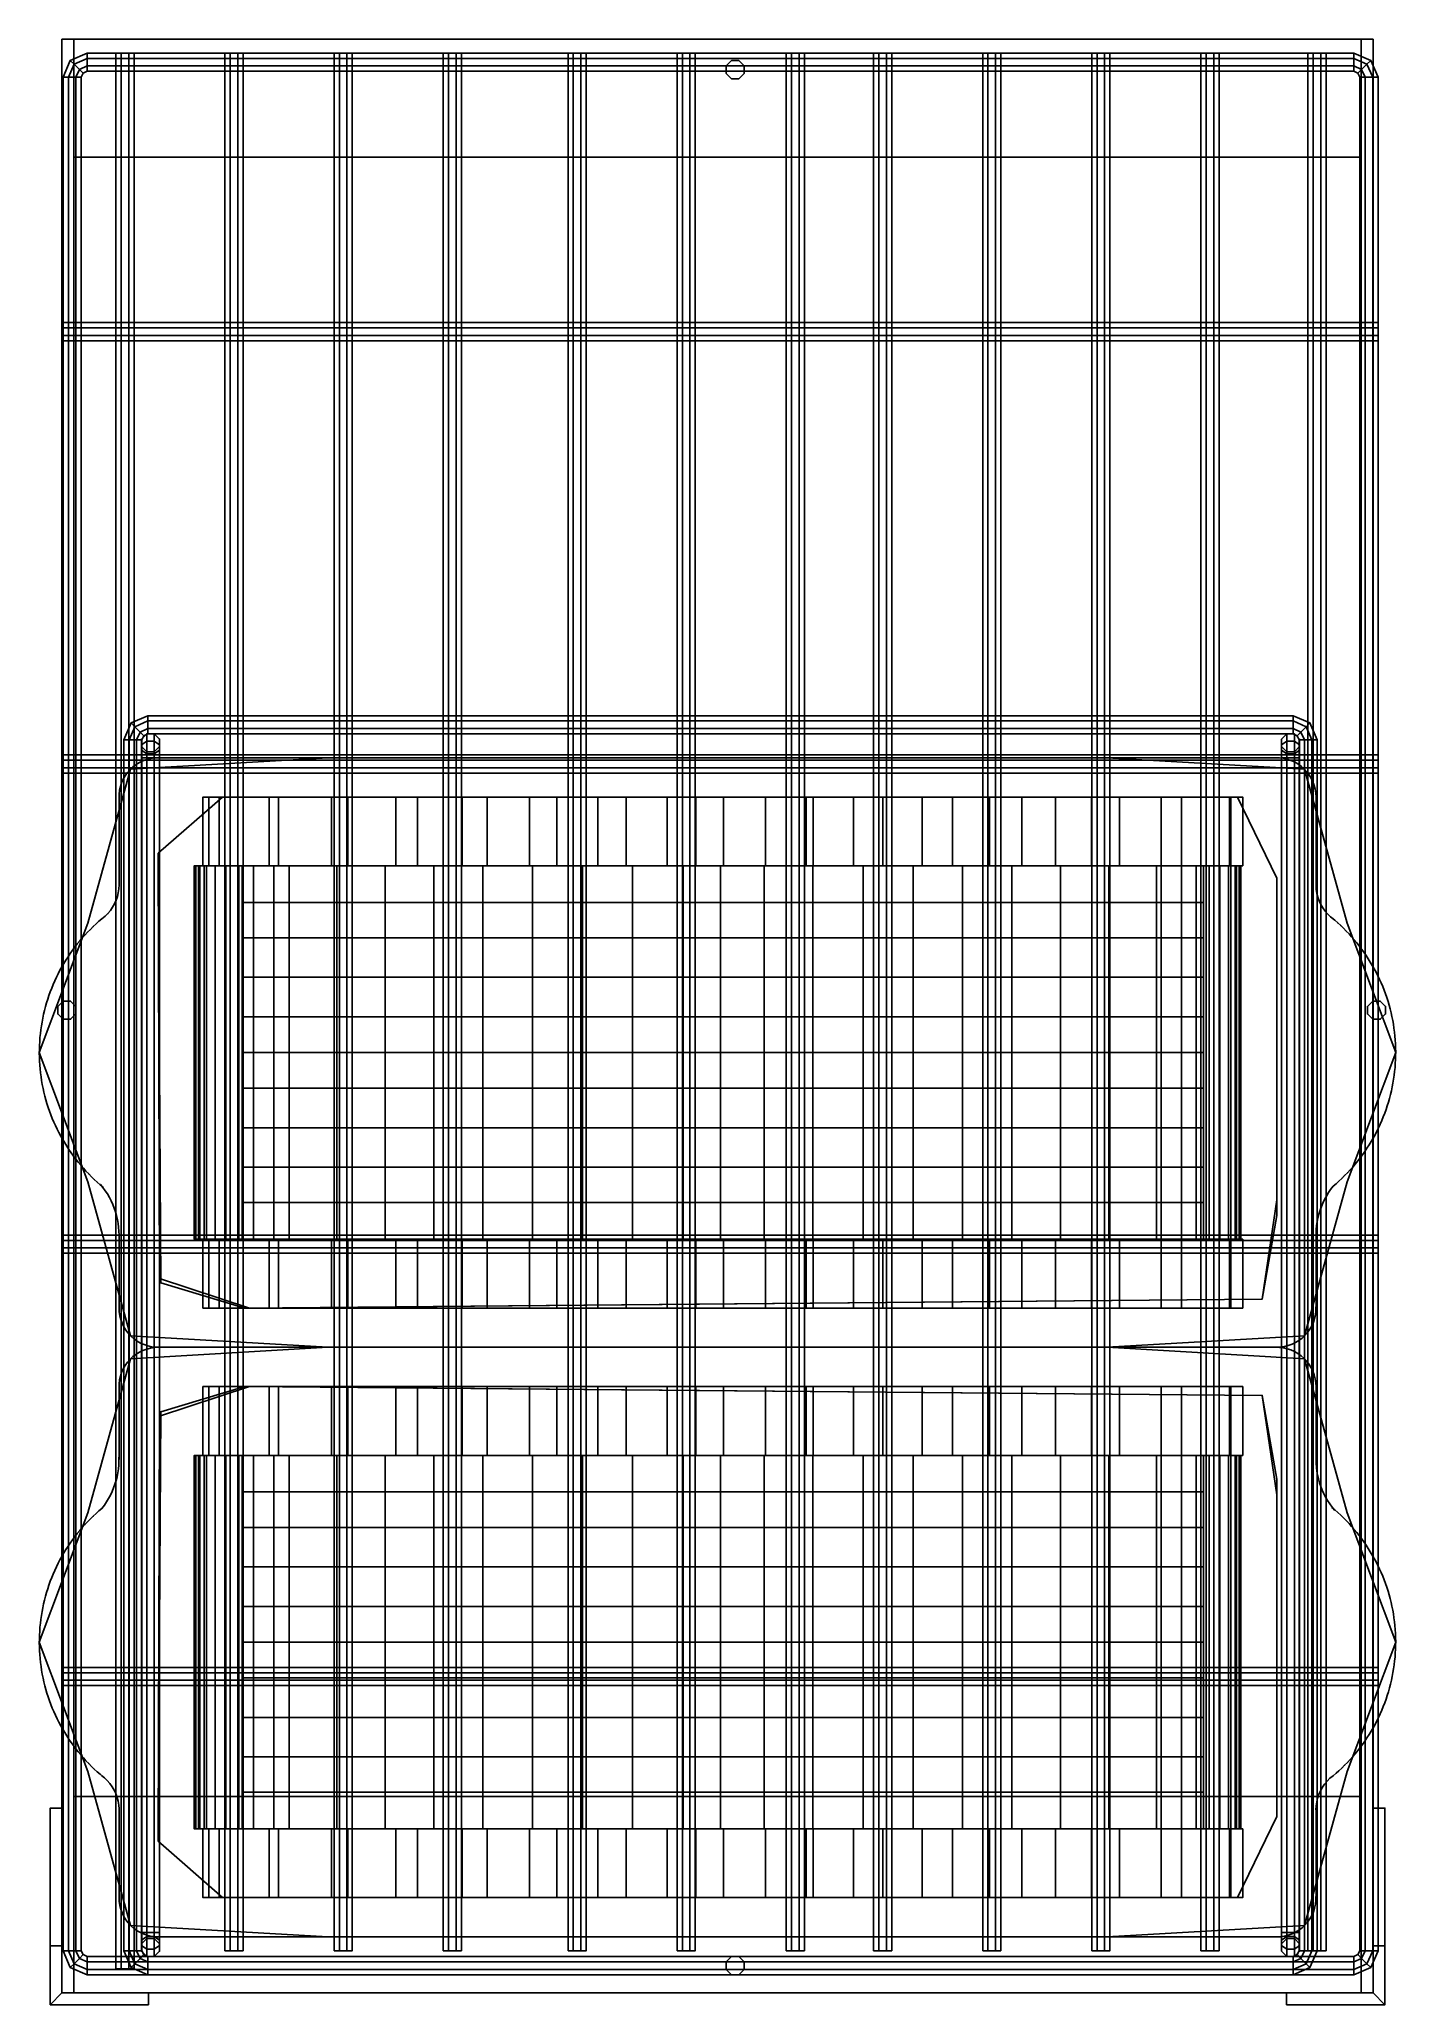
# Model space of a CAD drawing. Extents: x 0 to 345, y -500 to 0.
import ezdxf

# ---------------------------------------------------------------- set-up
doc = ezdxf.new("R2010")
doc.units = 0
doc.layers.add('ACESSORIO', color=254, linetype='CONTINUOUS')
doc.layers.add('BRANCO', color=7, linetype='CONTINUOUS')

msp = doc.modelspace()

# ---------------------------------------------------------------- linework, layer by layer
at = {"layer": 'ACESSORIO'}
for points in [[(5.769979, -497), (5.769979, -497), (5.769979, 0), (5.769979, -497)], [(8.76998, 0, 30), (5.769979, 0, 30), (5.769979, 0, 30), (8.76998, 0, 30)], [(5.769979, -497, 30), (5.769979, -497), (5.769979, 0), (5.769979, 0, 30)], [(5.769979, 0, 30), (5.769979, 0), (8.76998, 0), (8.76998, 0, 30)], [(5.769979, 0), (5.769979, -497), (8.76998, -497), (8.76998, 0)], [(8.76998, 0, 30), (8.76998, -497, 30), (5.769979, -497, 30), (5.769979, 0, 30)], [(8.76998, 0, 30), (8.76998, 0), (8.76998, 0, 30)], [(8.76998, 0), (8.76998, -497), (8.76998, -497, 30), (8.76998, 0, 30)], [(336.24, 0, 30), (336.24, 0), (336.24, 0, 30)], [(336.24, 0, 30), (339.24, 0, 30), (339.24, 0, 30), (336.24, 0, 30)], [(339.24, 0, 30), (339.24, 0), (336.24, 0), (336.24, 0, 30)], [(339.24, 0), (339.24, -497), (336.24, -497), (336.24, 0)], [(336.24, 0), (336.24, -497), (336.24, -497, 30), (336.24, 0, 30)], [(336.24, 0, 30), (336.24, -497, 30), (339.24, -497, 30), (339.24, 0, 30)], [(339.24, -497), (339.24, -497), (339.24, 0), (339.24, -497)], [(339.24, -497, 30), (339.24, -497), (339.24, 0), (339.24, 0, 30)], [(2.76998, -500, 247.5), (2.76998, -500), (2.76998, -450), (2.76998, -485, 247.5)], [(2.76998, -450), (2.76998, -485, 247.5), (5.769979, -485, 247.5), (5.769979, -450)], [(5.769979, -485, 247.5), (5.769979, -450), (5.769979, -497), (5.769979, -497, 247.5)], [(8.76998, -497), (8.76998, -497), (8.76998, -447), (8.76998, -497)], [(336.24, -447, 30), (8.76998, -447, 30), (8.76998, -447, 30), (336.24, -447, 30)], [(8.76998, -497, 30), (8.76998, -497), (8.76998, -447), (8.76998, -447, 30)], [(8.76998, -447, 30), (8.76998, -447), (336.24, -447), (336.24, -447, 30)], [(8.76998, -447), (8.76998, -497), (336.24, -497), (336.24, -447)], [(336.24, -447, 30), (336.24, -497, 30), (8.76998, -497, 30), (8.76998, -447, 30)], [(336.24, -447, 30), (336.24, -447), (336.24, -447, 30)], [(336.24, -447), (336.24, -497), (336.24, -497, 30), (336.24, -447, 30)], [(339.24, -485, 247.5), (339.24, -450), (339.24, -497), (339.24, -497, 247.5)], [(342.24, -450), (342.24, -485, 247.5), (339.24, -485, 247.5), (339.24, -450)], [(342.24, -500, 247.5), (342.24, -500), (342.24, -450), (342.24, -485, 247.5)], [(5.769979, -485, 247.5), (2.76998, -485, 247.5), (2.76998, -500, 247.5), (5.769979, -497, 247.5)], [(339.24, -485, 247.5), (342.24, -485, 247.5), (342.24, -500, 247.5), (339.24, -497, 247.5)], [(2.76998, -500, 247.5), (5.769979, -497, 247.5), (27.76998, -497, 247.5), (27.76998, -500, 247.5)], [(27.76998, -500), (27.76998, -500, 247.5), (2.76998, -500, 247.5), (2.76998, -500)], [(8.76998, -497), (5.769979, -497), (5.769979, -497), (8.76998, -497)], [(5.769979, -497), (5.769979, -497, 247.5), (27.76998, -497, 247.5), (27.76998, -497)], [(8.76998, -497, 30), (8.76998, -497), (5.769979, -497), (5.769979, -497, 30)], [(336.24, -497), (8.76998, -497), (8.76998, -497), (336.24, -497)], [(336.24, -497, 30), (336.24, -497), (8.76998, -497), (8.76998, -497, 30)], [(27.76998, -497, 247.5), (27.76998, -500, 247.5), (27.76998, -500), (27.76998, -497)], [(317.24, -497, 247.5), (317.24, -500, 247.5), (317.24, -500), (317.24, -497)], [(339.24, -497), (339.24, -497, 247.5), (317.24, -497, 247.5), (317.24, -497)], [(342.24, -500, 247.5), (339.24, -497, 247.5), (317.24, -497, 247.5), (317.24, -500, 247.5)], [(317.24, -500), (317.24, -500, 247.5), (342.24, -500, 247.5), (342.24, -500)], [(336.24, -497), (339.24, -497), (339.24, -497), (336.24, -497)], [(336.24, -497, 30), (336.24, -497), (339.24, -497), (339.24, -497, 30)]]:
    msp.add_3dface(points, dxfattribs=at)
at = {"layer": 'BRANCO'}
for points, invisible_edges in [([(73.38, -182.7611, 505), (23.21, -185.6711, 505), (171.9214, -233.7611, 505), (171.9214, -218.7611, 505)], 14), ([(124.32, -182.7611, 505), (73.38, -182.7611, 505), (171.9214, -218.7611, 505), (171.9214, -202.7611, 505)], 14), ([(171.9214, -182.7611, 505), (124.32, -182.7611, 505), (171.9214, -202.7611, 505), (171.9214, -182.7611, 505)], 6), ([(271.62, -182.7611, 505), (321.79, -185.6711, 505), (171.9214, -233.7611, 505), (171.9214, -218.7611, 505)], 14), ([(220.68, -182.7611, 505), (271.62, -182.7611, 505), (171.9214, -218.7611, 505), (171.9214, -202.7611, 505)], 14), ([(171.9214, -182.7611, 505), (220.68, -182.7611, 505), (171.9214, -202.7611, 505), (171.9214, -182.7611, 505)], 6), ([(23.21, -185.6711, 505), (12.35, -224.8711, 505), (171.9214, -243.7611, 505), (171.9214, -233.7611, 505)], 14), ([(321.79, -185.6711, 505), (332.65, -224.8711, 505), (171.9214, -243.7611, 505), (171.9214, -233.7611, 505)], 14), ([(12.35, -224.8711, 505), (0, -257.7611, 505), (171.9214, -257.7611, 505), (171.9214, -243.7611, 505)], 14), ([(332.65, -224.8711, 505), (345, -257.7611, 505), (171.9214, -257.7611, 505), (171.9214, -243.7611, 505)], 14), ([(0, -257.7611, 505), (12.35, -290.6511, 505), (171.9214, -271.7611, 505), (171.9214, -257.7611, 505)], 14), ([(345, -257.7611, 505), (332.65, -290.6511, 505), (171.9214, -271.7611, 505), (171.9214, -257.7611, 505)], 14), ([(12.35, -290.6511, 505), (23.21, -329.8511, 505), (171.9214, -281.7611, 505), (171.9214, -261.7611, 505)], 14), ([(332.65, -290.6511, 505), (321.79, -329.8511, 505), (171.9214, -281.7611, 505), (171.9214, -261.7611, 505)], 14), ([(23.21, -329.8511, 505), (73.38, -332.7611, 505), (171.9214, -292.7611, 505), (171.9214, -272.7611, 505)], 14), ([(321.79, -329.8511, 505), (271.62, -332.7611, 505), (171.9214, -292.7611, 505), (171.9214, -272.7611, 505)], 14), ([(73.38, -332.7611, 505), (124.32, -332.7611, 505), (171.9214, -312.7611, 505), (171.9214, -292.7611, 505)], 14), ([(271.62, -332.7611, 505), (220.68, -332.7611, 505), (171.9214, -312.7611, 505), (171.9214, -292.7611, 505)], 14), ([(124.32, -332.7611, 505), (171.9214, -332.7611, 505), (171.9214, -332.7611, 505), (171.9214, -312.7611, 505)], 12), ([(220.68, -332.7611, 505), (171.9214, -332.7611, 505), (171.9214, -332.7611, 505), (171.9214, -312.7611, 505)], 12), ([(23.21, -335.6711, 505), (73.38, -332.7611, 505), (171.9214, -372.7611, 505), (171.9214, -392.7611, 505)], 14), ([(73.38, -332.7611, 505), (124.32, -332.7611, 505), (171.9214, -352.7611, 505), (171.9214, -372.7611, 505)], 14), ([(124.32, -332.7611, 505), (171.9214, -332.7611, 505), (171.9214, -332.7611, 505), (171.9214, -352.7611, 505)], 12), ([(321.79, -335.6711, 505), (271.62, -332.7611, 505), (171.9214, -372.7611, 505), (171.9214, -392.7611, 505)], 14), ([(271.62, -332.7611, 505), (220.68, -332.7611, 505), (171.9214, -352.7611, 505), (171.9214, -372.7611, 505)], 14), ([(220.68, -332.7611, 505), (171.9214, -332.7611, 505), (171.9214, -332.7611, 505), (171.9214, -352.7611, 505)], 12), ([(12.35, -374.8711, 505), (23.21, -335.6711, 505), (171.9214, -383.7611, 505), (171.9214, -403.7611, 505)], 14), ([(332.65, -374.8711, 505), (321.79, -335.6711, 505), (171.9214, -383.7611, 505), (171.9214, -403.7611, 505)], 14), ([(0, -407.7611, 505), (12.35, -374.8711, 505), (171.9214, -393.7611, 505), (171.9214, -407.7611, 505)], 14), ([(345, -407.7611, 505), (332.65, -374.8711, 505), (171.9214, -393.7611, 505), (171.9214, -407.7611, 505)], 14), ([(12.35, -440.6511, 505), (0, -407.7611, 505), (171.9214, -407.7611, 505), (171.9214, -421.7611, 505)], 14), ([(332.65, -440.6511, 505), (345, -407.7611, 505), (171.9214, -407.7611, 505), (171.9214, -421.7611, 505)], 14), ([(23.21, -479.8511, 505), (12.35, -440.6511, 505), (171.9214, -421.7611, 505), (171.9214, -431.7611, 505)], 14), ([(321.79, -479.8511, 505), (332.65, -440.6511, 505), (171.9214, -421.7611, 505), (171.9214, -431.7611, 505)], 14), ([(73.38, -482.7611, 505), (23.21, -479.8511, 505), (171.9214, -431.7611, 505), (171.9214, -446.7611, 505)], 14), ([(271.62, -482.7611, 505), (321.79, -479.8511, 505), (171.9214, -431.7611, 505), (171.9214, -446.7611, 505)], 14), ([(124.32, -482.7611, 505), (73.38, -482.7611, 505), (171.9214, -446.7611, 505), (171.9214, -462.7611, 505)], 14), ([(220.68, -482.7611, 505), (271.62, -482.7611, 505), (171.9214, -446.7611, 505), (171.9214, -462.7611, 505)], 14), ([(171.9214, -482.7611, 505), (124.32, -482.7611, 505), (171.9214, -462.7611, 505), (171.9214, -482.7611, 505)], 6), ([(171.9214, -482.7611, 505), (220.68, -482.7611, 505), (171.9214, -462.7611, 505), (171.9214, -482.7611, 505)], 6)]:
    msp.add_3dface(points, dxfattribs=dict(at, invisible_edges=invisible_edges))
for points in [[(24.62, -184.5111, 495), (23.82, -185.1111, 495), (23.82, -185.1111, 505), (24.62, -184.5111, 505)], [(25.47, -183.9811, 495), (24.62, -184.5111, 495), (24.62, -184.5111, 505), (25.47, -183.9811, 505)], [(26.37, -183.5511, 495), (25.47, -183.9811, 495), (25.47, -183.9811, 505), (26.37, -183.5511, 505)], [(27.31, -183.2111, 495), (26.37, -183.5511, 495), (26.37, -183.5511, 505), (27.31, -183.2111, 505)], [(28.28, -182.9611, 495), (27.31, -183.2111, 495), (27.31, -183.2111, 505), (28.28, -182.9611, 505)], [(29.27, -182.8111, 495), (28.28, -182.9611, 495), (28.28, -182.9611, 505), (29.27, -182.8111, 505)], [(30.27, -182.7611, 495), (29.27, -182.8111, 495), (29.27, -182.8111, 505), (30.27, -182.7611, 505)], [(314.74, -182.7611, 495), (30.27, -182.7611, 495), (30.27, -182.7611, 505), (314.74, -182.7611, 505)], [(315.44, -182.7811, 495), (314.44, -182.7611, 495), (314.44, -182.7611, 505), (315.44, -182.7811, 505)], [(316.43, -182.9011, 495), (315.44, -182.7811, 495), (315.44, -182.7811, 505), (316.43, -182.9011, 505)], [(317.41, -183.1211, 495), (316.43, -182.9011, 495), (316.43, -182.9011, 505), (317.41, -183.1211, 505)], [(318.36, -183.4411, 495), (317.41, -183.1211, 495), (317.41, -183.1211, 505), (318.36, -183.4411, 505)], [(319.27, -183.8511, 495), (318.36, -183.4411, 495), (318.36, -183.4411, 505), (319.27, -183.8511, 505)], [(320.14, -184.3411, 495), (319.27, -183.8511, 495), (319.27, -183.8511, 505), (320.14, -184.3411, 505)], [(320.95, -184.9311, 495), (320.14, -184.3411, 495), (320.14, -184.3411, 505), (320.95, -184.9311, 505)], [(321.7, -185.5911, 495), (320.95, -184.9311, 495), (320.95, -184.9311, 505), (321.7, -185.5911, 505)], [(20.94, -189.1411, 495), (20.63, -190.0811, 495), (20.63, -190.0811, 505), (20.94, -189.1411, 505)], [(21.35, -188.2211, 495), (20.94, -189.1411, 495), (20.94, -189.1411, 505), (21.35, -188.2211, 505)], [(21.85, -187.3611, 495), (21.35, -188.2211, 495), (21.35, -188.2211, 505), (21.85, -187.3611, 505)], [(22.43, -186.5411, 495), (21.85, -187.3611, 495), (21.85, -187.3611, 505), (22.43, -186.5411, 505)], [(23.09, -185.7911, 495), (22.43, -186.5411, 495), (22.43, -186.5411, 505), (23.09, -185.7911, 505)], [(23.82, -185.1111, 495), (23.09, -185.7911, 495), (23.09, -185.7911, 505), (23.82, -185.1111, 505)], [(322.38, -186.3211, 495), (321.7, -185.5911, 495), (321.7, -185.5911, 505), (322.38, -186.3211, 505)], [(322.99, -187.1111, 495), (322.38, -186.3211, 495), (322.38, -186.3211, 505), (322.99, -187.1111, 505)], [(323.51, -187.9611, 495), (322.99, -187.1111, 495), (322.99, -187.1111, 505), (323.51, -187.9611, 505)], [(323.95, -188.8611, 495), (323.51, -187.9611, 495), (323.51, -187.9611, 505), (323.95, -188.8611, 505)], [(324.29, -189.8011, 495), (323.95, -188.8611, 495), (323.95, -188.8611, 505), (324.29, -189.8011, 505)], [(324.54, -190.7711, 495), (324.29, -189.8011, 495), (324.29, -189.8011, 505), (324.54, -190.7711, 505)], [(20.29, -192.0511, 495), (20.27, -193.0511, 495), (20.27, -193.0511, 505), (20.29, -192.0511, 505)], [(20.27, -192.7611, 495), (20.27, -215.3111, 495), (20.27, -215.3111, 505), (20.27, -192.7611, 505)], [(20.41, -191.0611, 495), (20.29, -192.0511, 495), (20.29, -192.0511, 505), (20.41, -191.0611, 505)], [(20.63, -190.0811, 495), (20.41, -191.0611, 495), (20.41, -191.0611, 505), (20.63, -190.0811, 505)], [(30.27, -207.0811, 125), (46.6, -192.7611, 125), (46.6, -192.7611, 495), (30.27, -207.0811, 495)], [(56.55, -192.7611, 538.96), (41.62, -192.7611, 513.02), (41.62, -192.7611, 495), (68.62, -192.7611, 495)], [(41.62, -210.2611, 511.2), (43.11, -210.2611, 495), (43.11, -192.7611, 495), (41.62, -192.7611, 511.2)], [(45.72, -210.2611, 528.1699), (41.62, -210.2611, 511.2), (41.62, -192.7611, 511.2), (45.72, -192.7611, 528.1699)], [(43.11, -210.2611, 495), (60.81, -210.2611, 495), (60.81, -192.7611, 495), (43.11, -192.7611, 495)], [(58.5, -210.2611, 540.04), (45.72, -210.2611, 528.1699), (45.72, -192.7611, 528.1699), (58.5, -192.7611, 540.04)], [(304.74, -192.7611, 125), (304.74, -192.7611, 495), (46.6, -192.7611, 495), (46.6, -192.7611, 125)], [(84.84, -192.7611, 552.3799), (56.55, -192.7611, 538.96), (68.62, -192.7611, 495), (95.62, -192.7611, 495)], [(74.35001, -210.2611, 547.92), (58.5, -210.2611, 540.04), (58.5, -192.7611, 540.04), (74.35001, -192.7611, 547.92)], [(60.81, -210.2611, 495), (78.50999, -210.2611, 495), (78.50999, -192.7611, 495), (60.81, -192.7611, 495)], [(90.71999, -210.2611, 554.64), (74.35001, -210.2611, 547.92), (74.35001, -192.7611, 547.92), (90.71999, -192.7611, 554.64)], [(78.50999, -210.2611, 495), (96.21, -210.2611, 495), (96.21, -192.7611, 495), (78.50999, -192.7611, 495)], [(114.61, -192.7611, 562.1199), (84.84, -192.7611, 552.3799), (95.62, -192.7611, 495), (122.62, -192.7611, 495)], [(107.52, -210.2611, 560.1699), (90.71999, -210.2611, 554.64), (90.71999, -192.7611, 554.64), (107.52, -192.7611, 560.1699)], [(96.21, -210.2611, 495), (113.9, -210.2611, 495), (113.9, -192.7611, 495), (96.21, -192.7611, 495)], [(124.68, -210.2611, 564.5), (107.52, -210.2611, 560.1699), (107.52, -192.7611, 560.1699), (124.68, -192.7611, 564.5)], [(113.9, -210.2611, 495), (131.6, -210.2611, 495), (131.6, -192.7611, 495), (113.9, -192.7611, 495)], [(145.36, -192.7611, 568.02), (114.61, -192.7611, 562.1199), (122.62, -192.7611, 495), (149.62, -192.7611, 495)], [(142.1, -210.2611, 567.58), (124.68, -210.2611, 564.5), (124.68, -192.7611, 564.5), (142.1, -192.7611, 567.58)], [(131.6, -210.2611, 495), (149.3, -210.2611, 495), (149.3, -192.7611, 495), (131.6, -192.7611, 495)], [(159.7, -210.2611, 569.42), (142.1, -210.2611, 567.58), (142.1, -192.7611, 567.58), (159.7, -192.7611, 569.42)], [(173.2714, -192.7611, 570), (145.36, -192.7611, 568.02), (149.62, -192.7611, 495), (173.2714, -192.7611, 495)], [(149.3, -210.2611, 495), (167, -210.2611, 495), (167, -192.7611, 495), (149.3, -192.7611, 495)], [(174.0414, -210.2611, 570), (159.7, -210.2611, 569.42), (159.7, -192.7611, 569.42), (174.0414, -192.7611, 570)], [(167, -210.2611, 495), (184.69, -210.2611, 495), (184.69, -192.7611, 495), (167, -192.7611, 495)], [(202.34, -192.7611, 568.02), (173.2714, -192.7611, 570), (173.2714, -192.7611, 495), (198.09, -192.7611, 495)], [(195.07, -210.2611, 569.3099), (174.0414, -210.2611, 570), (174.0414, -192.7611, 570), (195.07, -192.7611, 569.3099)], [(184.69, -210.2611, 495), (196.86, -210.2611, 495), (196.86, -192.7611, 495), (184.69, -192.7611, 495)], [(207.12, -210.2611, 567.37), (195.07, -210.2611, 569.3099), (195.07, -192.7611, 569.3099), (207.12, -192.7611, 567.37)], [(196.86, -210.2611, 495), (214.56, -210.2611, 495), (214.56, -192.7611, 495), (196.86, -192.7611, 495)], [(233.09, -192.7611, 562.1199), (202.34, -192.7611, 568.02), (198.09, -192.7611, 495), (225.09, -192.7611, 495)], [(224.52, -210.2611, 564.1699), (207.12, -210.2611, 567.37), (207.12, -192.7611, 567.37), (224.52, -192.7611, 564.1699)], [(214.56, -210.2611, 495), (232.26, -210.2611, 495), (232.26, -192.7611, 495), (214.56, -192.7611, 495)], [(241.66, -210.2611, 559.74), (224.52, -210.2611, 564.1699), (224.52, -192.7611, 564.1699), (241.66, -192.7611, 559.74)], [(262.86, -192.7611, 552.3799), (233.09, -192.7611, 562.1199), (225.09, -192.7611, 495), (252.09, -192.7611, 495)], [(232.26, -210.2611, 495), (249.95, -210.2611, 495), (249.95, -192.7611, 495), (232.26, -192.7611, 495)], [(258.43, -210.2611, 554.1), (241.66, -210.2611, 559.74), (241.66, -192.7611, 559.74), (258.43, -192.7611, 554.1)], [(249.95, -210.2611, 495), (267.65, -210.2611, 495), (267.65, -192.7611, 495), (249.95, -192.7611, 495)], [(291.15, -192.7611, 538.96), (262.86, -192.7611, 552.3799), (252.09, -192.7611, 495), (279.09, -192.7611, 495)], [(274.75, -210.2611, 547.28), (258.43, -210.2611, 554.1), (258.43, -192.7611, 554.1), (274.75, -192.7611, 547.28)], [(267.65, -210.2611, 495), (285.35, -210.2611, 495), (285.35, -192.7611, 495), (267.65, -192.7611, 495)], [(290.55, -210.2611, 539.3), (274.75, -210.2611, 547.28), (274.75, -192.7611, 547.28), (290.55, -192.7611, 539.3)], [(306.09, -192.7611, 513.02), (291.15, -192.7611, 538.96), (279.09, -192.7611, 495), (306.09, -192.7611, 495)], [(285.35, -210.2611, 495), (303.05, -210.2611, 495), (303.05, -192.7611, 495), (285.35, -192.7611, 495)], [(302.72, -210.2611, 526.82), (290.55, -210.2611, 539.3), (290.55, -192.7611, 539.3), (302.72, -192.7611, 526.82)], [(306.09, -210.2611, 509.66), (302.72, -210.2611, 526.82), (302.72, -192.7611, 526.82), (306.09, -192.7611, 509.66)], [(303.05, -210.2611, 495), (306.09, -210.2611, 509.66), (306.09, -192.7611, 509.66), (303.05, -192.7611, 495)], [(304.74, -192.7611, 125), (314.74, -213.4211, 125), (314.74, -213.4211, 495), (304.74, -192.7611, 495)], [(324.69, -191.7611, 495), (324.54, -190.7711, 495), (324.54, -190.7711, 505), (324.69, -191.7611, 505)], [(324.74, -192.7611, 495), (324.69, -191.7611, 495), (324.69, -191.7611, 505), (324.74, -192.7611, 505)], [(324.74, -215.3111, 495), (324.74, -192.7611, 495), (324.74, -192.7611, 505), (324.74, -215.3111, 505)], [(30.9, -316.3411, 125), (30.58, -315.2611, 495), (30.27, -207.0811, 495), (30.27, -207.0811, 125)], [(39.42, -305.2611, 509.49), (39.83, -305.2611, 514.4), (39.83, -210.2611, 514.4), (39.42, -210.2611, 509.49)], [(39.64, -305.2611, 504.56), (39.42, -305.2611, 509.49), (39.42, -210.2611, 509.49), (39.64, -210.2611, 504.56)], [(40.49, -305.2611, 499.71), (39.64, -305.2611, 504.56), (39.64, -210.2611, 504.56), (40.49, -210.2611, 499.71)], [(39.83, -305.2611, 514.4), (40.86, -305.2611, 519.22), (40.86, -210.2611, 519.22), (39.83, -210.2611, 514.4)], [(41.95, -305.2611, 495), (40.49, -305.2611, 499.71), (40.49, -210.2611, 499.71), (41.95, -210.2611, 495)], [(40.86, -305.2611, 519.22), (42.5, -305.2611, 523.8699), (42.5, -210.2611, 523.8699), (40.86, -210.2611, 519.22)], [(59.65, -305.2611, 495), (41.95, -305.2611, 495), (41.95, -210.2611, 495), (59.65, -210.2611, 495)], [(42.5, -305.2611, 523.8699), (44.72, -305.2611, 528.28), (44.72, -210.2611, 528.28), (42.5, -210.2611, 523.8699)], [(44.72, -305.2611, 528.28), (47.48, -305.2611, 532.3599), (47.48, -210.2611, 532.3599), (44.72, -210.2611, 528.28)], [(47.48, -305.2611, 532.3599), (50.75, -305.2611, 536.0599), (50.75, -210.2611, 536.0599), (47.48, -210.2611, 532.3599)], [(50.75, -305.2611, 536.0599), (54.45, -305.2611, 539.3), (54.45, -210.2611, 539.3), (50.75, -210.2611, 536.0599)], [(51.62, -210.2611, 540), (63.57, -210.2611, 544.88), (63.57, -219.5611, 543.54), (51.62, -219.5611, 538.6599)], [(54.45, -305.2611, 539.3), (59.65, -305.2611, 495), (59.65, -210.2611, 495), (54.45, -210.2611, 539.3)], [(63.57, -210.2611, 544.88), (75.68999, -210.2611, 549.35), (75.68999, -219.5611, 548.0099), (63.57, -219.5611, 543.54)], [(75.68999, -210.2611, 549.35), (87.95, -210.2611, 553.41), (87.95, -219.5611, 552.07), (75.68999, -219.5611, 548.0099)], [(87.95, -210.2611, 553.41), (100.34, -210.2611, 557.0599), (100.34, -219.5611, 555.71), (87.95, -219.5611, 552.07)], [(100.34, -210.2611, 557.0599), (112.85, -210.2611, 560.28), (112.85, -219.5611, 558.94), (100.34, -219.5611, 555.71)], [(112.85, -210.2611, 560.28), (125.46, -210.2611, 563.08), (125.46, -219.5611, 561.74), (112.85, -219.5611, 558.94)], [(125.46, -210.2611, 563.08), (138.15, -210.2611, 565.46), (138.15, -219.5611, 564.1199), (125.46, -219.5611, 561.74)], [(138.15, -210.2611, 565.46), (150.92, -210.2611, 567.4), (150.92, -219.5611, 566.0599), (138.15, -219.5611, 564.1199)], [(150.92, -210.2611, 567.4), (163.75, -210.2611, 568.92), (163.75, -219.5611, 567.58), (150.92, -219.5611, 566.0599)], [(163.75, -210.2611, 568.92), (173.2714, -210.2611, 570), (173.2714, -219.5611, 568.6599), (163.75, -219.5611, 567.58)], [(184.3836, -210.2611, 568.92), (173.2714, -210.2611, 570), (173.2714, -219.5611, 568.6599), (184.3836, -219.5611, 567.58)], [(196.78, -210.2611, 567.4), (184.3836, -210.2611, 568.92), (184.3836, -219.5611, 567.58), (196.78, -219.5611, 566.0599)], [(209.55, -210.2611, 565.46), (196.78, -210.2611, 567.4), (196.78, -219.5611, 566.0599), (209.55, -219.5611, 564.1199)], [(222.25, -210.2611, 563.08), (209.55, -210.2611, 565.46), (209.55, -219.5611, 564.1199), (222.25, -219.5611, 561.74)], [(234.85, -210.2611, 560.28), (222.25, -210.2611, 563.08), (222.25, -219.5611, 561.74), (234.85, -219.5611, 558.94)], [(247.36, -210.2611, 557.0599), (234.85, -210.2611, 560.28), (234.85, -219.5611, 558.94), (247.36, -219.5611, 555.71)], [(259.75, -210.2611, 553.41), (247.36, -210.2611, 557.0599), (247.36, -219.5611, 555.71), (259.75, -219.5611, 552.07)], [(272.01, -210.2611, 549.35), (259.75, -210.2611, 553.41), (259.75, -219.5611, 552.07), (272.01, -219.5611, 548.0099)], [(284.13, -210.2611, 544.88), (272.01, -210.2611, 549.35), (272.01, -219.5611, 548.0099), (284.13, -219.5611, 543.54)], [(296.09, -210.2611, 540), (284.13, -210.2611, 544.88), (284.13, -219.5611, 543.54), (296.09, -219.5611, 538.6599)], [(290.55, -305.2611, 539.3), (285.35, -305.2611, 495), (285.35, -210.2611, 495), (290.55, -210.2611, 539.3)], [(285.35, -305.2611, 495), (303.05, -305.2611, 495), (303.05, -210.2611, 495), (285.35, -210.2611, 495)], [(294.26, -305.2611, 536.0599), (290.55, -305.2611, 539.3), (290.55, -210.2611, 539.3), (294.26, -210.2611, 536.0599)], [(297.52, -305.2611, 532.3599), (294.26, -305.2611, 536.0599), (294.26, -210.2611, 536.0599), (297.52, -210.2611, 532.3599)], [(300.28, -305.2611, 528.28), (297.52, -305.2611, 532.3599), (297.52, -210.2611, 532.3599), (300.28, -210.2611, 528.28)], [(302.5, -305.2611, 523.8699), (300.28, -305.2611, 528.28), (300.28, -210.2611, 528.28), (302.5, -210.2611, 523.8699)], [(304.14, -305.2611, 519.22), (302.5, -305.2611, 523.8699), (302.5, -210.2611, 523.8699), (304.14, -210.2611, 519.22)], [(303.05, -305.2611, 495), (304.51, -305.2611, 499.71), (304.51, -210.2611, 499.71), (303.05, -210.2611, 495)], [(305.17, -305.2611, 514.4), (304.14, -305.2611, 519.22), (304.14, -210.2611, 519.22), (305.17, -210.2611, 514.4)], [(304.51, -305.2611, 499.71), (305.36, -305.2611, 504.56), (305.36, -210.2611, 504.56), (304.51, -210.2611, 499.71)], [(305.58, -305.2611, 509.49), (305.17, -305.2611, 514.4), (305.17, -210.2611, 514.4), (305.58, -210.2611, 509.49)], [(305.36, -305.2611, 504.56), (305.58, -305.2611, 509.49), (305.58, -210.2611, 509.49), (305.36, -210.2611, 504.56)], [(314.74, -213.4211, 125), (314.74, -295.2511, 125), (314.74, -299.2511, 495), (314.74, -213.4211, 495)], [(18.64, -220.8211, 495), (19.14, -219.9511, 495), (19.14, -219.9511, 505), (18.64, -220.8211, 505)], [(19.14, -219.9511, 495), (19.54, -219.0311, 495), (19.54, -219.0311, 505), (19.14, -219.9511, 505)], [(19.54, -219.0311, 495), (19.86, -218.0911, 495), (19.86, -218.0911, 505), (19.54, -219.0311, 505)], [(19.86, -218.0911, 495), (20.09, -217.1111, 495), (20.09, -217.1111, 505), (19.86, -218.0911, 505)], [(20.09, -217.1111, 495), (20.22, -216.1211, 495), (20.22, -216.1211, 505), (20.09, -217.1111, 505)], [(20.22, -216.1211, 495), (20.27, -215.1211, 495), (20.27, -215.1211, 505), (20.22, -216.1211, 505)], [(51.62, -219.5611, 538.6599), (63.57, -219.5611, 543.54), (63.57, -228.6011, 538.89), (51.62, -228.6011, 534.0099)], [(63.57, -219.5611, 543.54), (75.68999, -219.5611, 548.0099), (75.68999, -228.6011, 543.36), (63.57, -228.6011, 538.89)], [(75.68999, -219.5611, 548.0099), (87.95, -219.5611, 552.07), (87.95, -228.6011, 547.42), (75.68999, -228.6011, 543.36)], [(87.95, -219.5611, 552.07), (100.34, -219.5611, 555.71), (100.34, -228.6011, 551.07), (87.95, -228.6011, 547.42)], [(100.34, -219.5611, 555.71), (112.85, -219.5611, 558.94), (112.85, -228.6011, 554.29), (100.34, -228.6011, 551.07)], [(112.85, -219.5611, 558.94), (125.46, -219.5611, 561.74), (125.46, -228.6011, 557.09), (112.85, -228.6011, 554.29)], [(125.46, -219.5611, 561.74), (138.15, -219.5611, 564.1199), (138.15, -228.6011, 559.47), (125.46, -228.6011, 557.09)], [(138.15, -219.5611, 564.1199), (150.92, -219.5611, 566.0599), (150.92, -228.6011, 561.42), (138.15, -228.6011, 559.47)], [(150.92, -219.5611, 566.0599), (163.75, -219.5611, 567.58), (163.75, -228.6011, 562.9302), (150.92, -228.6011, 561.42)], [(163.75, -219.5611, 567.58), (173.2714, -219.5611, 568.6599), (173.2714, -228.6011, 564.0099), (163.75, -228.6011, 562.9302)], [(184.3836, -219.5611, 567.58), (173.2714, -219.5611, 568.6599), (173.2714, -228.6011, 564.0099), (184.3836, -228.6011, 562.9302)], [(196.78, -219.5611, 566.0599), (184.3836, -219.5611, 567.58), (184.3836, -228.6011, 562.9302), (196.78, -228.6011, 561.42)], [(209.55, -219.5611, 564.1199), (196.78, -219.5611, 566.0599), (196.78, -228.6011, 561.42), (209.55, -228.6011, 559.47)], [(222.25, -219.5611, 561.74), (209.55, -219.5611, 564.1199), (209.55, -228.6011, 559.47), (222.25, -228.6011, 557.09)], [(234.85, -219.5611, 558.94), (222.25, -219.5611, 561.74), (222.25, -228.6011, 557.09), (234.85, -228.6011, 554.29)], [(247.36, -219.5611, 555.71), (234.85, -219.5611, 558.94), (234.85, -228.6011, 554.29), (247.36, -228.6011, 551.07)], [(259.75, -219.5611, 552.07), (247.36, -219.5611, 555.71), (247.36, -228.6011, 551.07), (259.75, -228.6011, 547.42)], [(272.01, -219.5611, 548.0099), (259.75, -219.5611, 552.07), (259.75, -228.6011, 547.42), (272.01, -228.6011, 543.36)], [(284.13, -219.5611, 543.54), (272.01, -219.5611, 548.0099), (272.01, -228.6011, 543.36), (284.13, -228.6011, 538.89)], [(296.09, -219.5611, 538.6599), (284.13, -219.5611, 543.54), (284.13, -228.6011, 538.89), (296.09, -228.6011, 534.0099)], [(324.74, -215.3111, 495), (324.8, -216.3111, 495), (324.8, -216.3111, 505), (324.74, -215.3111, 505)], [(324.8, -216.3111, 495), (324.95, -217.3011, 495), (324.95, -217.3011, 505), (324.8, -216.3111, 505)], [(324.95, -217.3011, 495), (325.19, -218.2711, 495), (325.19, -218.2711, 505), (324.95, -217.3011, 505)], [(325.19, -218.2711, 495), (325.53, -219.2111, 495), (325.53, -219.2111, 505), (325.19, -218.2711, 505)], [(325.53, -219.2111, 495), (325.95, -220.1211, 495), (325.95, -220.1211, 505), (325.53, -219.2111, 505)], [(15.18, -224.3811, 495), (14.43, -225.0511, 495), (14.43, -225.0511, 505), (15.18, -224.3811, 505)], [(15.94, -223.7311, 495), (15.18, -224.3811, 495), (15.18, -224.3811, 505), (15.94, -223.7311, 505)], [(15.94, -223.7311, 495), (16.72, -223.1011, 495), (16.72, -223.1011, 505), (15.94, -223.7311, 505)], [(16.72, -223.1011, 495), (17.43, -222.4011, 495), (17.43, -222.4011, 505), (16.72, -223.1011, 505)], [(17.43, -222.4011, 495), (18.08, -221.6411, 495), (18.08, -221.6411, 505), (17.43, -222.4011, 505)], [(18.08, -221.6411, 495), (18.64, -220.8211, 495), (18.64, -220.8211, 505), (18.08, -221.6411, 505)], [(325.95, -220.1211, 495), (326.46, -220.9811, 495), (326.46, -220.9811, 505), (325.95, -220.1211, 505)], [(326.46, -220.9811, 495), (327.04, -221.7911, 495), (327.04, -221.7911, 505), (326.46, -220.9811, 505)], [(327.04, -221.7911, 495), (327.7, -222.5411, 495), (327.7, -222.5411, 505), (327.04, -221.7911, 505)], [(327.7, -222.5411, 495), (328.43, -223.2311, 495), (328.43, -223.2311, 505), (327.7, -222.5411, 505)], [(328.43, -223.2311, 495), (329.21, -223.8411, 495), (329.21, -223.8411, 505), (328.43, -223.2311, 505)], [(329.52, -224.1311, 495), (328.76, -223.4811, 495), (328.76, -223.4811, 505), (329.52, -224.1311, 505)], [(330.28, -224.7811, 495), (329.52, -224.1311, 495), (329.52, -224.1311, 505), (330.28, -224.7811, 505)], [(331.01, -225.4611, 495), (330.28, -224.7811, 495), (330.28, -224.7811, 505), (331.01, -225.4611, 505)], [(10.29, -229.3811, 495), (9.659999, -230.1511, 495), (9.659999, -230.1511, 505), (10.29, -229.3811, 505)], [(10.94, -228.6211, 495), (10.29, -229.3811, 495), (10.29, -229.3811, 505), (10.94, -228.6211, 505)], [(11.6, -227.8711, 495), (10.94, -228.6211, 495), (10.94, -228.6211, 505), (11.6, -227.8711, 505)], [(12.29, -227.1411, 495), (11.6, -227.8711, 495), (11.6, -227.8711, 505), (12.29, -227.1411, 505)], [(12.99, -226.4311, 495), (12.29, -227.1411, 495), (12.29, -227.1411, 505), (12.99, -226.4311, 505)], [(13.7, -225.7311, 495), (12.99, -226.4311, 495), (12.99, -226.4311, 505), (13.7, -225.7311, 505)], [(14.43, -225.0511, 495), (13.7, -225.7311, 495), (13.7, -225.7311, 505), (14.43, -225.0511, 505)], [(51.62, -228.6011, 534.0099), (63.57, -228.6011, 538.89), (63.57, -238.6211, 537.52), (51.62, -238.6211, 532.64)], [(63.57, -228.6011, 538.89), (75.68999, -228.6011, 543.36), (75.68999, -238.6211, 541.9902), (63.57, -238.6211, 537.52)], [(75.68999, -228.6011, 543.36), (87.95, -228.6011, 547.42), (87.95, -238.6211, 546.0499), (75.68999, -238.6211, 541.9902)], [(87.95, -228.6011, 547.42), (100.34, -228.6011, 551.07), (100.34, -238.6211, 549.7), (87.95, -238.6211, 546.0499)], [(100.34, -228.6011, 551.07), (112.85, -228.6011, 554.29), (112.85, -238.6211, 552.92), (100.34, -238.6211, 549.7)], [(112.85, -228.6011, 554.29), (125.46, -228.6011, 557.09), (125.46, -238.6211, 555.72), (112.85, -238.6211, 552.92)], [(125.46, -228.6011, 557.09), (138.15, -228.6011, 559.47), (138.15, -238.6211, 558.1), (125.46, -238.6211, 555.72)], [(138.15, -228.6011, 559.47), (150.92, -228.6011, 561.42), (150.92, -238.6211, 560.04), (138.15, -238.6211, 558.1)], [(150.92, -228.6011, 561.42), (163.75, -228.6011, 562.9302), (163.75, -238.6211, 561.5599), (150.92, -238.6211, 560.04)], [(163.75, -228.6011, 562.9302), (173.2714, -228.6011, 564.0099), (173.2714, -238.6211, 562.64), (163.75, -238.6211, 561.5599)], [(184.3836, -228.6011, 562.9302), (173.2714, -228.6011, 564.0099), (173.2714, -238.6211, 562.64), (184.3836, -238.6211, 561.5599)], [(196.78, -228.6011, 561.42), (184.3836, -228.6011, 562.9302), (184.3836, -238.6211, 561.5599), (196.78, -238.6211, 560.04)], [(209.55, -228.6011, 559.47), (196.78, -228.6011, 561.42), (196.78, -238.6211, 560.04), (209.55, -238.6211, 558.1)], [(222.25, -228.6011, 557.09), (209.55, -228.6011, 559.47), (209.55, -238.6211, 558.1), (222.25, -238.6211, 555.72)], [(234.85, -228.6011, 554.29), (222.25, -228.6011, 557.09), (222.25, -238.6211, 555.72), (234.85, -238.6211, 552.92)], [(247.36, -228.6011, 551.07), (234.85, -228.6011, 554.29), (234.85, -238.6211, 552.92), (247.36, -238.6211, 549.7)], [(259.75, -228.6011, 547.42), (247.36, -228.6011, 551.07), (247.36, -238.6211, 549.7), (259.75, -238.6211, 546.0499)], [(272.01, -228.6011, 543.36), (259.75, -228.6011, 547.42), (259.75, -238.6211, 546.0499), (272.01, -238.6211, 541.9902)], [(284.13, -228.6011, 538.89), (272.01, -228.6011, 543.36), (272.01, -238.6211, 541.9902), (284.13, -238.6211, 537.52)], [(296.09, -228.6011, 534.0099), (284.13, -228.6011, 538.89), (284.13, -238.6211, 537.52), (296.09, -238.6211, 532.64)], [(331.73, -226.1511, 495), (331.01, -225.4611, 495), (331.01, -225.4611, 505), (331.73, -226.1511, 505)], [(332.44, -226.8611, 495), (331.73, -226.1511, 495), (331.73, -226.1511, 505), (332.44, -226.8611, 505)], [(333.13, -227.5911, 495), (332.44, -226.8611, 495), (332.44, -226.8611, 505), (333.13, -227.5911, 505)], [(333.8, -228.3311, 495), (333.13, -227.5911, 495), (333.13, -227.5911, 505), (333.8, -228.3311, 505)], [(334.46, -229.0811, 495), (333.8, -228.3311, 495), (333.8, -228.3311, 505), (334.46, -229.0811, 505)], [(335.1, -229.8511, 495), (334.46, -229.0811, 495), (334.46, -229.0811, 505), (335.1, -229.8511, 505)], [(335.72, -230.6311, 495), (335.1, -229.8511, 495), (335.1, -229.8511, 505), (335.72, -230.6311, 505)], [(6.769999, -234.2311, 495), (6.249999, -235.0811, 495), (6.249999, -235.0811, 505), (6.769999, -234.2311, 505)], [(7.309999, -233.3911, 495), (6.769999, -234.2311, 495), (6.769999, -234.2311, 505), (7.309999, -233.3911, 505)], [(7.869999, -232.5611, 495), (7.309999, -233.3911, 495), (7.309999, -233.3911, 505), (7.869999, -232.5611, 505)], [(8.449996, -231.7511, 495), (7.869999, -232.5611, 495), (7.869999, -232.5611, 505), (8.449996, -231.7511, 505)], [(9.039996, -230.9411, 495), (8.449996, -231.7511, 495), (8.449996, -231.7511, 505), (9.039996, -230.9411, 505)], [(9.659999, -230.1511, 495), (9.039996, -230.9411, 495), (9.039996, -230.9411, 505), (9.659999, -230.1511, 505)], [(336.32, -231.4311, 495), (335.72, -230.6311, 495), (335.72, -230.6311, 505), (336.32, -231.4311, 505)], [(336.91, -232.2411, 495), (336.32, -231.4311, 495), (336.32, -231.4311, 505), (336.91, -232.2411, 505)], [(337.48, -233.0611, 495), (336.91, -232.2411, 495), (336.91, -232.2411, 505), (337.48, -233.0611, 505)], [(338.02, -233.9011, 495), (337.48, -233.0611, 495), (337.48, -233.0611, 505), (338.02, -233.9011, 505)], [(338.55, -234.7511, 495), (338.02, -233.9011, 495), (338.02, -233.9011, 505), (338.55, -234.7511, 505)], [(339.06, -235.6111, 495), (338.55, -234.7511, 495), (338.55, -234.7511, 505), (339.06, -235.6111, 505)], [(3.929999, -239.5211, 495), (3.529999, -240.4311, 495), (3.529999, -240.4311, 505), (3.929999, -239.5211, 505)], [(4.349999, -238.6111, 495), (3.929999, -239.5211, 495), (3.929999, -239.5211, 505), (4.349999, -238.6111, 505)], [(4.799999, -237.7111, 495), (4.349999, -238.6111, 495), (4.349999, -238.6111, 505), (4.799999, -237.7111, 505)], [(5.259999, -236.8311, 495), (4.799999, -237.7111, 495), (4.799999, -237.7111, 505), (5.259999, -236.8311, 505)], [(5.739999, -235.9511, 495), (5.259999, -236.8311, 495), (5.259999, -236.8311, 505), (5.739999, -235.9511, 505)], [(6.249999, -235.0811, 495), (5.739999, -235.9511, 495), (5.739999, -235.9511, 505), (6.249999, -235.0811, 505)], [(51.62, -238.6211, 532.64), (63.57, -238.6211, 537.52), (63.57, -248.6811, 536.69), (51.62, -248.6811, 531.82)], [(63.57, -238.6211, 537.52), (75.68999, -238.6211, 541.9902), (75.68999, -248.6811, 541.1699), (63.57, -248.6811, 536.69)], [(75.68999, -238.6211, 541.9902), (87.95, -238.6211, 546.0499), (87.95, -248.6811, 545.23), (75.68999, -248.6811, 541.1699)], [(87.95, -238.6211, 546.0499), (100.34, -238.6211, 549.7), (100.34, -248.6811, 548.8699), (87.95, -248.6811, 545.23)], [(100.34, -238.6211, 549.7), (112.85, -238.6211, 552.92), (112.85, -248.6811, 552.1), (100.34, -248.6811, 548.8699)], [(112.85, -238.6211, 552.92), (125.46, -238.6211, 555.72), (125.46, -248.6811, 554.9), (112.85, -248.6811, 552.1)], [(125.46, -238.6211, 555.72), (138.15, -238.6211, 558.1), (138.15, -248.6811, 557.28), (125.46, -248.6811, 554.9)], [(138.15, -238.6211, 558.1), (150.92, -238.6211, 560.04), (150.92, -248.6811, 559.22), (138.15, -248.6811, 557.28)], [(150.92, -238.6211, 560.04), (163.75, -238.6211, 561.5599), (163.75, -248.6811, 560.74), (150.92, -248.6811, 559.22)], [(163.75, -238.6211, 561.5599), (173.2714, -238.6211, 562.64), (173.2714, -248.6811, 561.82), (163.75, -248.6811, 560.74)], [(184.3836, -238.6211, 561.5599), (173.2714, -238.6211, 562.64), (173.2714, -248.6811, 561.82), (184.3836, -248.6811, 560.74)], [(196.78, -238.6211, 560.04), (184.3836, -238.6211, 561.5599), (184.3836, -248.6811, 560.74), (196.78, -248.6811, 559.22)], [(209.55, -238.6211, 558.1), (196.78, -238.6211, 560.04), (196.78, -248.6811, 559.22), (209.55, -248.6811, 557.28)], [(222.25, -238.6211, 555.72), (209.55, -238.6211, 558.1), (209.55, -248.6811, 557.28), (222.25, -248.6811, 554.9)], [(234.85, -238.6211, 552.92), (222.25, -238.6211, 555.72), (222.25, -248.6811, 554.9), (234.85, -248.6811, 552.1)], [(247.36, -238.6211, 549.7), (234.85, -238.6211, 552.92), (234.85, -248.6811, 552.1), (247.36, -248.6811, 548.8699)], [(259.75, -238.6211, 546.0499), (247.36, -238.6211, 549.7), (247.36, -248.6811, 548.8699), (259.75, -248.6811, 545.23)], [(272.01, -238.6211, 541.9902), (259.75, -238.6211, 546.0499), (259.75, -248.6811, 545.23), (272.01, -248.6811, 541.1699)], [(284.13, -238.6211, 537.52), (272.01, -238.6211, 541.9902), (272.01, -248.6811, 541.1699), (284.13, -248.6811, 536.69)], [(296.09, -238.6211, 532.64), (284.13, -238.6211, 537.52), (284.13, -248.6811, 536.69), (296.09, -248.6811, 531.82)], [(339.55, -236.4811, 495), (339.06, -235.6111, 495), (339.06, -235.6111, 505), (339.55, -236.4811, 505)], [(340.02, -237.3611, 495), (339.55, -236.4811, 495), (339.55, -236.4811, 505), (340.02, -237.3611, 505)], [(340.47, -238.2611, 495), (340.02, -237.3611, 495), (340.02, -237.3611, 505), (340.47, -238.2611, 505)], [(340.9, -239.1611, 495), (340.47, -238.2611, 495), (340.47, -238.2611, 505), (340.9, -239.1611, 505)], [(341.31, -240.0711, 495), (340.9, -239.1611, 495), (340.9, -239.1611, 505), (341.31, -240.0711, 505)], [(2.129999, -244.1811, 495), (1.839999, -245.1311, 495), (1.839999, -245.1311, 505), (2.129999, -244.1811, 505)], [(2.449999, -243.2311, 495), (2.129999, -244.1811, 495), (2.129999, -244.1811, 505), (2.449999, -243.2311, 505)], [(2.789999, -242.2911, 495), (2.449999, -243.2311, 495), (2.449999, -243.2311, 505), (2.789999, -242.2911, 505)], [(3.149999, -241.3611, 495), (2.789999, -242.2911, 495), (2.789999, -242.2911, 505), (3.149999, -241.3611, 505)], [(3.529999, -240.4311, 495), (3.149999, -241.3611, 495), (3.149999, -241.3611, 505), (3.529999, -240.4311, 505)], [(341.7, -240.9911, 495), (341.31, -240.0711, 495), (341.31, -240.0711, 505), (341.7, -240.9911, 505)], [(342.07, -241.9211, 495), (341.7, -240.9911, 495), (341.7, -240.9911, 505), (342.07, -241.9211, 505)], [(342.42, -242.8611, 495), (342.07, -241.9211, 495), (342.07, -241.9211, 505), (342.42, -242.8611, 505)], [(342.74, -243.8011, 495), (342.42, -242.8611, 495), (342.42, -242.8611, 505), (342.74, -243.8011, 505)], [(343.05, -244.7611, 495), (342.74, -243.8011, 495), (342.74, -243.8011, 505), (343.05, -244.7611, 505)], [(343.33, -245.7211, 495), (343.05, -244.7611, 495), (343.05, -244.7611, 505), (343.33, -245.7211, 505)], [(0.869999, -249.0111, 495), (0.689999, -250.0011, 495), (0.689999, -250.0011, 505), (0.869999, -249.0111, 505)], [(1.079999, -248.0311, 495), (0.869999, -249.0111, 495), (0.869999, -249.0111, 505), (1.079999, -248.0311, 505)], [(1.309999, -247.0611, 495), (1.079999, -248.0311, 495), (1.079999, -248.0311, 505), (1.309999, -247.0611, 505)], [(1.56, -246.0911, 495), (1.309999, -247.0611, 495), (1.309999, -247.0611, 505), (1.56, -246.0911, 505)], [(1.839999, -245.1311, 495), (1.56, -246.0911, 495), (1.56, -246.0911, 505), (1.839999, -245.1311, 505)], [(51.62, -248.6811, 531.82), (63.57, -248.6811, 536.69), (63.57, -257.7611, 536.42), (51.62, -257.7611, 531.54)], [(63.57, -248.6811, 536.69), (75.68999, -248.6811, 541.1699), (75.68999, -257.7611, 540.89), (63.57, -257.7611, 536.42)], [(75.68999, -248.6811, 541.1699), (87.95, -248.6811, 545.23), (87.95, -257.7611, 544.95), (75.68999, -257.7611, 540.89)], [(87.95, -248.6811, 545.23), (100.34, -248.6811, 548.8699), (100.34, -257.7611, 548.6), (87.95, -257.7611, 544.95)], [(100.34, -248.6811, 548.8699), (112.85, -248.6811, 552.1), (112.85, -257.7611, 551.82), (100.34, -257.7611, 548.6)], [(112.85, -248.6811, 552.1), (125.46, -248.6811, 554.9), (125.46, -257.7611, 554.6299), (112.85, -257.7611, 551.82)], [(125.46, -248.6811, 554.9), (138.15, -248.6811, 557.28), (138.15, -257.7611, 557), (125.46, -257.7611, 554.6299)], [(138.15, -248.6811, 557.28), (150.92, -248.6811, 559.22), (150.92, -257.7611, 558.95), (138.15, -257.7611, 557)], [(150.92, -248.6811, 559.22), (163.75, -248.6811, 560.74), (163.75, -257.7611, 560.46), (150.92, -257.7611, 558.95)], [(163.75, -248.6811, 560.74), (173.2714, -248.6811, 561.82), (173.2714, -257.7611, 561.54), (163.75, -257.7611, 560.46)], [(184.3836, -248.6811, 560.74), (173.2714, -248.6811, 561.82), (173.2714, -257.7611, 561.54), (184.3836, -257.7611, 560.46)], [(196.78, -248.6811, 559.22), (184.3836, -248.6811, 560.74), (184.3836, -257.7611, 560.46), (196.78, -257.7611, 558.95)], [(209.55, -248.6811, 557.28), (196.78, -248.6811, 559.22), (196.78, -257.7611, 558.95), (209.55, -257.7611, 557)], [(222.25, -248.6811, 554.9), (209.55, -248.6811, 557.28), (209.55, -257.7611, 557), (222.25, -257.7611, 554.6299)], [(234.85, -248.6811, 552.1), (222.25, -248.6811, 554.9), (222.25, -257.7611, 554.6299), (234.85, -257.7611, 551.82)], [(247.36, -248.6811, 548.8699), (234.85, -248.6811, 552.1), (234.85, -257.7611, 551.82), (247.36, -257.7611, 548.6)], [(259.75, -248.6811, 545.23), (247.36, -248.6811, 548.8699), (247.36, -257.7611, 548.6), (259.75, -257.7611, 544.95)], [(272.01, -248.6811, 541.1699), (259.75, -248.6811, 545.23), (259.75, -257.7611, 544.95), (272.01, -257.7611, 540.89)], [(284.13, -248.6811, 536.69), (272.01, -248.6811, 541.1699), (272.01, -257.7611, 540.89), (284.13, -257.7611, 536.42)], [(296.09, -248.6811, 531.82), (284.13, -248.6811, 536.69), (284.13, -257.7611, 536.42), (296.09, -257.7611, 531.54)], [(343.59, -246.6811, 495), (343.33, -245.7211, 495), (343.33, -245.7211, 505), (343.59, -246.6811, 505)], [(343.83, -247.6511, 495), (343.59, -246.6811, 495), (343.59, -246.6811, 505), (343.83, -247.6511, 505)], [(344.05, -248.6311, 495), (343.83, -247.6511, 495), (343.83, -247.6511, 505), (344.05, -248.6311, 505)], [(344.24, -249.6111, 495), (344.05, -248.6311, 495), (344.05, -248.6311, 505), (344.24, -249.6111, 505)], [(344.42, -250.5911, 495), (344.24, -249.6111, 495), (344.24, -249.6111, 505), (344.42, -250.5911, 505)], [(0.089999, -254.9611, 495), (0.04, -255.9611, 495), (0.04, -255.9611, 505), (0.089999, -254.9611, 505)], [(0.159999, -253.9611, 495), (0.089999, -254.9611, 495), (0.089999, -254.9611, 505), (0.159999, -253.9611, 505)], [(0.259999, -252.9611, 495), (0.159999, -253.9611, 495), (0.159999, -253.9611, 505), (0.259999, -252.9611, 505)], [(0.379999, -251.9711, 495), (0.259999, -252.9611, 495), (0.259999, -252.9611, 505), (0.379999, -251.9711, 505)], [(0.52, -250.9811, 495), (0.379999, -251.9711, 495), (0.379999, -251.9711, 505), (0.52, -250.9811, 505)], [(0.689999, -250.0011, 495), (0.52, -250.9811, 495), (0.52, -250.9811, 505), (0.689999, -250.0011, 505)], [(344.57, -251.5811, 495), (344.42, -250.5911, 495), (344.42, -250.5911, 505), (344.57, -251.5811, 505)], [(344.7, -252.5711, 495), (344.57, -251.5811, 495), (344.57, -251.5811, 505), (344.7, -252.5711, 505)], [(344.8, -253.5711, 495), (344.7, -252.5711, 495), (344.7, -252.5711, 505), (344.8, -253.5711, 505)], [(344.89, -254.5711, 495), (344.8, -253.5711, 495), (344.8, -253.5711, 505), (344.89, -254.5711, 505)], [(344.95, -255.5611, 495), (344.89, -254.5711, 495), (344.89, -254.5711, 505), (344.95, -255.5611, 505)], [(0.009999, -256.9611, 495), (0, -257.9611, 495), (0, -257.9611, 505), (0.009999, -256.9611, 505)], [(0, -257.9611, 495), (0.02, -258.9511, 495), (0.02, -258.9511, 505), (0, -257.9611, 505)], [(0.04, -255.9611, 495), (0.009999, -256.9611, 495), (0.009999, -256.9611, 505), (0.04, -255.9611, 505)], [(0.02, -258.9511, 495), (0.049999, -259.9511, 495), (0.049999, -259.9511, 505), (0.02, -258.9511, 505)], [(0.049999, -259.9511, 495), (0.119999, -260.9511, 495), (0.119999, -260.9511, 505), (0.049999, -259.9511, 505)], [(51.62, -257.7611, 531.54), (63.57, -257.7611, 536.42), (63.57, -266.8411, 536.69), (51.62, -266.8411, 531.82)], [(63.57, -257.7611, 536.42), (75.68999, -257.7611, 540.89), (75.68999, -266.8411, 541.1699), (63.57, -266.8411, 536.69)], [(75.68999, -257.7611, 540.89), (87.95, -257.7611, 544.95), (87.95, -266.8411, 545.23), (75.68999, -266.8411, 541.1699)], [(87.95, -257.7611, 544.95), (100.34, -257.7611, 548.6), (100.34, -266.8411, 548.8699), (87.95, -266.8411, 545.23)], [(100.34, -257.7611, 548.6), (112.85, -257.7611, 551.82), (112.85, -266.8411, 552.1), (100.34, -266.8411, 548.8699)], [(112.85, -257.7611, 551.82), (125.46, -257.7611, 554.6299), (125.46, -266.8411, 554.9), (112.85, -266.8411, 552.1)], [(125.46, -257.7611, 554.6299), (138.15, -257.7611, 557), (138.15, -266.8411, 557.28), (125.46, -266.8411, 554.9)], [(138.15, -257.7611, 557), (150.92, -257.7611, 558.95), (150.92, -266.8411, 559.22), (138.15, -266.8411, 557.28)], [(150.92, -257.7611, 558.95), (163.75, -257.7611, 560.46), (163.75, -266.8411, 560.74), (150.92, -266.8411, 559.22)], [(163.75, -257.7611, 560.46), (173.2714, -257.7611, 561.54), (173.2714, -266.8411, 561.82), (163.75, -266.8411, 560.74)], [(184.3836, -257.7611, 560.46), (173.2714, -257.7611, 561.54), (173.2714, -266.8411, 561.82), (184.3836, -266.8411, 560.74)], [(196.78, -257.7611, 558.95), (184.3836, -257.7611, 560.46), (184.3836, -266.8411, 560.74), (196.78, -266.8411, 559.22)], [(209.55, -257.7611, 557), (196.78, -257.7611, 558.95), (196.78, -266.8411, 559.22), (209.55, -266.8411, 557.28)], [(222.25, -257.7611, 554.6299), (209.55, -257.7611, 557), (209.55, -266.8411, 557.28), (222.25, -266.8411, 554.9)], [(234.85, -257.7611, 551.82), (222.25, -257.7611, 554.6299), (222.25, -266.8411, 554.9), (234.85, -266.8411, 552.1)], [(247.36, -257.7611, 548.6), (234.85, -257.7611, 551.82), (234.85, -266.8411, 552.1), (247.36, -266.8411, 548.8699)], [(259.75, -257.7611, 544.95), (247.36, -257.7611, 548.6), (247.36, -266.8411, 548.8699), (259.75, -266.8411, 545.23)], [(272.01, -257.7611, 540.89), (259.75, -257.7611, 544.95), (259.75, -266.8411, 545.23), (272.01, -266.8411, 541.1699)], [(284.13, -257.7611, 536.42), (272.01, -257.7611, 540.89), (272.01, -266.8411, 541.1699), (284.13, -266.8411, 536.69)], [(296.09, -257.7611, 531.54), (284.13, -257.7611, 536.42), (284.13, -266.8411, 536.69), (296.09, -266.8411, 531.82)], [(344.91, -260.5611, 495), (344.96, -259.5611, 495), (344.96, -259.5611, 505), (344.91, -260.5611, 505)], [(344.98, -256.5611, 495), (344.95, -255.5611, 495), (344.95, -255.5611, 505), (344.98, -256.5611, 505)], [(344.96, -259.5611, 495), (344.99, -258.5611, 495), (344.99, -258.5611, 505), (344.96, -259.5611, 505)], [(345, -257.5611, 495), (344.98, -256.5611, 495), (344.98, -256.5611, 505), (345, -257.5611, 505)], [(344.99, -258.5611, 495), (345, -257.5611, 495), (345, -257.5611, 505), (344.99, -258.5611, 505)], [(0.119999, -260.9511, 495), (0.199999, -261.9511, 495), (0.199999, -261.9511, 505), (0.119999, -260.9511, 505)], [(0.199999, -261.9511, 495), (0.299999, -262.9411, 495), (0.299999, -262.9411, 505), (0.199999, -261.9511, 505)], [(0.299999, -262.9411, 495), (0.429999, -263.9311, 495), (0.429999, -263.9311, 505), (0.299999, -262.9411, 505)], [(0.429999, -263.9311, 495), (0.579999, -264.9211, 495), (0.579999, -264.9211, 505), (0.429999, -263.9311, 505)], [(0.579999, -264.9211, 495), (0.759999, -265.9111, 495), (0.759999, -265.9111, 505), (0.579999, -264.9211, 505)], [(344.31, -265.5211, 495), (344.48, -264.5411, 495), (344.48, -264.5411, 505), (344.31, -265.5211, 505)], [(344.48, -264.5411, 495), (344.62, -263.5511, 495), (344.62, -263.5511, 505), (344.48, -264.5411, 505)], [(344.62, -263.5511, 495), (344.74, -262.5511, 495), (344.74, -262.5511, 505), (344.62, -263.5511, 505)], [(344.74, -262.5511, 495), (344.84, -261.5611, 495), (344.84, -261.5611, 505), (344.74, -262.5511, 505)], [(344.84, -261.5611, 495), (344.91, -260.5611, 495), (344.91, -260.5611, 505), (344.84, -261.5611, 505)], [(0.759999, -265.9111, 495), (0.949999, -266.8911, 495), (0.949999, -266.8911, 505), (0.759999, -265.9111, 505)], [(0.949999, -266.8911, 495), (1.169999, -267.8711, 495), (1.169999, -267.8711, 505), (0.949999, -266.8911, 505)], [(1.169999, -267.8711, 495), (1.409999, -268.8411, 495), (1.409999, -268.8411, 505), (1.169999, -267.8711, 505)], [(1.409999, -268.8411, 495), (1.669999, -269.8011, 495), (1.669999, -269.8011, 505), (1.409999, -268.8411, 505)], [(1.669999, -269.8011, 495), (1.949999, -270.7611, 495), (1.949999, -270.7611, 505), (1.669999, -269.8011, 505)], [(51.62, -266.8411, 531.82), (63.57, -266.8411, 536.69), (63.57, -276.9011, 537.52), (51.62, -276.9011, 532.64)], [(63.57, -266.8411, 536.69), (75.68999, -266.8411, 541.1699), (75.68999, -276.9011, 541.9902), (63.57, -276.9011, 537.52)], [(75.68999, -266.8411, 541.1699), (87.95, -266.8411, 545.23), (87.95, -276.9011, 546.0499), (75.68999, -276.9011, 541.9902)], [(87.95, -266.8411, 545.23), (100.34, -266.8411, 548.8699), (100.34, -276.9011, 549.7), (87.95, -276.9011, 546.0499)], [(100.34, -266.8411, 548.8699), (112.85, -266.8411, 552.1), (112.85, -276.9011, 552.92), (100.34, -276.9011, 549.7)], [(112.85, -266.8411, 552.1), (125.46, -266.8411, 554.9), (125.46, -276.9011, 555.72), (112.85, -276.9011, 552.92)], [(125.46, -266.8411, 554.9), (138.15, -266.8411, 557.28), (138.15, -276.9011, 558.1), (125.46, -276.9011, 555.72)], [(138.15, -266.8411, 557.28), (150.92, -266.8411, 559.22), (150.92, -276.9011, 560.04), (138.15, -276.9011, 558.1)], [(150.92, -266.8411, 559.22), (163.75, -266.8411, 560.74), (163.75, -276.9011, 561.5599), (150.92, -276.9011, 560.04)], [(163.75, -266.8411, 560.74), (173.2714, -266.8411, 561.82), (173.2714, -276.9011, 562.64), (163.75, -276.9011, 561.5599)], [(184.3836, -266.8411, 560.74), (173.2714, -266.8411, 561.82), (173.2714, -276.9011, 562.64), (184.3836, -276.9011, 561.5599)], [(196.78, -266.8411, 559.22), (184.3836, -266.8411, 560.74), (184.3836, -276.9011, 561.5599), (196.78, -276.9011, 560.04)], [(209.55, -266.8411, 557.28), (196.78, -266.8411, 559.22), (196.78, -276.9011, 560.04), (209.55, -276.9011, 558.1)], [(222.25, -266.8411, 554.9), (209.55, -266.8411, 557.28), (209.55, -276.9011, 558.1), (222.25, -276.9011, 555.72)], [(234.85, -266.8411, 552.1), (222.25, -266.8411, 554.9), (222.25, -276.9011, 555.72), (234.85, -276.9011, 552.92)], [(247.36, -266.8411, 548.8699), (234.85, -266.8411, 552.1), (234.85, -276.9011, 552.92), (247.36, -276.9011, 549.7)], [(259.75, -266.8411, 545.23), (247.36, -266.8411, 548.8699), (247.36, -276.9011, 549.7), (259.75, -276.9011, 546.0499)], [(272.01, -266.8411, 541.1699), (259.75, -266.8411, 545.23), (259.75, -276.9011, 546.0499), (272.01, -276.9011, 541.9902)], [(284.13, -266.8411, 536.69), (272.01, -266.8411, 541.1699), (272.01, -276.9011, 541.9902), (284.13, -276.9011, 537.52)], [(296.09, -266.8411, 531.82), (284.13, -266.8411, 536.69), (284.13, -276.9011, 537.52), (296.09, -276.9011, 532.64)], [(343.16, -270.3811, 495), (343.44, -269.4211, 495), (343.44, -269.4211, 505), (343.16, -270.3811, 505)], [(343.44, -269.4211, 495), (343.69, -268.4611, 495), (343.69, -268.4611, 505), (343.44, -269.4211, 505)], [(343.69, -268.4611, 495), (343.92, -267.4811, 495), (343.92, -267.4811, 505), (343.69, -268.4611, 505)], [(343.92, -267.4811, 495), (344.13, -266.5011, 495), (344.13, -266.5011, 505), (343.92, -267.4811, 505)], [(344.13, -266.5011, 495), (344.31, -265.5211, 495), (344.31, -265.5211, 505), (344.13, -266.5011, 505)], [(1.949999, -270.7611, 495), (2.259999, -271.7112, 495), (2.259999, -271.7112, 505), (1.949999, -270.7611, 505)], [(2.259999, -271.7112, 495), (2.579999, -272.6611, 495), (2.579999, -272.6611, 505), (2.259999, -271.7112, 505)], [(2.579999, -272.6611, 495), (2.929999, -273.6011, 495), (2.929999, -273.6011, 505), (2.579999, -272.6611, 505)], [(2.929999, -273.6011, 495), (3.299999, -274.5311, 495), (3.299999, -274.5311, 505), (2.929999, -273.6011, 505)], [(3.299999, -274.5311, 495), (3.689999, -275.4511, 495), (3.689999, -275.4511, 505), (3.299999, -274.5311, 505)], [(341.47, -275.0911, 495), (341.85, -274.1611, 495), (341.85, -274.1611, 505), (341.47, -275.0911, 505)], [(341.85, -274.1611, 495), (342.21, -273.2311, 495), (342.21, -273.2311, 505), (341.85, -274.1611, 505)], [(342.21, -273.2311, 495), (342.55, -272.2911, 495), (342.55, -272.2911, 505), (342.21, -273.2311, 505)], [(342.55, -272.2911, 495), (342.87, -271.3411, 495), (342.87, -271.3411, 505), (342.55, -272.2911, 505)], [(342.87, -271.3411, 495), (343.16, -270.3811, 495), (343.16, -270.3811, 505), (342.87, -271.3411, 505)], [(3.689999, -275.4511, 495), (4.099999, -276.3611, 495), (4.099999, -276.3611, 505), (3.689999, -275.4511, 505)], [(4.099999, -276.3611, 495), (4.529999, -277.2611, 495), (4.529999, -277.2611, 505), (4.099999, -276.3611, 505)], [(4.529999, -277.2611, 495), (4.979999, -278.1511, 495), (4.979999, -278.1511, 505), (4.529999, -277.2611, 505)], [(4.979999, -278.1511, 495), (5.449999, -279.0411, 495), (5.449999, -279.0411, 505), (4.979999, -278.1511, 505)], [(5.449999, -279.0411, 495), (5.939999, -279.9111, 495), (5.939999, -279.9111, 505), (5.449999, -279.0411, 505)], [(5.939999, -279.9111, 495), (6.449999, -280.7711, 495), (6.449999, -280.7711, 505), (5.939999, -279.9111, 505)], [(51.62, -276.9011, 532.64), (63.57, -276.9011, 537.52), (63.57, -286.9211, 538.89), (51.62, -286.9211, 534.0099)], [(63.57, -276.9011, 537.52), (75.68999, -276.9011, 541.9902), (75.68999, -286.9211, 543.36), (63.57, -286.9211, 538.89)], [(75.68999, -276.9011, 541.9902), (87.95, -276.9011, 546.0499), (87.95, -286.9211, 547.42), (75.68999, -286.9211, 543.36)], [(87.95, -276.9011, 546.0499), (100.34, -276.9011, 549.7), (100.34, -286.9211, 551.07), (87.95, -286.9211, 547.42)], [(100.34, -276.9011, 549.7), (112.85, -276.9011, 552.92), (112.85, -286.9211, 554.29), (100.34, -286.9211, 551.07)], [(112.85, -276.9011, 552.92), (125.46, -276.9011, 555.72), (125.46, -286.9211, 557.09), (112.85, -286.9211, 554.29)], [(125.46, -276.9011, 555.72), (138.15, -276.9011, 558.1), (138.15, -286.9211, 559.47), (125.46, -286.9211, 557.09)], [(138.15, -276.9011, 558.1), (150.92, -276.9011, 560.04), (150.92, -286.9211, 561.42), (138.15, -286.9211, 559.47)], [(150.92, -276.9011, 560.04), (163.75, -276.9011, 561.5599), (163.75, -286.9211, 562.9302), (150.92, -286.9211, 561.42)], [(163.75, -276.9011, 561.5599), (173.2714, -276.9011, 562.64), (173.2714, -286.9211, 564.0099), (163.75, -286.9211, 562.9302)], [(184.3836, -276.9011, 561.5599), (173.2714, -276.9011, 562.64), (173.2714, -286.9211, 564.0099), (184.3836, -286.9211, 562.9302)], [(196.78, -276.9011, 560.04), (184.3836, -276.9011, 561.5599), (184.3836, -286.9211, 562.9302), (196.78, -286.9211, 561.42)], [(209.55, -276.9011, 558.1), (196.78, -276.9011, 560.04), (196.78, -286.9211, 561.42), (209.55, -286.9211, 559.47)], [(222.25, -276.9011, 555.72), (209.55, -276.9011, 558.1), (209.55, -286.9211, 559.47), (222.25, -286.9211, 557.09)], [(234.85, -276.9011, 552.92), (222.25, -276.9011, 555.72), (222.25, -286.9211, 557.09), (234.85, -286.9211, 554.29)], [(247.36, -276.9011, 549.7), (234.85, -276.9011, 552.92), (234.85, -286.9211, 554.29), (247.36, -286.9211, 551.07)], [(259.75, -276.9011, 546.0499), (247.36, -276.9011, 549.7), (247.36, -286.9211, 551.07), (259.75, -286.9211, 547.42)], [(272.01, -276.9011, 541.9902), (259.75, -276.9011, 546.0499), (259.75, -286.9211, 547.42), (272.01, -286.9211, 543.36)], [(284.13, -276.9011, 537.52), (272.01, -276.9011, 541.9902), (272.01, -286.9211, 543.36), (284.13, -286.9211, 538.89)], [(296.09, -276.9011, 532.64), (284.13, -276.9011, 537.52), (284.13, -286.9211, 538.89), (296.09, -286.9211, 534.0099)], [(338.76, -280.4311, 495), (339.26, -279.5711, 495), (339.26, -279.5711, 505), (338.76, -280.4311, 505)], [(339.26, -279.5711, 495), (339.74, -278.6911, 495), (339.74, -278.6911, 505), (339.26, -279.5711, 505)], [(339.74, -278.6911, 495), (340.2, -277.8111, 495), (340.2, -277.8111, 505), (339.74, -278.6911, 505)], [(340.2, -277.8111, 495), (340.65, -276.9111, 495), (340.65, -276.9111, 505), (340.2, -277.8111, 505)], [(340.65, -276.9111, 495), (341.07, -276.0011, 495), (341.07, -276.0011, 505), (340.65, -276.9111, 505)], [(341.07, -276.0011, 495), (341.47, -275.0911, 495), (341.47, -275.0911, 505), (341.07, -276.0011, 505)], [(6.449999, -280.7711, 495), (6.979999, -281.6211, 495), (6.979999, -281.6211, 505), (6.449999, -280.7711, 505)], [(6.979999, -281.6211, 495), (7.529999, -282.4511, 495), (7.529999, -282.4511, 505), (6.979999, -281.6211, 505)], [(7.529999, -282.4511, 495), (8.089996, -283.2811, 495), (8.089996, -283.2811, 505), (7.529999, -282.4511, 505)], [(8.089996, -283.2811, 495), (8.679996, -284.0911, 495), (8.679996, -284.0911, 505), (8.089996, -283.2811, 505)], [(8.679996, -284.0911, 495), (9.279996, -284.8911, 495), (9.279996, -284.8911, 505), (8.679996, -284.0911, 505)], [(9.279996, -284.8911, 495), (9.899999, -285.6711, 495), (9.899999, -285.6711, 505), (9.279996, -284.8911, 505)], [(335.34, -285.3611, 495), (335.96, -284.5711, 495), (335.96, -284.5711, 505), (335.34, -285.3611, 505)], [(335.96, -284.5711, 495), (336.56, -283.7711, 495), (336.56, -283.7711, 505), (335.96, -284.5711, 505)], [(336.56, -283.7711, 495), (337.13, -282.9611, 495), (337.13, -282.9611, 505), (336.56, -283.7711, 505)], [(337.13, -282.9611, 495), (337.69, -282.1311, 495), (337.69, -282.1311, 505), (337.13, -282.9611, 505)], [(337.69, -282.1311, 495), (338.23, -281.2911, 495), (338.23, -281.2911, 505), (337.69, -282.1311, 505)], [(338.23, -281.2911, 495), (338.76, -280.4311, 495), (338.76, -280.4311, 505), (338.23, -281.2911, 505)], [(9.899999, -285.6711, 495), (10.54, -286.4411, 495), (10.54, -286.4411, 505), (9.899999, -285.6711, 505)], [(10.54, -286.4411, 495), (11.2, -287.1911, 495), (11.2, -287.1911, 505), (10.54, -286.4411, 505)], [(11.2, -287.1911, 495), (11.87, -287.9311, 495), (11.87, -287.9311, 505), (11.2, -287.1911, 505)], [(11.87, -287.9311, 495), (12.56, -288.6611, 495), (12.56, -288.6611, 505), (11.87, -287.9311, 505)], [(12.56, -288.6611, 495), (13.27, -289.3611, 495), (13.27, -289.3611, 505), (12.56, -288.6611, 505)], [(13.27, -289.3611, 495), (13.99, -290.0611, 495), (13.99, -290.0611, 505), (13.27, -289.3611, 505)], [(51.62, -286.9211, 534.0099), (63.57, -286.9211, 538.89), (63.57, -295.9611, 543.54), (51.62, -295.9611, 538.6599)], [(63.57, -286.9211, 538.89), (75.68999, -286.9211, 543.36), (75.68999, -295.9611, 548.0099), (63.57, -295.9611, 543.54)], [(75.68999, -286.9211, 543.36), (87.95, -286.9211, 547.42), (87.95, -295.9611, 552.07), (75.68999, -295.9611, 548.0099)], [(87.95, -286.9211, 547.42), (100.34, -286.9211, 551.07), (100.34, -295.9611, 555.71), (87.95, -295.9611, 552.07)], [(100.34, -286.9211, 551.07), (112.85, -286.9211, 554.29), (112.85, -295.9611, 558.94), (100.34, -295.9611, 555.71)], [(112.85, -286.9211, 554.29), (125.46, -286.9211, 557.09), (125.46, -295.9611, 561.74), (112.85, -295.9611, 558.94)], [(125.46, -286.9211, 557.09), (138.15, -286.9211, 559.47), (138.15, -295.9611, 564.1199), (125.46, -295.9611, 561.74)], [(138.15, -286.9211, 559.47), (150.92, -286.9211, 561.42), (150.92, -295.9611, 566.0599), (138.15, -295.9611, 564.1199)], [(150.92, -286.9211, 561.42), (163.75, -286.9211, 562.9302), (163.75, -295.9611, 567.58), (150.92, -295.9611, 566.0599)], [(163.75, -286.9211, 562.9302), (173.2714, -286.9211, 564.0099), (173.2714, -295.9611, 568.6599), (163.75, -295.9611, 567.58)], [(184.3836, -286.9211, 562.9302), (173.2714, -286.9211, 564.0099), (173.2714, -295.9611, 568.6599), (184.3836, -295.9611, 567.58)], [(196.78, -286.9211, 561.42), (184.3836, -286.9211, 562.9302), (184.3836, -295.9611, 567.58), (196.78, -295.9611, 566.0599)], [(209.55, -286.9211, 559.47), (196.78, -286.9211, 561.42), (196.78, -295.9611, 566.0599), (209.55, -295.9611, 564.1199)], [(222.25, -286.9211, 557.09), (209.55, -286.9211, 559.47), (209.55, -295.9611, 564.1199), (222.25, -295.9611, 561.74)], [(234.85, -286.9211, 554.29), (222.25, -286.9211, 557.09), (222.25, -295.9611, 561.74), (234.85, -295.9611, 558.94)], [(247.36, -286.9211, 551.07), (234.85, -286.9211, 554.29), (234.85, -295.9611, 558.94), (247.36, -295.9611, 555.71)], [(259.75, -286.9211, 547.42), (247.36, -286.9211, 551.07), (247.36, -295.9611, 555.71), (259.75, -295.9611, 552.07)], [(272.01, -286.9211, 543.36), (259.75, -286.9211, 547.42), (259.75, -295.9611, 552.07), (272.01, -295.9611, 548.0099)], [(284.13, -286.9211, 538.89), (272.01, -286.9211, 543.36), (272.01, -295.9611, 548.0099), (284.13, -295.9611, 543.54)], [(296.09, -286.9211, 534.0099), (284.13, -286.9211, 538.89), (284.13, -295.9611, 543.54), (296.09, -295.9611, 538.6599)], [(330.57, -290.4711, 495), (331.3, -289.7911, 495), (331.3, -289.7911, 505), (330.57, -290.4711, 505)], [(331.3, -289.7911, 495), (332.01, -289.0911, 495), (332.01, -289.0911, 505), (331.3, -289.7911, 505)], [(332.01, -289.0911, 495), (332.71, -288.3711, 495), (332.71, -288.3711, 505), (332.01, -289.0911, 505)], [(332.71, -288.3711, 495), (333.4, -287.6411, 495), (333.4, -287.6411, 505), (332.71, -288.3711, 505)], [(333.4, -287.6411, 495), (334.06, -286.9011, 495), (334.06, -286.9011, 505), (333.4, -287.6411, 505)], [(334.06, -286.9011, 495), (334.71, -286.1411, 495), (334.71, -286.1411, 505), (334.06, -286.9011, 505)], [(334.71, -286.1411, 495), (335.34, -285.3611, 495), (335.34, -285.3611, 505), (334.71, -286.1411, 505)], [(13.99, -290.0611, 495), (14.72, -290.7311, 495), (14.72, -290.7311, 505), (13.99, -290.0611, 505)], [(14.72, -290.7311, 495), (15.48, -291.3911, 495), (15.48, -291.3911, 505), (14.72, -290.7311, 505)], [(15.48, -291.3911, 495), (16.24, -292.0311, 495), (16.24, -292.0311, 505), (15.48, -291.3911, 505)], [(16.19, -292.1011, 495), (15.56, -291.3211, 495), (15.56, -291.3211, 505), (16.19, -292.1011, 505)], [(16.77, -292.9111, 495), (16.19, -292.1011, 495), (16.19, -292.1011, 505), (16.77, -292.9111, 505)], [(17.32, -293.7511, 495), (16.77, -292.9111, 495), (16.77, -292.9111, 505), (17.32, -293.7511, 505)], [(17.82, -294.6211, 495), (17.32, -293.7511, 495), (17.32, -293.7511, 505), (17.82, -294.6211, 505)], [(18.27, -295.5111, 495), (17.82, -294.6211, 495), (17.82, -294.6211, 505), (18.27, -295.5111, 505)], [(327.38, -294.2711, 495), (326.9, -295.1511, 495), (326.9, -295.1511, 505), (327.38, -294.2711, 505)], [(327.9, -293.4111, 495), (327.38, -294.2711, 495), (327.38, -294.2711, 505), (327.9, -293.4111, 505)], [(328.46, -292.5811, 495), (327.9, -293.4111, 495), (327.9, -293.4111, 505), (328.46, -292.5811, 505)], [(329.06, -291.7811, 495), (328.46, -292.5811, 495), (328.46, -292.5811, 505), (329.06, -291.7811, 505)], [(329.06, -291.7811, 495), (329.82, -291.1411, 495), (329.82, -291.1411, 505), (329.06, -291.7811, 505)], [(329.82, -291.1411, 495), (330.57, -290.4711, 495), (330.57, -290.4711, 505), (329.82, -291.1411, 505)], [(18.69, -296.4211, 495), (18.27, -295.5111, 495), (18.27, -295.5111, 505), (18.69, -296.4211, 505)], [(19.05, -297.3511, 495), (18.69, -296.4211, 495), (18.69, -296.4211, 505), (19.05, -297.3511, 505)], [(19.37, -298.2911, 495), (19.05, -297.3511, 495), (19.05, -297.3511, 505), (19.37, -298.2911, 505)], [(19.64, -299.2611, 495), (19.37, -298.2911, 495), (19.37, -298.2911, 505), (19.64, -299.2611, 505)], [(19.87, -300.2311, 495), (19.64, -299.2611, 495), (19.64, -299.2611, 505), (19.87, -300.2311, 505)], [(51.62, -295.9611, 538.6599), (63.57, -295.9611, 543.54), (63.57, -305.2611, 544.88), (51.62, -305.2611, 540)], [(63.57, -295.9611, 543.54), (75.68999, -295.9611, 548.0099), (75.68999, -305.2611, 549.35), (63.57, -305.2611, 544.88)], [(75.68999, -295.9611, 548.0099), (87.95, -295.9611, 552.07), (87.95, -305.2611, 553.41), (75.68999, -305.2611, 549.35)], [(87.95, -295.9611, 552.07), (100.34, -295.9611, 555.71), (100.34, -305.2611, 557.0599), (87.95, -305.2611, 553.41)], [(100.34, -295.9611, 555.71), (112.85, -295.9611, 558.94), (112.85, -305.2611, 560.28), (100.34, -305.2611, 557.0599)], [(112.85, -295.9611, 558.94), (125.46, -295.9611, 561.74), (125.46, -305.2611, 563.08), (112.85, -305.2611, 560.28)], [(125.46, -295.9611, 561.74), (138.15, -295.9611, 564.1199), (138.15, -305.2611, 565.46), (125.46, -305.2611, 563.08)], [(138.15, -295.9611, 564.1199), (150.92, -295.9611, 566.0599), (150.92, -305.2611, 567.4), (138.15, -305.2611, 565.46)], [(150.92, -295.9611, 566.0599), (163.75, -295.9611, 567.58), (163.75, -305.2611, 568.92), (150.92, -305.2611, 567.4)], [(163.75, -295.9611, 567.58), (173.2714, -295.9611, 568.6599), (173.2714, -305.2611, 570), (163.75, -305.2611, 568.92)], [(184.3836, -295.9611, 567.58), (173.2714, -295.9611, 568.6599), (173.2714, -305.2611, 570), (184.3836, -305.2611, 568.92)], [(196.78, -295.9611, 566.0599), (184.3836, -295.9611, 567.58), (184.3836, -305.2611, 568.92), (196.78, -305.2611, 567.4)], [(209.55, -295.9611, 564.1199), (196.78, -295.9611, 566.0599), (196.78, -305.2611, 567.4), (209.55, -305.2611, 565.46)], [(222.25, -295.9611, 561.74), (209.55, -295.9611, 564.1199), (209.55, -305.2611, 565.46), (222.25, -305.2611, 563.08)], [(234.85, -295.9611, 558.94), (222.25, -295.9611, 561.74), (222.25, -305.2611, 563.08), (234.85, -305.2611, 560.28)], [(247.36, -295.9611, 555.71), (234.85, -295.9611, 558.94), (234.85, -305.2611, 560.28), (247.36, -305.2611, 557.0599)], [(259.75, -295.9611, 552.07), (247.36, -295.9611, 555.71), (247.36, -305.2611, 557.0599), (259.75, -305.2611, 553.41)], [(272.01, -295.9611, 548.0099), (259.75, -295.9611, 552.07), (259.75, -305.2611, 553.41), (272.01, -305.2611, 549.35)], [(284.13, -295.9611, 543.54), (272.01, -295.9611, 548.0099), (272.01, -305.2611, 549.35), (284.13, -305.2611, 544.88)], [(296.09, -295.9611, 538.6599), (284.13, -295.9611, 543.54), (284.13, -305.2611, 544.88), (296.09, -305.2611, 540)], [(314.74, -295.2511, 125), (311.06, -320.5011, 125), (311.06, -320.5011, 495), (314.74, -299.2511, 495)], [(325.22, -299.8411, 495), (325.02, -300.8211, 495), (325.02, -300.8211, 505), (325.22, -299.8411, 505)], [(325.46, -298.8711, 495), (325.22, -299.8411, 495), (325.22, -299.8411, 505), (325.46, -298.8711, 505)], [(325.75, -297.9111, 495), (325.46, -298.8711, 495), (325.46, -298.8711, 505), (325.75, -297.9111, 505)], [(326.09, -296.9711, 495), (325.75, -297.9111, 495), (325.75, -297.9111, 505), (326.09, -296.9711, 505)], [(326.47, -296.0511, 495), (326.09, -296.9711, 495), (326.09, -296.9711, 505), (326.47, -296.0511, 505)], [(326.9, -295.1511, 495), (326.47, -296.0511, 495), (326.47, -296.0511, 505), (326.9, -295.1511, 505)], [(20.04, -301.2211, 495), (19.87, -300.2311, 495), (19.87, -300.2311, 505), (20.04, -301.2211, 505)], [(20.17, -302.2112, 495), (20.04, -301.2211, 495), (20.04, -301.2211, 505), (20.17, -302.2112, 505)], [(20.24, -303.2011, 495), (20.17, -302.2112, 495), (20.17, -302.2112, 505), (20.24, -303.2011, 505)], [(20.27, -304.2011, 495), (20.24, -303.2011, 495), (20.24, -303.2011, 505), (20.27, -304.2011, 505)], [(20.27, -304.2011, 495), (20.27, -322.7611, 495), (20.27, -322.7611, 505), (20.27, -304.2011, 505)], [(324.78, -302.8011, 495), (324.74, -303.8011, 495), (324.74, -303.8011, 505), (324.78, -302.8011, 505)], [(324.74, -303.8011, 495), (324.74, -304.8011, 495), (324.74, -304.8011, 505), (324.74, -303.8011, 505)], [(324.74, -322.7611, 495), (324.74, -304.2011, 495), (324.74, -304.2011, 505), (324.74, -322.7611, 505)], [(324.88, -301.8111, 495), (324.78, -302.8011, 495), (324.78, -302.8011, 505), (324.88, -301.8111, 505)], [(325.02, -300.8211, 495), (324.88, -301.8111, 495), (324.88, -301.8111, 505), (325.02, -300.8211, 505)], [(41.62, -305.2611, 511.2), (43.11, -305.2611, 495), (43.11, -322.7611, 495), (41.62, -322.7611, 511.2)], [(45.72, -305.2611, 528.1699), (41.62, -305.2611, 511.2), (41.62, -322.7611, 511.2), (45.72, -322.7611, 528.1699)], [(43.11, -305.2611, 495), (60.81, -305.2611, 495), (60.81, -322.7611, 495), (43.11, -322.7611, 495)], [(58.5, -305.2611, 540.04), (45.72, -305.2611, 528.1699), (45.72, -322.7611, 528.1699), (58.5, -322.7611, 540.04)], [(74.35001, -305.2611, 547.92), (58.5, -305.2611, 540.04), (58.5, -322.7611, 540.04), (74.35001, -322.7611, 547.92)], [(60.81, -305.2611, 495), (78.50999, -305.2611, 495), (78.50999, -322.7611, 495), (60.81, -322.7611, 495)], [(90.71999, -305.2611, 554.64), (74.35001, -305.2611, 547.92), (74.35001, -322.7611, 547.92), (90.71999, -322.7611, 554.64)], [(78.50999, -305.2611, 495), (96.21, -305.2611, 495), (96.21, -322.7611, 495), (78.50999, -322.7611, 495)], [(107.52, -305.2611, 560.1699), (90.71999, -305.2611, 554.64), (90.71999, -322.7611, 554.64), (107.52, -322.7611, 560.1699)], [(96.21, -305.2611, 495), (113.9, -305.2611, 495), (113.9, -322.7611, 495), (96.21, -322.7611, 495)], [(124.68, -305.2611, 564.5), (107.52, -305.2611, 560.1699), (107.52, -322.7611, 560.1699), (124.68, -322.7611, 564.5)], [(113.9, -305.2611, 495), (131.6, -305.2611, 495), (131.6, -322.7611, 495), (113.9, -322.7611, 495)], [(142.1, -305.2611, 567.58), (124.68, -305.2611, 564.5), (124.68, -322.7611, 564.5), (142.1, -322.7611, 567.58)], [(131.6, -305.2611, 495), (149.3, -305.2611, 495), (149.3, -322.7611, 495), (131.6, -322.7611, 495)], [(159.7, -305.2611, 569.42), (142.1, -305.2611, 567.58), (142.1, -322.7611, 567.58), (159.7, -322.7611, 569.42)], [(149.3, -305.2611, 495), (167, -305.2611, 495), (167, -322.7611, 495), (149.3, -322.7611, 495)], [(174.0414, -305.2611, 570), (159.7, -305.2611, 569.42), (159.7, -322.7611, 569.42), (174.0414, -322.7611, 570)], [(167, -305.2611, 495), (184.69, -305.2611, 495), (184.69, -322.7611, 495), (167, -322.7611, 495)], [(195.07, -305.2611, 569.3099), (174.0414, -305.2611, 570), (174.0414, -322.7611, 570), (195.07, -322.7611, 569.3099)], [(184.69, -305.2611, 495), (196.86, -305.2611, 495), (196.86, -322.7611, 495), (184.69, -322.7611, 495)], [(207.12, -305.2611, 567.37), (195.07, -305.2611, 569.3099), (195.07, -322.7611, 569.3099), (207.12, -322.7611, 567.37)], [(196.86, -305.2611, 495), (214.56, -305.2611, 495), (214.56, -322.7611, 495), (196.86, -322.7611, 495)], [(224.52, -305.2611, 564.1699), (207.12, -305.2611, 567.37), (207.12, -322.7611, 567.37), (224.52, -322.7611, 564.1699)], [(214.56, -305.2611, 495), (232.26, -305.2611, 495), (232.26, -322.7611, 495), (214.56, -322.7611, 495)], [(241.66, -305.2611, 559.74), (224.52, -305.2611, 564.1699), (224.52, -322.7611, 564.1699), (241.66, -322.7611, 559.74)], [(232.26, -305.2611, 495), (249.95, -305.2611, 495), (249.95, -322.7611, 495), (232.26, -322.7611, 495)], [(258.43, -305.2611, 554.1), (241.66, -305.2611, 559.74), (241.66, -322.7611, 559.74), (258.43, -322.7611, 554.1)], [(249.95, -305.2611, 495), (267.65, -305.2611, 495), (267.65, -322.7611, 495), (249.95, -322.7611, 495)], [(274.75, -305.2611, 547.28), (258.43, -305.2611, 554.1), (258.43, -322.7611, 554.1), (274.75, -322.7611, 547.28)], [(267.65, -305.2611, 495), (285.35, -305.2611, 495), (285.35, -322.7611, 495), (267.65, -322.7611, 495)], [(290.55, -305.2611, 539.3), (274.75, -305.2611, 547.28), (274.75, -322.7611, 547.28), (290.55, -322.7611, 539.3)], [(285.35, -305.2611, 495), (303.05, -305.2611, 495), (303.05, -322.7611, 495), (285.35, -322.7611, 495)], [(302.72, -305.2611, 526.82), (290.55, -305.2611, 539.3), (290.55, -322.7611, 539.3), (302.72, -322.7611, 526.82)], [(306.09, -305.2611, 509.66), (302.72, -305.2611, 526.82), (302.72, -322.7611, 526.82), (306.09, -322.7611, 509.66)], [(303.05, -305.2611, 495), (306.09, -305.2611, 509.66), (306.09, -322.7611, 509.66), (303.05, -322.7611, 495)], [(52.27, -322.7611, 125), (30.9, -316.3411, 125), (30.58, -315.2611, 495), (53.45, -322.7611, 495)], [(20.27, -322.7611, 495), (20.32, -323.7611, 495), (20.32, -323.7611, 505), (20.27, -322.7611, 505)], [(20.32, -323.7611, 495), (20.46, -324.7511, 495), (20.46, -324.7511, 505), (20.32, -323.7611, 505)], [(20.46, -324.7511, 495), (20.71, -325.7112, 495), (20.71, -325.7112, 505), (20.46, -324.7511, 505)], [(56.55, -322.7611, 538.96), (41.62, -322.7611, 513.02), (41.62, -322.7611, 495), (68.62, -322.7611, 495)], [(311.06, -320.5011, 125), (52.27, -322.7611, 125), (53.45, -322.7611, 495), (311.06, -320.5011, 495)], [(84.84, -322.7611, 552.3799), (56.55, -322.7611, 538.96), (68.62, -322.7611, 495), (95.62, -322.7611, 495)], [(114.61, -322.7611, 562.1199), (84.84, -322.7611, 552.3799), (95.62, -322.7611, 495), (122.62, -322.7611, 495)], [(145.36, -322.7611, 568.02), (114.61, -322.7611, 562.1199), (122.62, -322.7611, 495), (149.62, -322.7611, 495)], [(173.2714, -322.7611, 570), (145.36, -322.7611, 568.02), (149.62, -322.7611, 495), (173.2714, -322.7611, 495)], [(202.34, -322.7611, 568.02), (173.2714, -322.7611, 570), (173.2714, -322.7611, 495), (198.09, -322.7611, 495)], [(233.09, -322.7611, 562.1199), (202.34, -322.7611, 568.02), (198.09, -322.7611, 495), (225.09, -322.7611, 495)], [(262.86, -322.7611, 552.3799), (233.09, -322.7611, 562.1199), (225.09, -322.7611, 495), (252.09, -322.7611, 495)], [(291.15, -322.7611, 538.96), (262.86, -322.7611, 552.3799), (252.09, -322.7611, 495), (279.09, -322.7611, 495)], [(306.09, -322.7611, 513.02), (291.15, -322.7611, 538.96), (279.09, -322.7611, 495), (306.09, -322.7611, 495)], [(324.37, -325.4311, 495), (324.59, -324.4611, 495), (324.59, -324.4611, 505), (324.37, -325.4311, 505)], [(324.59, -324.4611, 495), (324.71, -323.4711, 495), (324.71, -323.4711, 505), (324.59, -324.4611, 505)], [(324.71, -323.4711, 495), (324.73, -322.4711, 495), (324.73, -322.4711, 505), (324.71, -323.4711, 505)], [(20.71, -325.7112, 495), (21.05, -326.6511, 495), (21.05, -326.6511, 505), (20.71, -325.7112, 505)], [(21.05, -326.6511, 495), (21.49, -327.5511, 495), (21.49, -327.5511, 505), (21.05, -326.6511, 505)], [(21.49, -327.5511, 495), (22.01, -328.4111, 495), (22.01, -328.4111, 505), (21.49, -327.5511, 505)], [(22.01, -328.4111, 495), (22.62, -329.2011, 495), (22.62, -329.2011, 505), (22.01, -328.4111, 505)], [(22.62, -329.2011, 495), (23.3, -329.9311, 495), (23.3, -329.9311, 505), (22.62, -329.2011, 505)], [(23.3, -329.9311, 495), (24.05, -330.5911, 495), (24.05, -330.5911, 505), (23.3, -329.9311, 505)], [(321.18, -330.4111, 495), (321.91, -329.7311, 495), (321.91, -329.7311, 505), (321.18, -330.4111, 505)], [(321.91, -329.7311, 495), (322.57, -328.9711, 495), (322.57, -328.9711, 505), (321.91, -329.7311, 505)], [(322.57, -328.9711, 495), (323.15, -328.1611, 495), (323.15, -328.1611, 505), (322.57, -328.9711, 505)], [(323.15, -328.1611, 495), (323.65, -327.2911, 495), (323.65, -327.2911, 505), (323.15, -328.1611, 505)], [(323.65, -327.2911, 495), (324.06, -326.3811, 495), (324.06, -326.3811, 505), (323.65, -327.2911, 505)], [(324.06, -326.3811, 495), (324.37, -325.4311, 495), (324.37, -325.4311, 505), (324.06, -326.3811, 505)], [(24.62, -334.5111, 495), (23.82, -335.1111, 495), (23.82, -335.1111, 505), (24.62, -334.5111, 505)], [(24.05, -330.5911, 495), (24.86, -331.1711, 495), (24.86, -331.1711, 505), (24.05, -330.5911, 505)], [(25.47, -333.9811, 495), (24.62, -334.5111, 495), (24.62, -334.5111, 505), (25.47, -333.9811, 505)], [(24.86, -331.1711, 495), (25.73, -331.6711, 495), (25.73, -331.6711, 505), (24.86, -331.1711, 505)], [(26.37, -333.5511, 495), (25.47, -333.9811, 495), (25.47, -333.9811, 505), (26.37, -333.5511, 505)], [(25.73, -331.6711, 495), (26.64, -332.0811, 495), (26.64, -332.0811, 505), (25.73, -331.6711, 505)], [(27.31, -333.2112, 495), (26.37, -333.5511, 495), (26.37, -333.5511, 505), (27.31, -333.2112, 505)], [(26.64, -332.0811, 495), (27.59, -332.3911, 495), (27.59, -332.3911, 505), (26.64, -332.0811, 505)], [(28.28, -332.9611, 495), (27.31, -333.2112, 495), (27.31, -333.2112, 505), (28.28, -332.9611, 505)], [(27.59, -332.3911, 495), (28.57, -332.6111, 495), (28.57, -332.6111, 505), (27.59, -332.3911, 505)], [(29.27, -332.8111, 495), (28.28, -332.9611, 495), (28.28, -332.9611, 505), (29.27, -332.8111, 505)], [(28.57, -332.6111, 495), (29.56, -332.7311, 495), (29.56, -332.7311, 505), (28.57, -332.6111, 505)], [(30.27, -332.7611, 495), (29.27, -332.8111, 495), (29.27, -332.8111, 505), (30.27, -332.7611, 505)], [(29.56, -332.7311, 495), (30.56, -332.7511, 495), (30.56, -332.7511, 505), (29.56, -332.7311, 505)], [(30.27, -332.7611, 495), (314.74, -332.7611, 495), (314.74, -332.7611, 505), (30.27, -332.7611, 505)], [(30.27, -332.7611, 495), (314.74, -332.7611, 495), (314.74, -332.7611, 505), (30.27, -332.7611, 505)], [(315.44, -332.7811, 495), (314.44, -332.7611, 495), (314.44, -332.7611, 505), (315.44, -332.7811, 505)], [(314.74, -332.7611, 495), (315.73, -332.7112, 495), (315.73, -332.7112, 505), (314.74, -332.7611, 505)], [(316.43, -332.9011, 495), (315.44, -332.7811, 495), (315.44, -332.7811, 505), (316.43, -332.9011, 505)], [(315.73, -332.7112, 495), (316.72, -332.5611, 495), (316.72, -332.5611, 505), (315.73, -332.7112, 505)], [(317.41, -333.1211, 495), (316.43, -332.9011, 495), (316.43, -332.9011, 505), (317.41, -333.1211, 505)], [(316.72, -332.5611, 495), (317.69, -332.3111, 495), (317.69, -332.3111, 505), (316.72, -332.5611, 505)], [(318.36, -333.4411, 495), (317.41, -333.1211, 495), (317.41, -333.1211, 505), (318.36, -333.4411, 505)], [(317.69, -332.3111, 495), (318.63, -331.9711, 495), (318.63, -331.9711, 505), (317.69, -332.3111, 505)], [(319.27, -333.8511, 495), (318.36, -333.4411, 495), (318.36, -333.4411, 505), (319.27, -333.8511, 505)], [(318.63, -331.9711, 495), (319.53, -331.5311, 495), (319.53, -331.5311, 505), (318.63, -331.9711, 505)], [(320.14, -334.3411, 495), (319.27, -333.8511, 495), (319.27, -333.8511, 505), (320.14, -334.3411, 505)], [(319.53, -331.5311, 495), (320.38, -331.0111, 495), (320.38, -331.0111, 505), (319.53, -331.5311, 505)], [(320.95, -334.9311, 495), (320.14, -334.3411, 495), (320.14, -334.3411, 505), (320.95, -334.9311, 505)], [(320.38, -331.0111, 495), (321.18, -330.4111, 495), (321.18, -330.4111, 505), (320.38, -331.0111, 505)], [(321.7, -335.5911, 495), (320.95, -334.9311, 495), (320.95, -334.9311, 505), (321.7, -335.5911, 505)], [(20.94, -339.1411, 495), (20.63, -340.0811, 495), (20.63, -340.0811, 505), (20.94, -339.1411, 505)], [(21.35, -338.2211, 495), (20.94, -339.1411, 495), (20.94, -339.1411, 505), (21.35, -338.2211, 505)], [(21.85, -337.3611, 495), (21.35, -338.2211, 495), (21.35, -338.2211, 505), (21.85, -337.3611, 505)], [(22.43, -336.5411, 495), (21.85, -337.3611, 495), (21.85, -337.3611, 505), (22.43, -336.5411, 505)], [(23.09, -335.7911, 495), (22.43, -336.5411, 495), (22.43, -336.5411, 505), (23.09, -335.7911, 505)], [(23.82, -335.1111, 495), (23.09, -335.7911, 495), (23.09, -335.7911, 505), (23.82, -335.1111, 505)], [(322.38, -336.3211, 495), (321.7, -335.5911, 495), (321.7, -335.5911, 505), (322.38, -336.3211, 505)], [(322.99, -337.1111, 495), (322.38, -336.3211, 495), (322.38, -336.3211, 505), (322.99, -337.1111, 505)], [(323.51, -337.9611, 495), (322.99, -337.1111, 495), (322.99, -337.1111, 505), (323.51, -337.9611, 505)], [(323.95, -338.8611, 495), (323.51, -337.9611, 495), (323.51, -337.9611, 505), (323.95, -338.8611, 505)], [(324.29, -339.8011, 495), (323.95, -338.8611, 495), (323.95, -338.8611, 505), (324.29, -339.8011, 505)], [(324.54, -340.7711, 495), (324.29, -339.8011, 495), (324.29, -339.8011, 505), (324.54, -340.7711, 505)], [(20.29, -342.0511, 495), (20.27, -343.0511, 495), (20.27, -343.0511, 505), (20.29, -342.0511, 505)], [(20.27, -361.3111, 495), (20.27, -342.7611, 495), (20.27, -342.7611, 505), (20.27, -361.3111, 505)], [(20.41, -341.0611, 495), (20.29, -342.0511, 495), (20.29, -342.0511, 505), (20.41, -341.0611, 505)], [(20.63, -340.0811, 495), (20.41, -341.0611, 495), (20.41, -341.0611, 505), (20.63, -340.0811, 505)], [(52.27, -342.7611, 125), (30.9, -349.1711, 125), (30.58, -350.2611, 495), (53.45, -342.7611, 495)], [(41.62, -360.2611, 511.2), (43.11, -360.2611, 495), (43.11, -342.7611, 495), (41.62, -342.7611, 511.2)], [(45.72, -360.2611, 528.1699), (41.62, -360.2611, 511.2), (41.62, -342.7611, 511.2), (45.72, -342.7611, 528.1699)], [(56.55, -342.7611, 538.96), (41.62, -342.7611, 513.02), (41.62, -342.7611, 495), (68.62, -342.7611, 495)], [(43.11, -360.2611, 495), (60.81, -360.2611, 495), (60.81, -342.7611, 495), (43.11, -342.7611, 495)], [(58.5, -360.2611, 540.04), (45.72, -360.2611, 528.1699), (45.72, -342.7611, 528.1699), (58.5, -342.7611, 540.04)], [(311.06, -345.0111, 125), (52.27, -342.7611, 125), (53.45, -342.7611, 495), (311.06, -345.0111, 495)], [(84.84, -342.7611, 552.3799), (56.55, -342.7611, 538.96), (68.62, -342.7611, 495), (95.62, -342.7611, 495)], [(74.35001, -360.2611, 547.92), (58.5, -360.2611, 540.04), (58.5, -342.7611, 540.04), (74.35001, -342.7611, 547.92)], [(60.81, -360.2611, 495), (78.50999, -360.2611, 495), (78.50999, -342.7611, 495), (60.81, -342.7611, 495)], [(90.71999, -360.2611, 554.64), (74.35001, -360.2611, 547.92), (74.35001, -342.7611, 547.92), (90.71999, -342.7611, 554.64)], [(78.50999, -360.2611, 495), (96.21, -360.2611, 495), (96.21, -342.7611, 495), (78.50999, -342.7611, 495)], [(114.61, -342.7611, 562.1199), (84.84, -342.7611, 552.3799), (95.62, -342.7611, 495), (122.62, -342.7611, 495)], [(107.52, -360.2611, 560.1699), (90.71999, -360.2611, 554.64), (90.71999, -342.7611, 554.64), (107.52, -342.7611, 560.1699)], [(96.21, -360.2611, 495), (113.9, -360.2611, 495), (113.9, -342.7611, 495), (96.21, -342.7611, 495)], [(124.68, -360.2611, 564.5), (107.52, -360.2611, 560.1699), (107.52, -342.7611, 560.1699), (124.68, -342.7611, 564.5)], [(113.9, -360.2611, 495), (131.6, -360.2611, 495), (131.6, -342.7611, 495), (113.9, -342.7611, 495)], [(145.36, -342.7611, 568.02), (114.61, -342.7611, 562.1199), (122.62, -342.7611, 495), (149.62, -342.7611, 495)], [(142.1, -360.2611, 567.58), (124.68, -360.2611, 564.5), (124.68, -342.7611, 564.5), (142.1, -342.7611, 567.58)], [(131.6, -360.2611, 495), (149.3, -360.2611, 495), (149.3, -342.7611, 495), (131.6, -342.7611, 495)], [(159.7, -360.2611, 569.42), (142.1, -360.2611, 567.58), (142.1, -342.7611, 567.58), (159.7, -342.7611, 569.42)], [(173.2714, -342.7611, 570), (145.36, -342.7611, 568.02), (149.62, -342.7611, 495), (173.2714, -342.7611, 495)], [(149.3, -360.2611, 495), (167, -360.2611, 495), (167, -342.7611, 495), (149.3, -342.7611, 495)], [(174.0414, -360.2611, 570), (159.7, -360.2611, 569.42), (159.7, -342.7611, 569.42), (174.0414, -342.7611, 570)], [(167, -360.2611, 495), (184.69, -360.2611, 495), (184.69, -342.7611, 495), (167, -342.7611, 495)], [(202.34, -342.7611, 568.02), (173.2714, -342.7611, 570), (173.2714, -342.7611, 495), (198.09, -342.7611, 495)], [(195.07, -360.2611, 569.3099), (174.0414, -360.2611, 570), (174.0414, -342.7611, 570), (195.07, -342.7611, 569.3099)], [(184.69, -360.2611, 495), (196.86, -360.2611, 495), (196.86, -342.7611, 495), (184.69, -342.7611, 495)], [(207.12, -360.2611, 567.37), (195.07, -360.2611, 569.3099), (195.07, -342.7611, 569.3099), (207.12, -342.7611, 567.37)], [(196.86, -360.2611, 495), (214.56, -360.2611, 495), (214.56, -342.7611, 495), (196.86, -342.7611, 495)], [(233.09, -342.7611, 562.1199), (202.34, -342.7611, 568.02), (198.09, -342.7611, 495), (225.09, -342.7611, 495)], [(224.52, -360.2611, 564.1699), (207.12, -360.2611, 567.37), (207.12, -342.7611, 567.37), (224.52, -342.7611, 564.1699)], [(214.56, -360.2611, 495), (232.26, -360.2611, 495), (232.26, -342.7611, 495), (214.56, -342.7611, 495)], [(241.66, -360.2611, 559.74), (224.52, -360.2611, 564.1699), (224.52, -342.7611, 564.1699), (241.66, -342.7611, 559.74)], [(262.86, -342.7611, 552.3799), (233.09, -342.7611, 562.1199), (225.09, -342.7611, 495), (252.09, -342.7611, 495)], [(232.26, -360.2611, 495), (249.95, -360.2611, 495), (249.95, -342.7611, 495), (232.26, -342.7611, 495)], [(258.43, -360.2611, 554.1), (241.66, -360.2611, 559.74), (241.66, -342.7611, 559.74), (258.43, -342.7611, 554.1)], [(249.95, -360.2611, 495), (267.65, -360.2611, 495), (267.65, -342.7611, 495), (249.95, -342.7611, 495)], [(291.15, -342.7611, 538.96), (262.86, -342.7611, 552.3799), (252.09, -342.7611, 495), (279.09, -342.7611, 495)], [(274.75, -360.2611, 547.28), (258.43, -360.2611, 554.1), (258.43, -342.7611, 554.1), (274.75, -342.7611, 547.28)], [(267.65, -360.2611, 495), (285.35, -360.2611, 495), (285.35, -342.7611, 495), (267.65, -342.7611, 495)], [(290.55, -360.2611, 539.3), (274.75, -360.2611, 547.28), (274.75, -342.7611, 547.28), (290.55, -342.7611, 539.3)], [(306.09, -342.7611, 513.02), (291.15, -342.7611, 538.96), (279.09, -342.7611, 495), (306.09, -342.7611, 495)], [(285.35, -360.2611, 495), (303.05, -360.2611, 495), (303.05, -342.7611, 495), (285.35, -342.7611, 495)], [(302.72, -360.2611, 526.82), (290.55, -360.2611, 539.3), (290.55, -342.7611, 539.3), (302.72, -342.7611, 526.82)], [(306.09, -360.2611, 509.66), (302.72, -360.2611, 526.82), (302.72, -342.7611, 526.82), (306.09, -342.7611, 509.66)], [(303.05, -360.2611, 495), (306.09, -360.2611, 509.66), (306.09, -342.7611, 509.66), (303.05, -342.7611, 495)], [(324.69, -341.7611, 495), (324.54, -340.7711, 495), (324.54, -340.7711, 505), (324.69, -341.7611, 505)], [(324.74, -342.7611, 495), (324.69, -341.7611, 495), (324.69, -341.7611, 505), (324.74, -342.7611, 505)], [(324.74, -342.7611, 495), (324.74, -361.3111, 495), (324.74, -361.3111, 505), (324.74, -342.7611, 505)], [(30.9, -349.1711, 125), (30.58, -350.2611, 495), (30.27, -458.4311, 495), (30.27, -458.4311, 125)], [(314.74, -370.2711, 125), (311.06, -345.0111, 125), (311.06, -345.0111, 495), (314.74, -366.2711, 495)], [(19.78, -365.6811, 495), (19.98, -364.7011, 495), (19.98, -364.7011, 505), (19.78, -365.6811, 505)], [(19.98, -364.7011, 495), (20.12, -363.7112, 495), (20.12, -363.7112, 505), (19.98, -364.7011, 505)], [(20.12, -363.7112, 495), (20.22, -362.7112, 495), (20.22, -362.7112, 505), (20.12, -363.7112, 505)], [(20.22, -362.7112, 495), (20.26, -361.7112, 495), (20.26, -361.7112, 505), (20.22, -362.7112, 505)], [(20.26, -361.7112, 495), (20.26, -360.7112, 495), (20.26, -360.7112, 505), (20.26, -361.7112, 505)], [(39.42, -360.2611, 509.49), (39.83, -360.2611, 514.4), (39.83, -455.2611, 514.4), (39.42, -455.2611, 509.49)], [(39.64, -360.2611, 504.56), (39.42, -360.2611, 509.49), (39.42, -455.2611, 509.49), (39.64, -455.2611, 504.56)], [(40.49, -360.2611, 499.71), (39.64, -360.2611, 504.56), (39.64, -455.2611, 504.56), (40.49, -455.2611, 499.71)], [(39.83, -360.2611, 514.4), (40.86, -360.2611, 519.22), (40.86, -455.2611, 519.22), (39.83, -455.2611, 514.4)], [(41.95, -360.2611, 495), (40.49, -360.2611, 499.71), (40.49, -455.2611, 499.71), (41.95, -455.2611, 495)], [(40.86, -360.2611, 519.22), (42.5, -360.2611, 523.8699), (42.5, -455.2611, 523.8699), (40.86, -455.2611, 519.22)], [(59.65, -360.2611, 495), (41.95, -360.2611, 495), (41.95, -455.2611, 495), (59.65, -455.2611, 495)], [(42.5, -360.2611, 523.8699), (44.72, -360.2611, 528.28), (44.72, -455.2611, 528.28), (42.5, -455.2611, 523.8699)], [(44.72, -360.2611, 528.28), (47.48, -360.2611, 532.3599), (47.48, -455.2611, 532.3599), (44.72, -455.2611, 528.28)], [(47.48, -360.2611, 532.3599), (50.75, -360.2611, 536.0599), (50.75, -455.2611, 536.0599), (47.48, -455.2611, 532.3599)], [(50.75, -360.2611, 536.0599), (54.45, -360.2611, 539.3), (54.45, -455.2611, 539.3), (50.75, -455.2611, 536.0599)], [(51.62, -369.5611, 538.6599), (63.57, -369.5611, 543.54), (63.57, -360.2611, 544.88), (51.62, -360.2611, 540)], [(54.45, -360.2611, 539.3), (59.65, -360.2611, 495), (59.65, -455.2611, 495), (54.45, -455.2611, 539.3)], [(63.57, -369.5611, 543.54), (75.68999, -369.5611, 548.0099), (75.68999, -360.2611, 549.35), (63.57, -360.2611, 544.88)], [(75.68999, -369.5611, 548.0099), (87.95, -369.5611, 552.07), (87.95, -360.2611, 553.41), (75.68999, -360.2611, 549.35)], [(87.95, -369.5611, 552.07), (100.34, -369.5611, 555.71), (100.34, -360.2611, 557.0599), (87.95, -360.2611, 553.41)], [(100.34, -369.5611, 555.71), (112.85, -369.5611, 558.94), (112.85, -360.2611, 560.28), (100.34, -360.2611, 557.0599)], [(112.85, -369.5611, 558.94), (125.46, -369.5611, 561.74), (125.46, -360.2611, 563.08), (112.85, -360.2611, 560.28)], [(125.46, -369.5611, 561.74), (138.15, -369.5611, 564.1199), (138.15, -360.2611, 565.46), (125.46, -360.2611, 563.08)], [(138.15, -369.5611, 564.1199), (150.92, -369.5611, 566.0599), (150.92, -360.2611, 567.4), (138.15, -360.2611, 565.46)], [(150.92, -369.5611, 566.0599), (163.75, -369.5611, 567.58), (163.75, -360.2611, 568.92), (150.92, -360.2611, 567.4)], [(163.75, -369.5611, 567.58), (173.2714, -369.5611, 568.6599), (173.2714, -360.2611, 570), (163.75, -360.2611, 568.92)], [(184.3836, -369.5611, 567.58), (173.2714, -369.5611, 568.6599), (173.2714, -360.2611, 570), (184.3836, -360.2611, 568.92)], [(196.78, -369.5611, 566.0599), (184.3836, -369.5611, 567.58), (184.3836, -360.2611, 568.92), (196.78, -360.2611, 567.4)], [(209.55, -369.5611, 564.1199), (196.78, -369.5611, 566.0599), (196.78, -360.2611, 567.4), (209.55, -360.2611, 565.46)], [(222.25, -369.5611, 561.74), (209.55, -369.5611, 564.1199), (209.55, -360.2611, 565.46), (222.25, -360.2611, 563.08)], [(234.85, -369.5611, 558.94), (222.25, -369.5611, 561.74), (222.25, -360.2611, 563.08), (234.85, -360.2611, 560.28)], [(247.36, -369.5611, 555.71), (234.85, -369.5611, 558.94), (234.85, -360.2611, 560.28), (247.36, -360.2611, 557.0599)], [(259.75, -369.5611, 552.07), (247.36, -369.5611, 555.71), (247.36, -360.2611, 557.0599), (259.75, -360.2611, 553.41)], [(272.01, -369.5611, 548.0099), (259.75, -369.5611, 552.07), (259.75, -360.2611, 553.41), (272.01, -360.2611, 549.35)], [(284.13, -369.5611, 543.54), (272.01, -369.5611, 548.0099), (272.01, -360.2611, 549.35), (284.13, -360.2611, 544.88)], [(296.09, -369.5611, 538.6599), (284.13, -369.5611, 543.54), (284.13, -360.2611, 544.88), (296.09, -360.2611, 540)], [(290.55, -360.2611, 539.3), (285.35, -360.2611, 495), (285.35, -455.2611, 495), (290.55, -455.2611, 539.3)], [(285.35, -360.2611, 495), (303.05, -360.2611, 495), (303.05, -455.2611, 495), (285.35, -455.2611, 495)], [(294.26, -360.2611, 536.0599), (290.55, -360.2611, 539.3), (290.55, -455.2611, 539.3), (294.26, -455.2611, 536.0599)], [(297.52, -360.2611, 532.3599), (294.26, -360.2611, 536.0599), (294.26, -455.2611, 536.0599), (297.52, -455.2611, 532.3599)], [(300.28, -360.2611, 528.28), (297.52, -360.2611, 532.3599), (297.52, -455.2611, 532.3599), (300.28, -455.2611, 528.28)], [(302.5, -360.2611, 523.8699), (300.28, -360.2611, 528.28), (300.28, -455.2611, 528.28), (302.5, -455.2611, 523.8699)], [(304.14, -360.2611, 519.22), (302.5, -360.2611, 523.8699), (302.5, -455.2611, 523.8699), (304.14, -455.2611, 519.22)], [(303.05, -360.2611, 495), (304.51, -360.2611, 499.71), (304.51, -455.2611, 499.71), (303.05, -455.2611, 495)], [(305.17, -360.2611, 514.4), (304.14, -360.2611, 519.22), (304.14, -455.2611, 519.22), (305.17, -455.2611, 514.4)], [(304.51, -360.2611, 499.71), (305.36, -360.2611, 504.56), (305.36, -455.2611, 504.56), (304.51, -455.2611, 499.71)], [(305.58, -360.2611, 509.49), (305.17, -360.2611, 514.4), (305.17, -455.2611, 514.4), (305.58, -455.2611, 509.49)], [(305.36, -360.2611, 504.56), (305.58, -360.2611, 509.49), (305.58, -455.2611, 509.49), (305.36, -455.2611, 504.56)], [(324.74, -361.3111, 495), (324.76, -362.3111, 495), (324.76, -362.3111, 505), (324.74, -361.3111, 505)], [(324.76, -362.3111, 495), (324.84, -363.3111, 495), (324.84, -363.3111, 505), (324.76, -362.3111, 505)], [(324.84, -363.3111, 495), (324.96, -364.3011, 495), (324.96, -364.3011, 505), (324.84, -363.3111, 505)], [(324.96, -364.3011, 495), (325.13, -365.2911, 495), (325.13, -365.2911, 505), (324.96, -364.3011, 505)], [(18.1, -370.3711, 495), (18.53, -369.4711, 495), (18.53, -369.4711, 505), (18.1, -370.3711, 505)], [(18.53, -369.4711, 495), (18.91, -368.5511, 495), (18.91, -368.5511, 505), (18.53, -369.4711, 505)], [(18.91, -368.5511, 495), (19.25, -367.6111, 495), (19.25, -367.6111, 505), (18.91, -368.5511, 505)], [(19.25, -367.6111, 495), (19.54, -366.6511, 495), (19.54, -366.6511, 505), (19.25, -367.6111, 505)], [(19.54, -366.6511, 495), (19.78, -365.6811, 495), (19.78, -365.6811, 505), (19.54, -366.6511, 505)], [(51.62, -378.6011, 534.0099), (63.57, -378.6011, 538.89), (63.57, -369.5611, 543.54), (51.62, -369.5611, 538.6599)], [(63.57, -378.6011, 538.89), (75.68999, -378.6011, 543.36), (75.68999, -369.5611, 548.0099), (63.57, -369.5611, 543.54)], [(75.68999, -378.6011, 543.36), (87.95, -378.6011, 547.42), (87.95, -369.5611, 552.07), (75.68999, -369.5611, 548.0099)], [(87.95, -378.6011, 547.42), (100.34, -378.6011, 551.07), (100.34, -369.5611, 555.71), (87.95, -369.5611, 552.07)], [(100.34, -378.6011, 551.07), (112.85, -378.6011, 554.29), (112.85, -369.5611, 558.94), (100.34, -369.5611, 555.71)], [(112.85, -378.6011, 554.29), (125.46, -378.6011, 557.09), (125.46, -369.5611, 561.74), (112.85, -369.5611, 558.94)], [(125.46, -378.6011, 557.09), (138.15, -378.6011, 559.47), (138.15, -369.5611, 564.1199), (125.46, -369.5611, 561.74)], [(138.15, -378.6011, 559.47), (150.92, -378.6011, 561.42), (150.92, -369.5611, 566.0599), (138.15, -369.5611, 564.1199)], [(150.92, -378.6011, 561.42), (163.75, -378.6011, 562.9302), (163.75, -369.5611, 567.58), (150.92, -369.5611, 566.0599)], [(163.75, -378.6011, 562.9302), (173.2714, -378.6011, 564.0099), (173.2714, -369.5611, 568.6599), (163.75, -369.5611, 567.58)], [(184.3836, -378.6011, 562.9302), (173.2714, -378.6011, 564.0099), (173.2714, -369.5611, 568.6599), (184.3836, -369.5611, 567.58)], [(196.78, -378.6011, 561.42), (184.3836, -378.6011, 562.9302), (184.3836, -369.5611, 567.58), (196.78, -369.5611, 566.0599)], [(209.55, -378.6011, 559.47), (196.78, -378.6011, 561.42), (196.78, -369.5611, 566.0599), (209.55, -369.5611, 564.1199)], [(222.25, -378.6011, 557.09), (209.55, -378.6011, 559.47), (209.55, -369.5611, 564.1199), (222.25, -369.5611, 561.74)], [(234.85, -378.6011, 554.29), (222.25, -378.6011, 557.09), (222.25, -369.5611, 561.74), (234.85, -369.5611, 558.94)], [(247.36, -378.6011, 551.07), (234.85, -378.6011, 554.29), (234.85, -369.5611, 558.94), (247.36, -369.5611, 555.71)], [(259.75, -378.6011, 547.42), (247.36, -378.6011, 551.07), (247.36, -369.5611, 555.71), (259.75, -369.5611, 552.07)], [(272.01, -378.6011, 543.36), (259.75, -378.6011, 547.42), (259.75, -369.5611, 552.07), (272.01, -369.5611, 548.0099)], [(284.13, -378.6011, 538.89), (272.01, -378.6011, 543.36), (272.01, -369.5611, 548.0099), (284.13, -369.5611, 543.54)], [(296.09, -378.6011, 534.0099), (284.13, -378.6011, 538.89), (284.13, -369.5611, 543.54), (296.09, -369.5611, 538.6599)], [(314.74, -452.1011, 125), (314.74, -370.2711, 125), (314.74, -366.2711, 495), (314.74, -452.1011, 495)], [(325.13, -365.2911, 495), (325.36, -366.2611, 495), (325.36, -366.2611, 505), (325.13, -365.2911, 505)], [(325.36, -366.2611, 495), (325.63, -367.2211, 495), (325.63, -367.2211, 505), (325.36, -366.2611, 505)], [(325.63, -367.2211, 495), (325.95, -368.1711, 495), (325.95, -368.1711, 505), (325.63, -367.2211, 505)], [(325.95, -368.1711, 495), (326.31, -369.1011, 495), (326.31, -369.1011, 505), (325.95, -368.1711, 505)], [(326.31, -369.1011, 495), (326.73, -370.0111, 495), (326.73, -370.0111, 505), (326.31, -369.1011, 505)], [(15.18, -374.3811, 495), (14.43, -375.0511, 495), (14.43, -375.0511, 505), (15.18, -374.3811, 505)], [(15.94, -373.7311, 495), (15.18, -374.3811, 495), (15.18, -374.3811, 505), (15.94, -373.7311, 505)], [(15.94, -373.7311, 495), (16.54, -372.9311, 495), (16.54, -372.9311, 505), (15.94, -373.7311, 505)], [(16.54, -372.9311, 495), (17.1, -372.1111, 495), (17.1, -372.1111, 505), (16.54, -372.9311, 505)], [(17.1, -372.1111, 495), (17.62, -371.2511, 495), (17.62, -371.2511, 505), (17.1, -372.1111, 505)], [(17.62, -371.2511, 495), (18.1, -370.3711, 495), (18.1, -370.3711, 505), (17.62, -371.2511, 505)], [(326.73, -370.0111, 495), (327.18, -370.9011, 495), (327.18, -370.9011, 505), (326.73, -370.0111, 505)], [(327.18, -370.9011, 495), (327.68, -371.7711, 495), (327.68, -371.7711, 505), (327.18, -370.9011, 505)], [(327.68, -371.7711, 495), (328.23, -372.6111, 495), (328.23, -372.6111, 505), (327.68, -371.7711, 505)], [(328.23, -372.6111, 495), (328.81, -373.4211, 495), (328.81, -373.4211, 505), (328.23, -372.6111, 505)], [(329.52, -374.1311, 495), (328.76, -373.4811, 495), (328.76, -373.4811, 505), (329.52, -374.1311, 505)], [(328.81, -373.4211, 495), (329.44, -374.2011, 495), (329.44, -374.2011, 505), (328.81, -373.4211, 505)], [(330.28, -374.7811, 495), (329.52, -374.1311, 495), (329.52, -374.1311, 505), (330.28, -374.7811, 505)], [(331.01, -375.4611, 495), (330.28, -374.7811, 495), (330.28, -374.7811, 505), (331.01, -375.4611, 505)], [(10.29, -379.3811, 495), (9.659999, -380.1511, 495), (9.659999, -380.1511, 505), (10.29, -379.3811, 505)], [(10.94, -378.6211, 495), (10.29, -379.3811, 495), (10.29, -379.3811, 505), (10.94, -378.6211, 505)], [(11.6, -377.8711, 495), (10.94, -378.6211, 495), (10.94, -378.6211, 505), (11.6, -377.8711, 505)], [(12.29, -377.1411, 495), (11.6, -377.8711, 495), (11.6, -377.8711, 505), (12.29, -377.1411, 505)], [(12.99, -376.4311, 495), (12.29, -377.1411, 495), (12.29, -377.1411, 505), (12.99, -376.4311, 505)], [(13.7, -375.7311, 495), (12.99, -376.4311, 495), (12.99, -376.4311, 505), (13.7, -375.7311, 505)], [(14.43, -375.0511, 495), (13.7, -375.7311, 495), (13.7, -375.7311, 505), (14.43, -375.0511, 505)], [(51.62, -388.6211, 532.64), (63.57, -388.6211, 537.52), (63.57, -378.6011, 538.89), (51.62, -378.6011, 534.0099)], [(63.57, -388.6211, 537.52), (75.68999, -388.6211, 541.9902), (75.68999, -378.6011, 543.36), (63.57, -378.6011, 538.89)], [(75.68999, -388.6211, 541.9902), (87.95, -388.6211, 546.0499), (87.95, -378.6011, 547.42), (75.68999, -378.6011, 543.36)], [(87.95, -388.6211, 546.0499), (100.34, -388.6211, 549.7), (100.34, -378.6011, 551.07), (87.95, -378.6011, 547.42)], [(100.34, -388.6211, 549.7), (112.85, -388.6211, 552.92), (112.85, -378.6011, 554.29), (100.34, -378.6011, 551.07)], [(112.85, -388.6211, 552.92), (125.46, -388.6211, 555.72), (125.46, -378.6011, 557.09), (112.85, -378.6011, 554.29)], [(125.46, -388.6211, 555.72), (138.15, -388.6211, 558.1), (138.15, -378.6011, 559.47), (125.46, -378.6011, 557.09)], [(138.15, -388.6211, 558.1), (150.92, -388.6211, 560.04), (150.92, -378.6011, 561.42), (138.15, -378.6011, 559.47)], [(150.92, -388.6211, 560.04), (163.75, -388.6211, 561.5599), (163.75, -378.6011, 562.9302), (150.92, -378.6011, 561.42)], [(163.75, -388.6211, 561.5599), (173.2714, -388.6211, 562.64), (173.2714, -378.6011, 564.0099), (163.75, -378.6011, 562.9302)], [(184.3836, -388.6211, 561.5599), (173.2714, -388.6211, 562.64), (173.2714, -378.6011, 564.0099), (184.3836, -378.6011, 562.9302)], [(196.78, -388.6211, 560.04), (184.3836, -388.6211, 561.5599), (184.3836, -378.6011, 562.9302), (196.78, -378.6011, 561.42)], [(209.55, -388.6211, 558.1), (196.78, -388.6211, 560.04), (196.78, -378.6011, 561.42), (209.55, -378.6011, 559.47)], [(222.25, -388.6211, 555.72), (209.55, -388.6211, 558.1), (209.55, -378.6011, 559.47), (222.25, -378.6011, 557.09)], [(234.85, -388.6211, 552.92), (222.25, -388.6211, 555.72), (222.25, -378.6011, 557.09), (234.85, -378.6011, 554.29)], [(247.36, -388.6211, 549.7), (234.85, -388.6211, 552.92), (234.85, -378.6011, 554.29), (247.36, -378.6011, 551.07)], [(259.75, -388.6211, 546.0499), (247.36, -388.6211, 549.7), (247.36, -378.6011, 551.07), (259.75, -378.6011, 547.42)], [(272.01, -388.6211, 541.9902), (259.75, -388.6211, 546.0499), (259.75, -378.6011, 547.42), (272.01, -378.6011, 543.36)], [(284.13, -388.6211, 537.52), (272.01, -388.6211, 541.9902), (272.01, -378.6011, 543.36), (284.13, -378.6011, 538.89)], [(296.09, -388.6211, 532.64), (284.13, -388.6211, 537.52), (284.13, -378.6011, 538.89), (296.09, -378.6011, 534.0099)], [(331.73, -376.1511, 495), (331.01, -375.4611, 495), (331.01, -375.4611, 505), (331.73, -376.1511, 505)], [(332.44, -376.8611, 495), (331.73, -376.1511, 495), (331.73, -376.1511, 505), (332.44, -376.8611, 505)], [(333.13, -377.5911, 495), (332.44, -376.8611, 495), (332.44, -376.8611, 505), (333.13, -377.5911, 505)], [(333.8, -378.3311, 495), (333.13, -377.5911, 495), (333.13, -377.5911, 505), (333.8, -378.3311, 505)], [(334.46, -379.0811, 495), (333.8, -378.3311, 495), (333.8, -378.3311, 505), (334.46, -379.0811, 505)], [(335.1, -379.8511, 495), (334.46, -379.0811, 495), (334.46, -379.0811, 505), (335.1, -379.8511, 505)], [(335.72, -380.6311, 495), (335.1, -379.8511, 495), (335.1, -379.8511, 505), (335.72, -380.6311, 505)], [(6.769999, -384.2311, 495), (6.249999, -385.0811, 495), (6.249999, -385.0811, 505), (6.769999, -384.2311, 505)], [(7.309999, -383.3911, 495), (6.769999, -384.2311, 495), (6.769999, -384.2311, 505), (7.309999, -383.3911, 505)], [(7.869999, -382.5611, 495), (7.309999, -383.3911, 495), (7.309999, -383.3911, 505), (7.869999, -382.5611, 505)], [(8.449996, -381.7511, 495), (7.869999, -382.5611, 495), (7.869999, -382.5611, 505), (8.449996, -381.7511, 505)], [(9.039996, -380.9411, 495), (8.449996, -381.7511, 495), (8.449996, -381.7511, 505), (9.039996, -380.9411, 505)], [(9.659999, -380.1511, 495), (9.039996, -380.9411, 495), (9.039996, -380.9411, 505), (9.659999, -380.1511, 505)], [(336.32, -381.4311, 495), (335.72, -380.6311, 495), (335.72, -380.6311, 505), (336.32, -381.4311, 505)], [(336.91, -382.2411, 495), (336.32, -381.4311, 495), (336.32, -381.4311, 505), (336.91, -382.2411, 505)], [(337.48, -383.0611, 495), (336.91, -382.2411, 495), (336.91, -382.2411, 505), (337.48, -383.0611, 505)], [(338.02, -383.9011, 495), (337.48, -383.0611, 495), (337.48, -383.0611, 505), (338.02, -383.9011, 505)], [(338.55, -384.7511, 495), (338.02, -383.9011, 495), (338.02, -383.9011, 505), (338.55, -384.7511, 505)], [(339.06, -385.6111, 495), (338.55, -384.7511, 495), (338.55, -384.7511, 505), (339.06, -385.6111, 505)], [(3.929999, -389.5211, 495), (3.529999, -390.4311, 495), (3.529999, -390.4311, 505), (3.929999, -389.5211, 505)], [(4.349999, -388.6111, 495), (3.929999, -389.5211, 495), (3.929999, -389.5211, 505), (4.349999, -388.6111, 505)], [(4.799999, -387.7112, 495), (4.349999, -388.6111, 495), (4.349999, -388.6111, 505), (4.799999, -387.7112, 505)], [(5.259999, -386.8311, 495), (4.799999, -387.7112, 495), (4.799999, -387.7112, 505), (5.259999, -386.8311, 505)], [(5.739999, -385.9511, 495), (5.259999, -386.8311, 495), (5.259999, -386.8311, 505), (5.739999, -385.9511, 505)], [(6.249999, -385.0811, 495), (5.739999, -385.9511, 495), (5.739999, -385.9511, 505), (6.249999, -385.0811, 505)], [(51.62, -398.6811, 531.82), (63.57, -398.6811, 536.69), (63.57, -388.6211, 537.52), (51.62, -388.6211, 532.64)], [(63.57, -398.6811, 536.69), (75.68999, -398.6811, 541.1699), (75.68999, -388.6211, 541.9902), (63.57, -388.6211, 537.52)], [(75.68999, -398.6811, 541.1699), (87.95, -398.6811, 545.23), (87.95, -388.6211, 546.0499), (75.68999, -388.6211, 541.9902)], [(87.95, -398.6811, 545.23), (100.34, -398.6811, 548.8699), (100.34, -388.6211, 549.7), (87.95, -388.6211, 546.0499)], [(100.34, -398.6811, 548.8699), (112.85, -398.6811, 552.1), (112.85, -388.6211, 552.92), (100.34, -388.6211, 549.7)], [(112.85, -398.6811, 552.1), (125.46, -398.6811, 554.9), (125.46, -388.6211, 555.72), (112.85, -388.6211, 552.92)], [(125.46, -398.6811, 554.9), (138.15, -398.6811, 557.28), (138.15, -388.6211, 558.1), (125.46, -388.6211, 555.72)], [(138.15, -398.6811, 557.28), (150.92, -398.6811, 559.22), (150.92, -388.6211, 560.04), (138.15, -388.6211, 558.1)], [(150.92, -398.6811, 559.22), (163.75, -398.6811, 560.74), (163.75, -388.6211, 561.5599), (150.92, -388.6211, 560.04)], [(163.75, -398.6811, 560.74), (173.2714, -398.6811, 561.82), (173.2714, -388.6211, 562.64), (163.75, -388.6211, 561.5599)], [(184.3836, -398.6811, 560.74), (173.2714, -398.6811, 561.82), (173.2714, -388.6211, 562.64), (184.3836, -388.6211, 561.5599)], [(196.78, -398.6811, 559.22), (184.3836, -398.6811, 560.74), (184.3836, -388.6211, 561.5599), (196.78, -388.6211, 560.04)], [(209.55, -398.6811, 557.28), (196.78, -398.6811, 559.22), (196.78, -388.6211, 560.04), (209.55, -388.6211, 558.1)], [(222.25, -398.6811, 554.9), (209.55, -398.6811, 557.28), (209.55, -388.6211, 558.1), (222.25, -388.6211, 555.72)], [(234.85, -398.6811, 552.1), (222.25, -398.6811, 554.9), (222.25, -388.6211, 555.72), (234.85, -388.6211, 552.92)], [(247.36, -398.6811, 548.8699), (234.85, -398.6811, 552.1), (234.85, -388.6211, 552.92), (247.36, -388.6211, 549.7)], [(259.75, -398.6811, 545.23), (247.36, -398.6811, 548.8699), (247.36, -388.6211, 549.7), (259.75, -388.6211, 546.0499)], [(272.01, -398.6811, 541.1699), (259.75, -398.6811, 545.23), (259.75, -388.6211, 546.0499), (272.01, -388.6211, 541.9902)], [(284.13, -398.6811, 536.69), (272.01, -398.6811, 541.1699), (272.01, -388.6211, 541.9902), (284.13, -388.6211, 537.52)], [(296.09, -398.6811, 531.82), (284.13, -398.6811, 536.69), (284.13, -388.6211, 537.52), (296.09, -388.6211, 532.64)], [(339.55, -386.4811, 495), (339.06, -385.6111, 495), (339.06, -385.6111, 505), (339.55, -386.4811, 505)], [(340.02, -387.3611, 495), (339.55, -386.4811, 495), (339.55, -386.4811, 505), (340.02, -387.3611, 505)], [(340.47, -388.2611, 495), (340.02, -387.3611, 495), (340.02, -387.3611, 505), (340.47, -388.2611, 505)], [(340.9, -389.1611, 495), (340.47, -388.2611, 495), (340.47, -388.2611, 505), (340.9, -389.1611, 505)], [(341.31, -390.0711, 495), (340.9, -389.1611, 495), (340.9, -389.1611, 505), (341.31, -390.0711, 505)], [(2.129999, -394.1811, 495), (1.839999, -395.1311, 495), (1.839999, -395.1311, 505), (2.129999, -394.1811, 505)], [(2.449999, -393.2311, 495), (2.129999, -394.1811, 495), (2.129999, -394.1811, 505), (2.449999, -393.2311, 505)], [(2.789999, -392.2911, 495), (2.449999, -393.2311, 495), (2.449999, -393.2311, 505), (2.789999, -392.2911, 505)], [(3.149999, -391.3611, 495), (2.789999, -392.2911, 495), (2.789999, -392.2911, 505), (3.149999, -391.3611, 505)], [(3.529999, -390.4311, 495), (3.149999, -391.3611, 495), (3.149999, -391.3611, 505), (3.529999, -390.4311, 505)], [(341.7, -390.9911, 495), (341.31, -390.0711, 495), (341.31, -390.0711, 505), (341.7, -390.9911, 505)], [(342.07, -391.9211, 495), (341.7, -390.9911, 495), (341.7, -390.9911, 505), (342.07, -391.9211, 505)], [(342.42, -392.8611, 495), (342.07, -391.9211, 495), (342.07, -391.9211, 505), (342.42, -392.8611, 505)], [(342.74, -393.8011, 495), (342.42, -392.8611, 495), (342.42, -392.8611, 505), (342.74, -393.8011, 505)], [(343.05, -394.7611, 495), (342.74, -393.8011, 495), (342.74, -393.8011, 505), (343.05, -394.7611, 505)], [(343.33, -395.7211, 495), (343.05, -394.7611, 495), (343.05, -394.7611, 505), (343.33, -395.7211, 505)], [(0.869999, -399.0111, 495), (0.689999, -400.0011, 495), (0.689999, -400.0011, 505), (0.869999, -399.0111, 505)], [(1.079999, -398.0311, 495), (0.869999, -399.0111, 495), (0.869999, -399.0111, 505), (1.079999, -398.0311, 505)], [(1.309999, -397.0611, 495), (1.079999, -398.0311, 495), (1.079999, -398.0311, 505), (1.309999, -397.0611, 505)], [(1.56, -396.0911, 495), (1.309999, -397.0611, 495), (1.309999, -397.0611, 505), (1.56, -396.0911, 505)], [(1.839999, -395.1311, 495), (1.56, -396.0911, 495), (1.56, -396.0911, 505), (1.839999, -395.1311, 505)], [(51.62, -407.7611, 531.54), (63.57, -407.7611, 536.42), (63.57, -398.6811, 536.69), (51.62, -398.6811, 531.82)], [(63.57, -407.7611, 536.42), (75.68999, -407.7611, 540.89), (75.68999, -398.6811, 541.1699), (63.57, -398.6811, 536.69)], [(75.68999, -407.7611, 540.89), (87.95, -407.7611, 544.95), (87.95, -398.6811, 545.23), (75.68999, -398.6811, 541.1699)], [(87.95, -407.7611, 544.95), (100.34, -407.7611, 548.6), (100.34, -398.6811, 548.8699), (87.95, -398.6811, 545.23)], [(100.34, -407.7611, 548.6), (112.85, -407.7611, 551.82), (112.85, -398.6811, 552.1), (100.34, -398.6811, 548.8699)], [(112.85, -407.7611, 551.82), (125.46, -407.7611, 554.6299), (125.46, -398.6811, 554.9), (112.85, -398.6811, 552.1)], [(125.46, -407.7611, 554.6299), (138.15, -407.7611, 557), (138.15, -398.6811, 557.28), (125.46, -398.6811, 554.9)], [(138.15, -407.7611, 557), (150.92, -407.7611, 558.95), (150.92, -398.6811, 559.22), (138.15, -398.6811, 557.28)], [(150.92, -407.7611, 558.95), (163.75, -407.7611, 560.46), (163.75, -398.6811, 560.74), (150.92, -398.6811, 559.22)], [(163.75, -407.7611, 560.46), (173.2714, -407.7611, 561.54), (173.2714, -398.6811, 561.82), (163.75, -398.6811, 560.74)], [(184.3836, -407.7611, 560.46), (173.2714, -407.7611, 561.54), (173.2714, -398.6811, 561.82), (184.3836, -398.6811, 560.74)], [(196.78, -407.7611, 558.95), (184.3836, -407.7611, 560.46), (184.3836, -398.6811, 560.74), (196.78, -398.6811, 559.22)], [(209.55, -407.7611, 557), (196.78, -407.7611, 558.95), (196.78, -398.6811, 559.22), (209.55, -398.6811, 557.28)], [(222.25, -407.7611, 554.6299), (209.55, -407.7611, 557), (209.55, -398.6811, 557.28), (222.25, -398.6811, 554.9)], [(234.85, -407.7611, 551.82), (222.25, -407.7611, 554.6299), (222.25, -398.6811, 554.9), (234.85, -398.6811, 552.1)], [(247.36, -407.7611, 548.6), (234.85, -407.7611, 551.82), (234.85, -398.6811, 552.1), (247.36, -398.6811, 548.8699)], [(259.75, -407.7611, 544.95), (247.36, -407.7611, 548.6), (247.36, -398.6811, 548.8699), (259.75, -398.6811, 545.23)], [(272.01, -407.7611, 540.89), (259.75, -407.7611, 544.95), (259.75, -398.6811, 545.23), (272.01, -398.6811, 541.1699)], [(284.13, -407.7611, 536.42), (272.01, -407.7611, 540.89), (272.01, -398.6811, 541.1699), (284.13, -398.6811, 536.69)], [(296.09, -407.7611, 531.54), (284.13, -407.7611, 536.42), (284.13, -398.6811, 536.69), (296.09, -398.6811, 531.82)], [(343.59, -396.6811, 495), (343.33, -395.7211, 495), (343.33, -395.7211, 505), (343.59, -396.6811, 505)], [(343.83, -397.6511, 495), (343.59, -396.6811, 495), (343.59, -396.6811, 505), (343.83, -397.6511, 505)], [(344.05, -398.6311, 495), (343.83, -397.6511, 495), (343.83, -397.6511, 505), (344.05, -398.6311, 505)], [(344.24, -399.6111, 495), (344.05, -398.6311, 495), (344.05, -398.6311, 505), (344.24, -399.6111, 505)], [(344.42, -400.5911, 495), (344.24, -399.6111, 495), (344.24, -399.6111, 505), (344.42, -400.5911, 505)], [(0.089999, -404.9611, 495), (0.04, -405.9611, 495), (0.04, -405.9611, 505), (0.089999, -404.9611, 505)], [(0.159999, -403.9611, 495), (0.089999, -404.9611, 495), (0.089999, -404.9611, 505), (0.159999, -403.9611, 505)], [(0.259999, -402.9611, 495), (0.159999, -403.9611, 495), (0.159999, -403.9611, 505), (0.259999, -402.9611, 505)], [(0.379999, -401.9711, 495), (0.259999, -402.9611, 495), (0.259999, -402.9611, 505), (0.379999, -401.9711, 505)], [(0.52, -400.9811, 495), (0.379999, -401.9711, 495), (0.379999, -401.9711, 505), (0.52, -400.9811, 505)], [(0.689999, -400.0011, 495), (0.52, -400.9811, 495), (0.52, -400.9811, 505), (0.689999, -400.0011, 505)], [(344.57, -401.5811, 495), (344.42, -400.5911, 495), (344.42, -400.5911, 505), (344.57, -401.5811, 505)], [(344.7, -402.5711, 495), (344.57, -401.5811, 495), (344.57, -401.5811, 505), (344.7, -402.5711, 505)], [(344.8, -403.5711, 495), (344.7, -402.5711, 495), (344.7, -402.5711, 505), (344.8, -403.5711, 505)], [(344.89, -404.5711, 495), (344.8, -403.5711, 495), (344.8, -403.5711, 505), (344.89, -404.5711, 505)], [(344.95, -405.5611, 495), (344.89, -404.5711, 495), (344.89, -404.5711, 505), (344.95, -405.5611, 505)], [(0.009999, -406.9611, 495), (0, -407.9611, 495), (0, -407.9611, 505), (0.009999, -406.9611, 505)], [(0, -407.9611, 495), (0.02, -408.9511, 495), (0.02, -408.9511, 505), (0, -407.9611, 505)], [(0.04, -405.9611, 495), (0.009999, -406.9611, 495), (0.009999, -406.9611, 505), (0.04, -405.9611, 505)], [(0.02, -408.9511, 495), (0.049999, -409.9511, 495), (0.049999, -409.9511, 505), (0.02, -408.9511, 505)], [(0.049999, -409.9511, 495), (0.119999, -410.9511, 495), (0.119999, -410.9511, 505), (0.049999, -409.9511, 505)], [(51.62, -416.8411, 531.82), (63.57, -416.8411, 536.69), (63.57, -407.7611, 536.42), (51.62, -407.7611, 531.54)], [(63.57, -416.8411, 536.69), (75.68999, -416.8411, 541.1699), (75.68999, -407.7611, 540.89), (63.57, -407.7611, 536.42)], [(75.68999, -416.8411, 541.1699), (87.95, -416.8411, 545.23), (87.95, -407.7611, 544.95), (75.68999, -407.7611, 540.89)], [(87.95, -416.8411, 545.23), (100.34, -416.8411, 548.8699), (100.34, -407.7611, 548.6), (87.95, -407.7611, 544.95)], [(100.34, -416.8411, 548.8699), (112.85, -416.8411, 552.1), (112.85, -407.7611, 551.82), (100.34, -407.7611, 548.6)], [(112.85, -416.8411, 552.1), (125.46, -416.8411, 554.9), (125.46, -407.7611, 554.6299), (112.85, -407.7611, 551.82)], [(125.46, -416.8411, 554.9), (138.15, -416.8411, 557.28), (138.15, -407.7611, 557), (125.46, -407.7611, 554.6299)], [(138.15, -416.8411, 557.28), (150.92, -416.8411, 559.22), (150.92, -407.7611, 558.95), (138.15, -407.7611, 557)], [(150.92, -416.8411, 559.22), (163.75, -416.8411, 560.74), (163.75, -407.7611, 560.46), (150.92, -407.7611, 558.95)], [(163.75, -416.8411, 560.74), (173.2714, -416.8411, 561.82), (173.2714, -407.7611, 561.54), (163.75, -407.7611, 560.46)], [(184.3836, -416.8411, 560.74), (173.2714, -416.8411, 561.82), (173.2714, -407.7611, 561.54), (184.3836, -407.7611, 560.46)], [(196.78, -416.8411, 559.22), (184.3836, -416.8411, 560.74), (184.3836, -407.7611, 560.46), (196.78, -407.7611, 558.95)], [(209.55, -416.8411, 557.28), (196.78, -416.8411, 559.22), (196.78, -407.7611, 558.95), (209.55, -407.7611, 557)], [(222.25, -416.8411, 554.9), (209.55, -416.8411, 557.28), (209.55, -407.7611, 557), (222.25, -407.7611, 554.6299)], [(234.85, -416.8411, 552.1), (222.25, -416.8411, 554.9), (222.25, -407.7611, 554.6299), (234.85, -407.7611, 551.82)], [(247.36, -416.8411, 548.8699), (234.85, -416.8411, 552.1), (234.85, -407.7611, 551.82), (247.36, -407.7611, 548.6)], [(259.75, -416.8411, 545.23), (247.36, -416.8411, 548.8699), (247.36, -407.7611, 548.6), (259.75, -407.7611, 544.95)], [(272.01, -416.8411, 541.1699), (259.75, -416.8411, 545.23), (259.75, -407.7611, 544.95), (272.01, -407.7611, 540.89)], [(284.13, -416.8411, 536.69), (272.01, -416.8411, 541.1699), (272.01, -407.7611, 540.89), (284.13, -407.7611, 536.42)], [(296.09, -416.8411, 531.82), (284.13, -416.8411, 536.69), (284.13, -407.7611, 536.42), (296.09, -407.7611, 531.54)], [(344.91, -410.5611, 495), (344.96, -409.5611, 495), (344.96, -409.5611, 505), (344.91, -410.5611, 505)], [(344.98, -406.5611, 495), (344.95, -405.5611, 495), (344.95, -405.5611, 505), (344.98, -406.5611, 505)], [(344.96, -409.5611, 495), (344.99, -408.5611, 495), (344.99, -408.5611, 505), (344.96, -409.5611, 505)], [(345, -407.5611, 495), (344.98, -406.5611, 495), (344.98, -406.5611, 505), (345, -407.5611, 505)], [(344.99, -408.5611, 495), (345, -407.5611, 495), (345, -407.5611, 505), (344.99, -408.5611, 505)], [(0.119999, -410.9511, 495), (0.199999, -411.9511, 495), (0.199999, -411.9511, 505), (0.119999, -410.9511, 505)], [(0.199999, -411.9511, 495), (0.299999, -412.9411, 495), (0.299999, -412.9411, 505), (0.199999, -411.9511, 505)], [(0.299999, -412.9411, 495), (0.429999, -413.9311, 495), (0.429999, -413.9311, 505), (0.299999, -412.9411, 505)], [(0.429999, -413.9311, 495), (0.579999, -414.9211, 495), (0.579999, -414.9211, 505), (0.429999, -413.9311, 505)], [(0.579999, -414.9211, 495), (0.759999, -415.9111, 495), (0.759999, -415.9111, 505), (0.579999, -414.9211, 505)], [(344.31, -415.5211, 495), (344.48, -414.5411, 495), (344.48, -414.5411, 505), (344.31, -415.5211, 505)], [(344.48, -414.5411, 495), (344.62, -413.5511, 495), (344.62, -413.5511, 505), (344.48, -414.5411, 505)], [(344.62, -413.5511, 495), (344.74, -412.5511, 495), (344.74, -412.5511, 505), (344.62, -413.5511, 505)], [(344.74, -412.5511, 495), (344.84, -411.5611, 495), (344.84, -411.5611, 505), (344.74, -412.5511, 505)], [(344.84, -411.5611, 495), (344.91, -410.5611, 495), (344.91, -410.5611, 505), (344.84, -411.5611, 505)], [(0.759999, -415.9111, 495), (0.949999, -416.8911, 495), (0.949999, -416.8911, 505), (0.759999, -415.9111, 505)], [(0.949999, -416.8911, 495), (1.169999, -417.8711, 495), (1.169999, -417.8711, 505), (0.949999, -416.8911, 505)], [(1.169999, -417.8711, 495), (1.409999, -418.8411, 495), (1.409999, -418.8411, 505), (1.169999, -417.8711, 505)], [(1.409999, -418.8411, 495), (1.669999, -419.8011, 495), (1.669999, -419.8011, 505), (1.409999, -418.8411, 505)], [(1.669999, -419.8011, 495), (1.949999, -420.7611, 495), (1.949999, -420.7611, 505), (1.669999, -419.8011, 505)], [(51.62, -426.9011, 532.64), (63.57, -426.9011, 537.52), (63.57, -416.8411, 536.69), (51.62, -416.8411, 531.82)], [(63.57, -426.9011, 537.52), (75.68999, -426.9011, 541.9902), (75.68999, -416.8411, 541.1699), (63.57, -416.8411, 536.69)], [(75.68999, -426.9011, 541.9902), (87.95, -426.9011, 546.0499), (87.95, -416.8411, 545.23), (75.68999, -416.8411, 541.1699)], [(87.95, -426.9011, 546.0499), (100.34, -426.9011, 549.7), (100.34, -416.8411, 548.8699), (87.95, -416.8411, 545.23)], [(100.34, -426.9011, 549.7), (112.85, -426.9011, 552.92), (112.85, -416.8411, 552.1), (100.34, -416.8411, 548.8699)], [(112.85, -426.9011, 552.92), (125.46, -426.9011, 555.72), (125.46, -416.8411, 554.9), (112.85, -416.8411, 552.1)], [(125.46, -426.9011, 555.72), (138.15, -426.9011, 558.1), (138.15, -416.8411, 557.28), (125.46, -416.8411, 554.9)], [(138.15, -426.9011, 558.1), (150.92, -426.9011, 560.04), (150.92, -416.8411, 559.22), (138.15, -416.8411, 557.28)], [(150.92, -426.9011, 560.04), (163.75, -426.9011, 561.5599), (163.75, -416.8411, 560.74), (150.92, -416.8411, 559.22)], [(163.75, -426.9011, 561.5599), (173.2714, -426.9011, 562.64), (173.2714, -416.8411, 561.82), (163.75, -416.8411, 560.74)], [(184.3836, -426.9011, 561.5599), (173.2714, -426.9011, 562.64), (173.2714, -416.8411, 561.82), (184.3836, -416.8411, 560.74)], [(196.78, -426.9011, 560.04), (184.3836, -426.9011, 561.5599), (184.3836, -416.8411, 560.74), (196.78, -416.8411, 559.22)], [(209.55, -426.9011, 558.1), (196.78, -426.9011, 560.04), (196.78, -416.8411, 559.22), (209.55, -416.8411, 557.28)], [(222.25, -426.9011, 555.72), (209.55, -426.9011, 558.1), (209.55, -416.8411, 557.28), (222.25, -416.8411, 554.9)], [(234.85, -426.9011, 552.92), (222.25, -426.9011, 555.72), (222.25, -416.8411, 554.9), (234.85, -416.8411, 552.1)], [(247.36, -426.9011, 549.7), (234.85, -426.9011, 552.92), (234.85, -416.8411, 552.1), (247.36, -416.8411, 548.8699)], [(259.75, -426.9011, 546.0499), (247.36, -426.9011, 549.7), (247.36, -416.8411, 548.8699), (259.75, -416.8411, 545.23)], [(272.01, -426.9011, 541.9902), (259.75, -426.9011, 546.0499), (259.75, -416.8411, 545.23), (272.01, -416.8411, 541.1699)], [(284.13, -426.9011, 537.52), (272.01, -426.9011, 541.9902), (272.01, -416.8411, 541.1699), (284.13, -416.8411, 536.69)], [(296.09, -426.9011, 532.64), (284.13, -426.9011, 537.52), (284.13, -416.8411, 536.69), (296.09, -416.8411, 531.82)], [(343.16, -420.3811, 495), (343.44, -419.4211, 495), (343.44, -419.4211, 505), (343.16, -420.3811, 505)], [(343.44, -419.4211, 495), (343.69, -418.4611, 495), (343.69, -418.4611, 505), (343.44, -419.4211, 505)], [(343.69, -418.4611, 495), (343.92, -417.4811, 495), (343.92, -417.4811, 505), (343.69, -418.4611, 505)], [(343.92, -417.4811, 495), (344.13, -416.5011, 495), (344.13, -416.5011, 505), (343.92, -417.4811, 505)], [(344.13, -416.5011, 495), (344.31, -415.5211, 495), (344.31, -415.5211, 505), (344.13, -416.5011, 505)], [(1.949999, -420.7611, 495), (2.259999, -421.7112, 495), (2.259999, -421.7112, 505), (1.949999, -420.7611, 505)], [(2.259999, -421.7112, 495), (2.579999, -422.6611, 495), (2.579999, -422.6611, 505), (2.259999, -421.7112, 505)], [(2.579999, -422.6611, 495), (2.929999, -423.6011, 495), (2.929999, -423.6011, 505), (2.579999, -422.6611, 505)], [(2.929999, -423.6011, 495), (3.299999, -424.5311, 495), (3.299999, -424.5311, 505), (2.929999, -423.6011, 505)], [(3.299999, -424.5311, 495), (3.689999, -425.4511, 495), (3.689999, -425.4511, 505), (3.299999, -424.5311, 505)], [(341.47, -425.0911, 495), (341.85, -424.1611, 495), (341.85, -424.1611, 505), (341.47, -425.0911, 505)], [(341.85, -424.1611, 495), (342.21, -423.2311, 495), (342.21, -423.2311, 505), (341.85, -424.1611, 505)], [(342.21, -423.2311, 495), (342.55, -422.2911, 495), (342.55, -422.2911, 505), (342.21, -423.2311, 505)], [(342.55, -422.2911, 495), (342.87, -421.3411, 495), (342.87, -421.3411, 505), (342.55, -422.2911, 505)], [(342.87, -421.3411, 495), (343.16, -420.3811, 495), (343.16, -420.3811, 505), (342.87, -421.3411, 505)], [(3.689999, -425.4511, 495), (4.099999, -426.3611, 495), (4.099999, -426.3611, 505), (3.689999, -425.4511, 505)], [(4.099999, -426.3611, 495), (4.529999, -427.2611, 495), (4.529999, -427.2611, 505), (4.099999, -426.3611, 505)], [(4.529999, -427.2611, 495), (4.979999, -428.1511, 495), (4.979999, -428.1511, 505), (4.529999, -427.2611, 505)], [(4.979999, -428.1511, 495), (5.449999, -429.0411, 495), (5.449999, -429.0411, 505), (4.979999, -428.1511, 505)], [(5.449999, -429.0411, 495), (5.939999, -429.9111, 495), (5.939999, -429.9111, 505), (5.449999, -429.0411, 505)], [(5.939999, -429.9111, 495), (6.449999, -430.7711, 495), (6.449999, -430.7711, 505), (5.939999, -429.9111, 505)], [(51.62, -436.9211, 534.0099), (63.57, -436.9211, 538.89), (63.57, -426.9011, 537.52), (51.62, -426.9011, 532.64)], [(63.57, -436.9211, 538.89), (75.68999, -436.9211, 543.36), (75.68999, -426.9011, 541.9902), (63.57, -426.9011, 537.52)], [(75.68999, -436.9211, 543.36), (87.95, -436.9211, 547.42), (87.95, -426.9011, 546.0499), (75.68999, -426.9011, 541.9902)], [(87.95, -436.9211, 547.42), (100.34, -436.9211, 551.07), (100.34, -426.9011, 549.7), (87.95, -426.9011, 546.0499)], [(100.34, -436.9211, 551.07), (112.85, -436.9211, 554.29), (112.85, -426.9011, 552.92), (100.34, -426.9011, 549.7)], [(112.85, -436.9211, 554.29), (125.46, -436.9211, 557.09), (125.46, -426.9011, 555.72), (112.85, -426.9011, 552.92)], [(125.46, -436.9211, 557.09), (138.15, -436.9211, 559.47), (138.15, -426.9011, 558.1), (125.46, -426.9011, 555.72)], [(138.15, -436.9211, 559.47), (150.92, -436.9211, 561.42), (150.92, -426.9011, 560.04), (138.15, -426.9011, 558.1)], [(150.92, -436.9211, 561.42), (163.75, -436.9211, 562.9302), (163.75, -426.9011, 561.5599), (150.92, -426.9011, 560.04)], [(163.75, -436.9211, 562.9302), (173.2714, -436.9211, 564.0099), (173.2714, -426.9011, 562.64), (163.75, -426.9011, 561.5599)], [(184.3836, -436.9211, 562.9302), (173.2714, -436.9211, 564.0099), (173.2714, -426.9011, 562.64), (184.3836, -426.9011, 561.5599)], [(196.78, -436.9211, 561.42), (184.3836, -436.9211, 562.9302), (184.3836, -426.9011, 561.5599), (196.78, -426.9011, 560.04)], [(209.55, -436.9211, 559.47), (196.78, -436.9211, 561.42), (196.78, -426.9011, 560.04), (209.55, -426.9011, 558.1)], [(222.25, -436.9211, 557.09), (209.55, -436.9211, 559.47), (209.55, -426.9011, 558.1), (222.25, -426.9011, 555.72)], [(234.85, -436.9211, 554.29), (222.25, -436.9211, 557.09), (222.25, -426.9011, 555.72), (234.85, -426.9011, 552.92)], [(247.36, -436.9211, 551.07), (234.85, -436.9211, 554.29), (234.85, -426.9011, 552.92), (247.36, -426.9011, 549.7)], [(259.75, -436.9211, 547.42), (247.36, -436.9211, 551.07), (247.36, -426.9011, 549.7), (259.75, -426.9011, 546.0499)], [(272.01, -436.9211, 543.36), (259.75, -436.9211, 547.42), (259.75, -426.9011, 546.0499), (272.01, -426.9011, 541.9902)], [(284.13, -436.9211, 538.89), (272.01, -436.9211, 543.36), (272.01, -426.9011, 541.9902), (284.13, -426.9011, 537.52)], [(296.09, -436.9211, 534.0099), (284.13, -436.9211, 538.89), (284.13, -426.9011, 537.52), (296.09, -426.9011, 532.64)], [(338.76, -430.4311, 495), (339.26, -429.5711, 495), (339.26, -429.5711, 505), (338.76, -430.4311, 505)], [(339.26, -429.5711, 495), (339.74, -428.6911, 495), (339.74, -428.6911, 505), (339.26, -429.5711, 505)], [(339.74, -428.6911, 495), (340.2, -427.8111, 495), (340.2, -427.8111, 505), (339.74, -428.6911, 505)], [(340.2, -427.8111, 495), (340.65, -426.9111, 495), (340.65, -426.9111, 505), (340.2, -427.8111, 505)], [(340.65, -426.9111, 495), (341.07, -426.0011, 495), (341.07, -426.0011, 505), (340.65, -426.9111, 505)], [(341.07, -426.0011, 495), (341.47, -425.0911, 495), (341.47, -425.0911, 505), (341.07, -426.0011, 505)], [(6.449999, -430.7711, 495), (6.979999, -431.6211, 495), (6.979999, -431.6211, 505), (6.449999, -430.7711, 505)], [(6.979999, -431.6211, 495), (7.529999, -432.4511, 495), (7.529999, -432.4511, 505), (6.979999, -431.6211, 505)], [(7.529999, -432.4511, 495), (8.089996, -433.2811, 495), (8.089996, -433.2811, 505), (7.529999, -432.4511, 505)], [(8.089996, -433.2811, 495), (8.679996, -434.0911, 495), (8.679996, -434.0911, 505), (8.089996, -433.2811, 505)], [(8.679996, -434.0911, 495), (9.279996, -434.8911, 495), (9.279996, -434.8911, 505), (8.679996, -434.0911, 505)], [(9.279996, -434.8911, 495), (9.899999, -435.6711, 495), (9.899999, -435.6711, 505), (9.279996, -434.8911, 505)], [(335.34, -435.3611, 495), (335.96, -434.5711, 495), (335.96, -434.5711, 505), (335.34, -435.3611, 505)], [(335.96, -434.5711, 495), (336.56, -433.7711, 495), (336.56, -433.7711, 505), (335.96, -434.5711, 505)], [(336.56, -433.7711, 495), (337.13, -432.9611, 495), (337.13, -432.9611, 505), (336.56, -433.7711, 505)], [(337.13, -432.9611, 495), (337.69, -432.1311, 495), (337.69, -432.1311, 505), (337.13, -432.9611, 505)], [(337.69, -432.1311, 495), (338.23, -431.2911, 495), (338.23, -431.2911, 505), (337.69, -432.1311, 505)], [(338.23, -431.2911, 495), (338.76, -430.4311, 495), (338.76, -430.4311, 505), (338.23, -431.2911, 505)], [(9.899999, -435.6711, 495), (10.54, -436.4411, 495), (10.54, -436.4411, 505), (9.899999, -435.6711, 505)], [(10.54, -436.4411, 495), (11.2, -437.1911, 495), (11.2, -437.1911, 505), (10.54, -436.4411, 505)], [(11.2, -437.1911, 495), (11.87, -437.9311, 495), (11.87, -437.9311, 505), (11.2, -437.1911, 505)], [(11.87, -437.9311, 495), (12.56, -438.6611, 495), (12.56, -438.6611, 505), (11.87, -437.9311, 505)], [(12.56, -438.6611, 495), (13.27, -439.3611, 495), (13.27, -439.3611, 505), (12.56, -438.6611, 505)], [(13.27, -439.3611, 495), (13.99, -440.0611, 495), (13.99, -440.0611, 505), (13.27, -439.3611, 505)], [(51.62, -445.9611, 538.6599), (63.57, -445.9611, 543.54), (63.57, -436.9211, 538.89), (51.62, -436.9211, 534.0099)], [(63.57, -445.9611, 543.54), (75.68999, -445.9611, 548.0099), (75.68999, -436.9211, 543.36), (63.57, -436.9211, 538.89)], [(75.68999, -445.9611, 548.0099), (87.95, -445.9611, 552.07), (87.95, -436.9211, 547.42), (75.68999, -436.9211, 543.36)], [(87.95, -445.9611, 552.07), (100.34, -445.9611, 555.71), (100.34, -436.9211, 551.07), (87.95, -436.9211, 547.42)], [(100.34, -445.9611, 555.71), (112.85, -445.9611, 558.94), (112.85, -436.9211, 554.29), (100.34, -436.9211, 551.07)], [(112.85, -445.9611, 558.94), (125.46, -445.9611, 561.74), (125.46, -436.9211, 557.09), (112.85, -436.9211, 554.29)], [(125.46, -445.9611, 561.74), (138.15, -445.9611, 564.1199), (138.15, -436.9211, 559.47), (125.46, -436.9211, 557.09)], [(138.15, -445.9611, 564.1199), (150.92, -445.9611, 566.0599), (150.92, -436.9211, 561.42), (138.15, -436.9211, 559.47)], [(150.92, -445.9611, 566.0599), (163.75, -445.9611, 567.58), (163.75, -436.9211, 562.9302), (150.92, -436.9211, 561.42)], [(163.75, -445.9611, 567.58), (173.2714, -445.9611, 568.6599), (173.2714, -436.9211, 564.0099), (163.75, -436.9211, 562.9302)], [(184.3836, -445.9611, 567.58), (173.2714, -445.9611, 568.6599), (173.2714, -436.9211, 564.0099), (184.3836, -436.9211, 562.9302)], [(196.78, -445.9611, 566.0599), (184.3836, -445.9611, 567.58), (184.3836, -436.9211, 562.9302), (196.78, -436.9211, 561.42)], [(209.55, -445.9611, 564.1199), (196.78, -445.9611, 566.0599), (196.78, -436.9211, 561.42), (209.55, -436.9211, 559.47)], [(222.25, -445.9611, 561.74), (209.55, -445.9611, 564.1199), (209.55, -436.9211, 559.47), (222.25, -436.9211, 557.09)], [(234.85, -445.9611, 558.94), (222.25, -445.9611, 561.74), (222.25, -436.9211, 557.09), (234.85, -436.9211, 554.29)], [(247.36, -445.9611, 555.71), (234.85, -445.9611, 558.94), (234.85, -436.9211, 554.29), (247.36, -436.9211, 551.07)], [(259.75, -445.9611, 552.07), (247.36, -445.9611, 555.71), (247.36, -436.9211, 551.07), (259.75, -436.9211, 547.42)], [(272.01, -445.9611, 548.0099), (259.75, -445.9611, 552.07), (259.75, -436.9211, 547.42), (272.01, -436.9211, 543.36)], [(284.13, -445.9611, 543.54), (272.01, -445.9611, 548.0099), (272.01, -436.9211, 543.36), (284.13, -436.9211, 538.89)], [(296.09, -445.9611, 538.6599), (284.13, -445.9611, 543.54), (284.13, -436.9211, 538.89), (296.09, -436.9211, 534.0099)], [(330.57, -440.4711, 495), (331.3, -439.7911, 495), (331.3, -439.7911, 505), (330.57, -440.4711, 505)], [(331.3, -439.7911, 495), (332.01, -439.0911, 495), (332.01, -439.0911, 505), (331.3, -439.7911, 505)], [(332.01, -439.0911, 495), (332.71, -438.3711, 495), (332.71, -438.3711, 505), (332.01, -439.0911, 505)], [(332.71, -438.3711, 495), (333.4, -437.6411, 495), (333.4, -437.6411, 505), (332.71, -438.3711, 505)], [(333.4, -437.6411, 495), (334.06, -436.9011, 495), (334.06, -436.9011, 505), (333.4, -437.6411, 505)], [(334.06, -436.9011, 495), (334.71, -436.1411, 495), (334.71, -436.1411, 505), (334.06, -436.9011, 505)], [(334.71, -436.1411, 495), (335.34, -435.3611, 495), (335.34, -435.3611, 505), (334.71, -436.1411, 505)], [(13.99, -440.0611, 495), (14.72, -440.7311, 495), (14.72, -440.7311, 505), (13.99, -440.0611, 505)], [(14.72, -440.7311, 495), (15.48, -441.3911, 495), (15.48, -441.3911, 505), (14.72, -440.7311, 505)], [(15.48, -441.3911, 495), (16.24, -442.0311, 495), (16.24, -442.0311, 505), (15.48, -441.3911, 505)], [(16.57, -442.2911, 495), (15.79, -441.6711, 495), (15.79, -441.6711, 505), (16.57, -442.2911, 505)], [(17.3, -442.9811, 495), (16.57, -442.2911, 495), (16.57, -442.2911, 505), (17.3, -442.9811, 505)], [(17.96, -443.7311, 495), (17.3, -442.9811, 495), (17.3, -442.9811, 505), (17.96, -443.7311, 505)], [(18.54, -444.5411, 495), (17.96, -443.7311, 495), (17.96, -443.7311, 505), (18.54, -444.5411, 505)], [(19.05, -445.4011, 495), (18.54, -444.5411, 495), (18.54, -444.5411, 505), (19.05, -445.4011, 505)], [(326.36, -444.7011, 495), (325.87, -445.5711, 495), (325.87, -445.5711, 505), (326.36, -444.7011, 505)], [(326.93, -443.8811, 495), (326.36, -444.7011, 495), (326.36, -444.7011, 505), (326.93, -443.8811, 505)], [(327.57, -443.1111, 495), (326.93, -443.8811, 495), (326.93, -443.8811, 505), (327.57, -443.1111, 505)], [(328.28, -442.4111, 495), (327.57, -443.1111, 495), (327.57, -443.1111, 505), (328.28, -442.4111, 505)], [(329.06, -441.7811, 495), (328.28, -442.4111, 495), (328.28, -442.4111, 505), (329.06, -441.7811, 505)], [(329.06, -441.7811, 495), (329.82, -441.1411, 495), (329.82, -441.1411, 505), (329.06, -441.7811, 505)], [(329.82, -441.1411, 495), (330.57, -440.4711, 495), (330.57, -440.4711, 505), (329.82, -441.1411, 505)], [(19.47, -446.3111, 495), (19.05, -445.4011, 495), (19.05, -445.4011, 505), (19.47, -446.3111, 505)], [(19.81, -447.2511, 495), (19.47, -446.3111, 495), (19.47, -446.3111, 505), (19.81, -447.2511, 505)], [(20.05, -448.2211, 495), (19.81, -447.2511, 495), (19.81, -447.2511, 505), (20.05, -448.2211, 505)], [(20.21, -449.2112, 495), (20.05, -448.2211, 495), (20.05, -448.2211, 505), (20.21, -449.2112, 505)], [(20.27, -450.2011, 495), (20.21, -449.2112, 495), (20.21, -449.2112, 505), (20.27, -450.2011, 505)], [(51.62, -455.2611, 540), (63.57, -455.2611, 544.88), (63.57, -445.9611, 543.54), (51.62, -445.9611, 538.6599)], [(63.57, -455.2611, 544.88), (75.68999, -455.2611, 549.35), (75.68999, -445.9611, 548.0099), (63.57, -445.9611, 543.54)], [(75.68999, -455.2611, 549.35), (87.95, -455.2611, 553.41), (87.95, -445.9611, 552.07), (75.68999, -445.9611, 548.0099)], [(87.95, -455.2611, 553.41), (100.34, -455.2611, 557.0599), (100.34, -445.9611, 555.71), (87.95, -445.9611, 552.07)], [(100.34, -455.2611, 557.0599), (112.85, -455.2611, 560.28), (112.85, -445.9611, 558.94), (100.34, -445.9611, 555.71)], [(112.85, -455.2611, 560.28), (125.46, -455.2611, 563.08), (125.46, -445.9611, 561.74), (112.85, -445.9611, 558.94)], [(125.46, -455.2611, 563.08), (138.15, -455.2611, 565.46), (138.15, -445.9611, 564.1199), (125.46, -445.9611, 561.74)], [(138.15, -455.2611, 565.46), (150.92, -455.2611, 567.4), (150.92, -445.9611, 566.0599), (138.15, -445.9611, 564.1199)], [(150.92, -455.2611, 567.4), (163.75, -455.2611, 568.92), (163.75, -445.9611, 567.58), (150.92, -445.9611, 566.0599)], [(163.75, -455.2611, 568.92), (173.2714, -455.2611, 570), (173.2714, -445.9611, 568.6599), (163.75, -445.9611, 567.58)], [(184.3836, -455.2611, 568.92), (173.2714, -455.2611, 570), (173.2714, -445.9611, 568.6599), (184.3836, -445.9611, 567.58)], [(196.78, -455.2611, 567.4), (184.3836, -455.2611, 568.92), (184.3836, -445.9611, 567.58), (196.78, -445.9611, 566.0599)], [(209.55, -455.2611, 565.46), (196.78, -455.2611, 567.4), (196.78, -445.9611, 566.0599), (209.55, -445.9611, 564.1199)], [(222.25, -455.2611, 563.08), (209.55, -455.2611, 565.46), (209.55, -445.9611, 564.1199), (222.25, -445.9611, 561.74)], [(234.85, -455.2611, 560.28), (222.25, -455.2611, 563.08), (222.25, -445.9611, 561.74), (234.85, -445.9611, 558.94)], [(247.36, -455.2611, 557.0599), (234.85, -455.2611, 560.28), (234.85, -445.9611, 558.94), (247.36, -445.9611, 555.71)], [(259.75, -455.2611, 553.41), (247.36, -455.2611, 557.0599), (247.36, -445.9611, 555.71), (259.75, -445.9611, 552.07)], [(272.01, -455.2611, 549.35), (259.75, -455.2611, 553.41), (259.75, -445.9611, 552.07), (272.01, -445.9611, 548.0099)], [(284.13, -455.2611, 544.88), (272.01, -455.2611, 549.35), (272.01, -445.9611, 548.0099), (284.13, -445.9611, 543.54)], [(296.09, -455.2611, 540), (284.13, -455.2611, 544.88), (284.13, -445.9611, 543.54), (296.09, -445.9611, 538.6599)], [(324.78, -449.3911, 495), (324.73, -450.3911, 495), (324.73, -450.3911, 505), (324.78, -449.3911, 505)], [(324.91, -448.4011, 495), (324.78, -449.3911, 495), (324.78, -449.3911, 505), (324.91, -448.4011, 505)], [(325.14, -447.4311, 495), (324.91, -448.4011, 495), (324.91, -448.4011, 505), (325.14, -447.4311, 505)], [(325.46, -446.4811, 495), (325.14, -447.4311, 495), (325.14, -447.4311, 505), (325.46, -446.4811, 505)], [(325.87, -445.5711, 495), (325.46, -446.4811, 495), (325.46, -446.4811, 505), (325.87, -445.5711, 505)], [(20.27, -472.7611, 495), (20.27, -450.2011, 495), (20.27, -450.2011, 505), (20.27, -472.7611, 505)], [(304.74, -472.7611, 125), (314.74, -452.1011, 125), (314.74, -452.1011, 495), (304.74, -472.7611, 495)], [(324.74, -450.2011, 495), (324.74, -472.7611, 495), (324.74, -472.7611, 505), (324.74, -450.2011, 505)], [(30.27, -458.4311, 125), (46.6, -472.7611, 125), (46.6, -472.7611, 495), (30.27, -458.4311, 495)], [(41.62, -455.2611, 511.2), (43.11, -455.2611, 495), (43.11, -472.7611, 495), (41.62, -472.7611, 511.2)], [(45.72, -455.2611, 528.1699), (41.62, -455.2611, 511.2), (41.62, -472.7611, 511.2), (45.72, -472.7611, 528.1699)], [(43.11, -455.2611, 495), (60.81, -455.2611, 495), (60.81, -472.7611, 495), (43.11, -472.7611, 495)], [(58.5, -455.2611, 540.04), (45.72, -455.2611, 528.1699), (45.72, -472.7611, 528.1699), (58.5, -472.7611, 540.04)], [(74.35001, -455.2611, 547.92), (58.5, -455.2611, 540.04), (58.5, -472.7611, 540.04), (74.35001, -472.7611, 547.92)], [(60.81, -455.2611, 495), (78.50999, -455.2611, 495), (78.50999, -472.7611, 495), (60.81, -472.7611, 495)], [(90.71999, -455.2611, 554.64), (74.35001, -455.2611, 547.92), (74.35001, -472.7611, 547.92), (90.71999, -472.7611, 554.64)], [(78.50999, -455.2611, 495), (96.21, -455.2611, 495), (96.21, -472.7611, 495), (78.50999, -472.7611, 495)], [(107.52, -455.2611, 560.1699), (90.71999, -455.2611, 554.64), (90.71999, -472.7611, 554.64), (107.52, -472.7611, 560.1699)], [(96.21, -455.2611, 495), (113.9, -455.2611, 495), (113.9, -472.7611, 495), (96.21, -472.7611, 495)], [(124.68, -455.2611, 564.5), (107.52, -455.2611, 560.1699), (107.52, -472.7611, 560.1699), (124.68, -472.7611, 564.5)], [(113.9, -455.2611, 495), (131.6, -455.2611, 495), (131.6, -472.7611, 495), (113.9, -472.7611, 495)], [(142.1, -455.2611, 567.58), (124.68, -455.2611, 564.5), (124.68, -472.7611, 564.5), (142.1, -472.7611, 567.58)], [(131.6, -455.2611, 495), (149.3, -455.2611, 495), (149.3, -472.7611, 495), (131.6, -472.7611, 495)], [(159.7, -455.2611, 569.42), (142.1, -455.2611, 567.58), (142.1, -472.7611, 567.58), (159.7, -472.7611, 569.42)], [(149.3, -455.2611, 495), (167, -455.2611, 495), (167, -472.7611, 495), (149.3, -472.7611, 495)], [(174.0414, -455.2611, 570), (159.7, -455.2611, 569.42), (159.7, -472.7611, 569.42), (174.0414, -472.7611, 570)], [(167, -455.2611, 495), (184.69, -455.2611, 495), (184.69, -472.7611, 495), (167, -472.7611, 495)], [(195.07, -455.2611, 569.3099), (174.0414, -455.2611, 570), (174.0414, -472.7611, 570), (195.07, -472.7611, 569.3099)], [(184.69, -455.2611, 495), (196.86, -455.2611, 495), (196.86, -472.7611, 495), (184.69, -472.7611, 495)], [(207.12, -455.2611, 567.37), (195.07, -455.2611, 569.3099), (195.07, -472.7611, 569.3099), (207.12, -472.7611, 567.37)], [(196.86, -455.2611, 495), (214.56, -455.2611, 495), (214.56, -472.7611, 495), (196.86, -472.7611, 495)], [(224.52, -455.2611, 564.1699), (207.12, -455.2611, 567.37), (207.12, -472.7611, 567.37), (224.52, -472.7611, 564.1699)], [(214.56, -455.2611, 495), (232.26, -455.2611, 495), (232.26, -472.7611, 495), (214.56, -472.7611, 495)], [(241.66, -455.2611, 559.74), (224.52, -455.2611, 564.1699), (224.52, -472.7611, 564.1699), (241.66, -472.7611, 559.74)], [(232.26, -455.2611, 495), (249.95, -455.2611, 495), (249.95, -472.7611, 495), (232.26, -472.7611, 495)], [(258.43, -455.2611, 554.1), (241.66, -455.2611, 559.74), (241.66, -472.7611, 559.74), (258.43, -472.7611, 554.1)], [(249.95, -455.2611, 495), (267.65, -455.2611, 495), (267.65, -472.7611, 495), (249.95, -472.7611, 495)], [(274.75, -455.2611, 547.28), (258.43, -455.2611, 554.1), (258.43, -472.7611, 554.1), (274.75, -472.7611, 547.28)], [(267.65, -455.2611, 495), (285.35, -455.2611, 495), (285.35, -472.7611, 495), (267.65, -472.7611, 495)], [(290.55, -455.2611, 539.3), (274.75, -455.2611, 547.28), (274.75, -472.7611, 547.28), (290.55, -472.7611, 539.3)], [(285.35, -455.2611, 495), (303.05, -455.2611, 495), (303.05, -472.7611, 495), (285.35, -472.7611, 495)], [(302.72, -455.2611, 526.82), (290.55, -455.2611, 539.3), (290.55, -472.7611, 539.3), (302.72, -472.7611, 526.82)], [(306.09, -455.2611, 509.66), (302.72, -455.2611, 526.82), (302.72, -472.7611, 526.82), (306.09, -472.7611, 509.66)], [(303.05, -455.2611, 495), (306.09, -455.2611, 509.66), (306.09, -472.7611, 509.66), (303.05, -472.7611, 495)], [(20.27, -472.7611, 495), (20.32, -473.7611, 495), (20.32, -473.7611, 505), (20.27, -472.7611, 505)], [(20.32, -473.7611, 495), (20.46, -474.7511, 495), (20.46, -474.7511, 505), (20.32, -473.7611, 505)], [(20.46, -474.7511, 495), (20.71, -475.7112, 495), (20.71, -475.7112, 505), (20.46, -474.7511, 505)], [(56.55, -472.7611, 538.96), (41.62, -472.7611, 513.02), (41.62, -472.7611, 495), (68.62, -472.7611, 495)], [(304.74, -472.7611, 125), (304.74, -472.7611, 495), (46.6, -472.7611, 495), (46.6, -472.7611, 125)], [(84.84, -472.7611, 552.3799), (56.55, -472.7611, 538.96), (68.62, -472.7611, 495), (95.62, -472.7611, 495)], [(114.61, -472.7611, 562.1199), (84.84, -472.7611, 552.3799), (95.62, -472.7611, 495), (122.62, -472.7611, 495)], [(145.36, -472.7611, 568.02), (114.61, -472.7611, 562.1199), (122.62, -472.7611, 495), (149.62, -472.7611, 495)], [(173.2714, -472.7611, 570), (145.36, -472.7611, 568.02), (149.62, -472.7611, 495), (173.2714, -472.7611, 495)], [(202.34, -472.7611, 568.02), (173.2714, -472.7611, 570), (173.2714, -472.7611, 495), (198.09, -472.7611, 495)], [(233.09, -472.7611, 562.1199), (202.34, -472.7611, 568.02), (198.09, -472.7611, 495), (225.09, -472.7611, 495)], [(262.86, -472.7611, 552.3799), (233.09, -472.7611, 562.1199), (225.09, -472.7611, 495), (252.09, -472.7611, 495)], [(291.15, -472.7611, 538.96), (262.86, -472.7611, 552.3799), (252.09, -472.7611, 495), (279.09, -472.7611, 495)], [(306.09, -472.7611, 513.02), (291.15, -472.7611, 538.96), (279.09, -472.7611, 495), (306.09, -472.7611, 495)], [(324.37, -475.4311, 495), (324.59, -474.4611, 495), (324.59, -474.4611, 505), (324.37, -475.4311, 505)], [(324.59, -474.4611, 495), (324.71, -473.4711, 495), (324.71, -473.4711, 505), (324.59, -474.4611, 505)], [(324.71, -473.4711, 495), (324.73, -472.4711, 495), (324.73, -472.4711, 505), (324.71, -473.4711, 505)], [(20.71, -475.7112, 495), (21.05, -476.6511, 495), (21.05, -476.6511, 505), (20.71, -475.7112, 505)], [(21.05, -476.6511, 495), (21.49, -477.5511, 495), (21.49, -477.5511, 505), (21.05, -476.6511, 505)], [(21.49, -477.5511, 495), (22.01, -478.4111, 495), (22.01, -478.4111, 505), (21.49, -477.5511, 505)], [(22.01, -478.4111, 495), (22.62, -479.2011, 495), (22.62, -479.2011, 505), (22.01, -478.4111, 505)], [(22.62, -479.2011, 495), (23.3, -479.9311, 495), (23.3, -479.9311, 505), (22.62, -479.2011, 505)], [(23.3, -479.9311, 495), (24.05, -480.5911, 495), (24.05, -480.5911, 505), (23.3, -479.9311, 505)], [(321.18, -480.4111, 495), (321.91, -479.7311, 495), (321.91, -479.7311, 505), (321.18, -480.4111, 505)], [(321.91, -479.7311, 495), (322.57, -478.9711, 495), (322.57, -478.9711, 505), (321.91, -479.7311, 505)], [(322.57, -478.9711, 495), (323.15, -478.1611, 495), (323.15, -478.1611, 505), (322.57, -478.9711, 505)], [(323.15, -478.1611, 495), (323.65, -477.2911, 495), (323.65, -477.2911, 505), (323.15, -478.1611, 505)], [(323.65, -477.2911, 495), (324.06, -476.3811, 495), (324.06, -476.3811, 505), (323.65, -477.2911, 505)], [(324.06, -476.3811, 495), (324.37, -475.4311, 495), (324.37, -475.4311, 505), (324.06, -476.3811, 505)], [(24.05, -480.5911, 495), (24.86, -481.1711, 495), (24.86, -481.1711, 505), (24.05, -480.5911, 505)], [(24.86, -481.1711, 495), (25.73, -481.6711, 495), (25.73, -481.6711, 505), (24.86, -481.1711, 505)], [(25.73, -481.6711, 495), (26.64, -482.0811, 495), (26.64, -482.0811, 505), (25.73, -481.6711, 505)], [(26.64, -482.0811, 495), (27.59, -482.3911, 495), (27.59, -482.3911, 505), (26.64, -482.0811, 505)], [(27.59, -482.3911, 495), (28.57, -482.6111, 495), (28.57, -482.6111, 505), (27.59, -482.3911, 505)], [(28.57, -482.6111, 495), (29.56, -482.7311, 495), (29.56, -482.7311, 505), (28.57, -482.6111, 505)], [(29.56, -482.7311, 495), (30.56, -482.7511, 495), (30.56, -482.7511, 505), (29.56, -482.7311, 505)], [(314.74, -482.7611, 495), (30.27, -482.7611, 495), (30.27, -482.7611, 505), (314.74, -482.7611, 505)], [(314.74, -482.7611, 495), (315.73, -482.7112, 495), (315.73, -482.7112, 505), (314.74, -482.7611, 505)], [(315.73, -482.7112, 495), (316.72, -482.5611, 495), (316.72, -482.5611, 505), (315.73, -482.7112, 505)], [(316.72, -482.5611, 495), (317.69, -482.3111, 495), (317.69, -482.3111, 505), (316.72, -482.5611, 505)], [(317.69, -482.3111, 495), (318.63, -481.9711, 495), (318.63, -481.9711, 505), (317.69, -482.3111, 505)], [(318.63, -481.9711, 495), (319.53, -481.5311, 495), (319.53, -481.5311, 505), (318.63, -481.9711, 505)], [(319.53, -481.5311, 495), (320.38, -481.0111, 495), (320.38, -481.0111, 505), (319.53, -481.5311, 505)], [(320.38, -481.0111, 495), (321.18, -480.4111, 495), (321.18, -480.4111, 505), (320.38, -481.0111, 505)]]:
    msp.add_3dface(points, dxfattribs=at)

# ---------------------------------------------------------------- meshes
at = {"layer": 'ACESSORIO'}
mesh = msp.add_polymesh((6, 3), dxfattribs=at)
for k, corner in enumerate([(336.24, -30, 30), (336.24, -30, 27), (336.24, -30, 27), (8.76998, -30, 30), (8.76998, -30, 27), (8.76998, -30, 27), (8.76998, 0, 30), (8.76998, 0, 27), (8.76998, -30, 27), (336.24, 0, 30), (336.24, 0, 27), (336.24, -30, 27), (336.24, 0, 30), (336.24, 0, 30), (336.24, -30, 30), (8.76998, 0, 30), (8.76998, 0, 30), (8.76998, -30, 30)]):
    mesh.set_mesh_vertex(divmod(k, 3), corner)
mesh = msp.add_polymesh((2, 8), dxfattribs=dict(at, n_close=True))
for k, corner in enumerate([(8.846107, -6.309675, 39.2388), (7.889402, -5.352967, 37.88581), (7.889402, -5.352967, 35.97239), (8.846107, -6.309675, 34.6194), (10.1991, -7.662663, 34.6194), (11.15581, -8.619375, 35.97239), (11.15581, -8.619375, 37.88581), (10.1991, -7.662663, 39.2388), (12.15581, -4.852967, 39.2388), (12.15581, -3.499977, 37.88581), (12.15581, -3.499977, 35.97239), (12.15581, -4.852967, 34.6194), (12.15581, -6.766384, 34.6194), (12.15581, -8.119375, 35.97239), (12.15581, -8.119375, 37.88581), (12.15581, -6.766384, 39.2388)]):
    mesh.set_mesh_vertex(divmod(k, 8), corner)
mesh = msp.add_polymesh((2, 8), dxfattribs=dict(at, n_close=True))
for k, corner in enumerate([(8.846107, -6.309675, 69.2388), (7.889402, -5.352967, 67.88581), (7.889402, -5.352967, 65.97239), (8.846107, -6.309675, 64.6194), (10.1991, -7.662663, 64.6194), (11.15581, -8.619375, 65.97239), (11.15581, -8.619375, 67.88581), (10.1991, -7.662663, 69.2388), (12.15581, -4.852967, 69.2388), (12.15581, -3.499977, 67.88581), (12.15581, -3.499977, 65.97239), (12.15581, -4.852967, 64.6194), (12.15581, -6.766384, 64.6194), (12.15581, -8.119375, 65.97239), (12.15581, -8.119375, 67.88581), (12.15581, -6.766384, 69.2388)]):
    mesh.set_mesh_vertex(divmod(k, 8), corner)
mesh = msp.add_polymesh((2, 9), dxfattribs=at)
for k, corner in enumerate([(12.15581, -8.119375, 37.88581), (12.15581, -8.119375, 35.97239), (12.15581, -6.766384, 34.6194), (12.15581, -4.852967, 34.6194), (12.15581, -3.499977, 35.97239), (12.15581, -3.499977, 37.88581), (12.15581, -4.852967, 39.2388), (12.15581, -6.766384, 39.2388), (12.15581, -8.119375, 37.88581), (334.387, -8.119375, 37.88581), (334.387, -8.119375, 35.97239), (334.387, -6.766384, 34.6194), (334.387, -4.852967, 34.6194), (334.387, -3.499977, 35.97239), (334.387, -3.499977, 37.88581), (334.387, -4.852967, 39.2388), (334.387, -6.766384, 39.2388), (334.387, -8.119375, 37.88581)]):
    mesh.set_mesh_vertex(divmod(k, 9), corner)
mesh = msp.add_polymesh((2, 9), dxfattribs=at)
for k, corner in enumerate([(12.15581, -8.119375, 67.88581), (12.15581, -8.119375, 65.97239), (12.15581, -6.766384, 64.6194), (12.15581, -4.852967, 64.6194), (12.15581, -3.499977, 65.97239), (12.15581, -3.499977, 67.88581), (12.15581, -4.852967, 69.2388), (12.15581, -6.766384, 69.2388), (12.15581, -8.119375, 67.88581), (334.387, -8.119375, 67.88581), (334.387, -8.119375, 65.97239), (334.387, -6.766384, 64.6194), (334.387, -4.852967, 64.6194), (334.387, -3.499977, 65.97239), (334.387, -3.499977, 67.88581), (334.387, -4.852967, 69.2388), (334.387, -6.766384, 69.2388), (334.387, -8.119375, 67.88581)]):
    mesh.set_mesh_vertex(divmod(k, 9), corner)
mesh = msp.add_polymesh((2, 8), dxfattribs=dict(at, n_close=True))
for k, corner in enumerate([(19.47671, -490.8805, 35.97239), (19.47671, -490.8805, 37.88581), (20.8297, -490.8805, 39.2388), (22.74312, -490.8805, 39.2388), (24.09611, -490.8805, 37.88581), (24.09611, -490.8805, 35.97239), (22.74312, -490.8805, 34.6194), (20.8297, -490.8805, 34.6194), (19.47671, -3.499972, 35.97239), (19.47671, -3.499972, 37.88581), (20.8297, -3.499972, 39.2388), (22.74312, -3.499972, 39.2388), (24.09611, -3.499972, 37.88581), (24.09611, -3.499972, 35.97239), (22.74312, -3.499972, 34.6194), (20.8297, -3.499972, 34.6194)]):
    mesh.set_mesh_vertex(divmod(k, 8), corner)
mesh = msp.add_polymesh((2, 8), dxfattribs=dict(at, n_close=True))
for k, corner in enumerate([(47.22672, -486.2612, 35.97239), (47.22672, -486.2612, 37.88581), (48.5797, -486.2612, 39.2388), (50.49312, -486.2612, 39.2388), (51.84611, -486.2612, 37.88581), (51.84611, -486.2612, 35.97239), (50.49312, -486.2612, 34.6194), (48.5797, -486.2612, 34.6194), (47.22672, -3.499972, 35.97239), (47.22672, -3.499972, 37.88581), (48.5797, -3.499972, 39.2388), (50.49312, -3.499972, 39.2388), (51.84611, -3.499972, 37.88581), (51.84611, -3.499972, 35.97239), (50.49312, -3.499972, 34.6194), (48.5797, -3.499972, 34.6194)]):
    mesh.set_mesh_vertex(divmod(k, 8), corner)
mesh = msp.add_polymesh((2, 8), dxfattribs=dict(at, n_close=True))
for k, corner in enumerate([(74.97671, -486.2612, 35.97239), (74.97671, -486.2612, 37.88581), (76.32971, -486.2612, 39.2388), (78.24312, -486.2612, 39.2388), (79.59608, -486.2612, 37.88581), (79.59608, -486.2612, 35.97239), (78.24312, -486.2612, 34.6194), (76.32971, -486.2612, 34.6194), (74.97671, -3.499972, 35.97239), (74.97671, -3.499972, 37.88581), (76.32971, -3.499972, 39.2388), (78.24312, -3.499972, 39.2388), (79.59608, -3.499972, 37.88581), (79.59608, -3.499972, 35.97239), (78.24312, -3.499972, 34.6194), (76.32971, -3.499972, 34.6194)]):
    mesh.set_mesh_vertex(divmod(k, 8), corner)
mesh = msp.add_polymesh((2, 8), dxfattribs=dict(at, n_close=True))
for k, corner in enumerate([(102.7267, -486.2612, 35.97239), (102.7267, -486.2612, 37.88581), (104.0797, -486.2612, 39.2388), (105.9931, -486.2612, 39.2388), (107.3461, -486.2612, 37.88581), (107.3461, -486.2612, 35.97239), (105.9931, -486.2612, 34.6194), (104.0797, -486.2612, 34.6194), (102.7267, -3.499972, 35.97239), (102.7267, -3.499972, 37.88581), (104.0797, -3.499972, 39.2388), (105.9931, -3.499972, 39.2388), (107.3461, -3.499972, 37.88581), (107.3461, -3.499972, 35.97239), (105.9931, -3.499972, 34.6194), (104.0797, -3.499972, 34.6194)]):
    mesh.set_mesh_vertex(divmod(k, 8), corner)
mesh = msp.add_polymesh((2, 8), dxfattribs=dict(at, n_close=True))
for k, corner in enumerate([(134.4767, -486.2612, 35.97239), (134.4767, -486.2612, 37.88581), (135.8297, -486.2612, 39.2388), (137.7432, -486.2612, 39.2388), (139.0961, -486.2612, 37.88581), (139.0961, -486.2612, 35.97239), (137.7432, -486.2612, 34.6194), (135.8297, -486.2612, 34.6194), (134.4767, -3.499972, 35.97239), (134.4767, -3.499972, 37.88581), (135.8297, -3.499972, 39.2388), (137.7432, -3.499972, 39.2388), (139.0961, -3.499972, 37.88581), (139.0961, -3.499972, 35.97239), (137.7432, -3.499972, 34.6194), (135.8297, -3.499972, 34.6194)]):
    mesh.set_mesh_vertex(divmod(k, 8), corner)
mesh = msp.add_polymesh((2, 8), dxfattribs=dict(at, n_close=True))
for k, corner in enumerate([(162.2267, -486.2612, 35.97239), (162.2267, -486.2612, 37.88581), (163.5797, -486.2612, 39.2388), (165.4932, -486.2612, 39.2388), (166.8461, -486.2612, 37.88581), (166.8461, -486.2612, 35.97239), (165.4932, -486.2612, 34.6194), (163.5797, -486.2612, 34.6194), (162.2267, -3.499972, 35.97239), (162.2267, -3.499972, 37.88581), (163.5797, -3.499972, 39.2388), (165.4932, -3.499972, 39.2388), (166.8461, -3.499972, 37.88581), (166.8461, -3.499972, 35.97239), (165.4932, -3.499972, 34.6194), (163.5797, -3.499972, 34.6194)]):
    mesh.set_mesh_vertex(divmod(k, 8), corner)
mesh = msp.add_polymesh((2, 8), dxfattribs=dict(at, n_close=True))
for k, corner in enumerate([(189.9767, -486.2612, 35.97239), (189.9767, -486.2612, 37.88581), (191.3297, -486.2612, 39.2388), (193.2432, -486.2612, 39.2388), (194.5961, -486.2612, 37.88581), (194.5961, -486.2612, 35.97239), (193.2432, -486.2612, 34.6194), (191.3297, -486.2612, 34.6194), (189.9767, -3.499972, 35.97239), (189.9767, -3.499972, 37.88581), (191.3297, -3.499972, 39.2388), (193.2432, -3.499972, 39.2388), (194.5961, -3.499972, 37.88581), (194.5961, -3.499972, 35.97239), (193.2432, -3.499972, 34.6194), (191.3297, -3.499972, 34.6194)]):
    mesh.set_mesh_vertex(divmod(k, 8), corner)
mesh = msp.add_polymesh((2, 8), dxfattribs=dict(at, n_close=True))
for k, corner in enumerate([(212.1967, -486.2612, 35.97239), (212.1967, -486.2612, 37.88581), (213.5497, -486.2612, 39.2388), (215.4632, -486.2612, 39.2388), (216.8161, -486.2612, 37.88581), (216.8161, -486.2612, 35.97239), (215.4632, -486.2612, 34.6194), (213.5497, -486.2612, 34.6194), (212.1967, -3.499972, 35.97239), (212.1967, -3.499972, 37.88581), (213.5497, -3.499972, 39.2388), (215.4632, -3.499972, 39.2388), (216.8161, -3.499972, 37.88581), (216.8161, -3.499972, 35.97239), (215.4632, -3.499972, 34.6194), (213.5497, -3.499972, 34.6194)]):
    mesh.set_mesh_vertex(divmod(k, 8), corner)
mesh = msp.add_polymesh((2, 8), dxfattribs=dict(at, n_close=True))
for k, corner in enumerate([(239.9467, -486.2612, 35.97239), (239.9467, -486.2612, 37.88581), (241.2997, -486.2612, 39.2388), (243.2132, -486.2612, 39.2388), (244.5661, -486.2612, 37.88581), (244.5661, -486.2612, 35.97239), (243.2132, -486.2612, 34.6194), (241.2997, -486.2612, 34.6194), (239.9467, -3.499972, 35.97239), (239.9467, -3.499972, 37.88581), (241.2997, -3.499972, 39.2388), (243.2132, -3.499972, 39.2388), (244.5661, -3.499972, 37.88581), (244.5661, -3.499972, 35.97239), (243.2132, -3.499972, 34.6194), (241.2997, -3.499972, 34.6194)]):
    mesh.set_mesh_vertex(divmod(k, 8), corner)
mesh = msp.add_polymesh((2, 8), dxfattribs=dict(at, n_close=True))
for k, corner in enumerate([(267.6967, -486.2612, 35.97239), (267.6967, -486.2612, 37.88581), (269.0497, -486.2612, 39.2388), (270.9631, -486.2612, 39.2388), (272.3161, -486.2612, 37.88581), (272.3161, -486.2612, 35.97239), (270.9631, -486.2612, 34.6194), (269.0497, -486.2612, 34.6194), (267.6967, -3.499972, 35.97239), (267.6967, -3.499972, 37.88581), (269.0497, -3.499972, 39.2388), (270.9631, -3.499972, 39.2388), (272.3161, -3.499972, 37.88581), (272.3161, -3.499972, 35.97239), (270.9631, -3.499972, 34.6194), (269.0497, -3.499972, 34.6194)]):
    mesh.set_mesh_vertex(divmod(k, 8), corner)
mesh = msp.add_polymesh((2, 8), dxfattribs=dict(at, n_close=True))
for k, corner in enumerate([(295.4468, -486.2612, 35.97239), (295.4468, -486.2612, 37.88581), (296.7997, -486.2612, 39.2388), (298.7131, -486.2612, 39.2388), (300.0661, -486.2612, 37.88581), (300.0661, -486.2612, 35.97239), (298.7131, -486.2612, 34.6194), (296.7997, -486.2612, 34.6194), (295.4468, -3.499972, 35.97239), (295.4468, -3.499972, 37.88581), (296.7997, -3.499972, 39.2388), (298.7131, -3.499972, 39.2388), (300.0661, -3.499972, 37.88581), (300.0661, -3.499972, 35.97239), (298.7131, -3.499972, 34.6194), (296.7997, -3.499972, 34.6194)]):
    mesh.set_mesh_vertex(divmod(k, 8), corner)
mesh = msp.add_polymesh((2, 8), dxfattribs=dict(at, n_close=True))
for k, corner in enumerate([(322.6967, -486.2612, 35.97239), (322.6967, -486.2612, 37.88581), (324.0497, -486.2612, 39.2388), (325.9631, -486.2612, 39.2388), (327.3161, -486.2612, 37.88581), (327.3161, -486.2612, 35.97239), (325.9631, -486.2612, 34.6194), (324.0497, -486.2612, 34.6194), (322.6967, -3.499972, 35.97239), (322.6967, -3.499972, 37.88581), (324.0497, -3.499972, 39.2388), (325.9631, -3.499972, 39.2388), (327.3161, -3.499972, 37.88581), (327.3161, -3.499972, 35.97239), (325.9631, -3.499972, 34.6194), (324.0497, -3.499972, 34.6194)]):
    mesh.set_mesh_vertex(divmod(k, 8), corner)
mesh = msp.add_polymesh((2, 8), dxfattribs=dict(at, n_close=True))
for k, corner in enumerate([(337.6967, -6.309675, 39.2388), (338.6534, -5.352967, 37.88581), (338.6534, -5.352967, 35.97239), (337.6967, -6.309675, 34.6194), (336.3437, -7.662663, 34.6194), (335.387, -8.619375, 35.97239), (335.387, -8.619375, 37.88581), (336.3437, -7.662663, 39.2388), (334.387, -4.852967, 39.2388), (334.387, -3.499977, 37.88581), (334.387, -3.499977, 35.97239), (334.387, -4.852967, 34.6194), (334.387, -6.766384, 34.6194), (334.387, -8.119375, 35.97239), (334.387, -8.119375, 37.88581), (334.387, -6.766384, 39.2388)]):
    mesh.set_mesh_vertex(divmod(k, 8), corner)
mesh = msp.add_polymesh((2, 8), dxfattribs=dict(at, n_close=True))
for k, corner in enumerate([(337.6967, -6.309675, 69.2388), (338.6534, -5.352967, 67.88581), (338.6534, -5.352967, 65.97239), (337.6967, -6.309675, 64.6194), (336.3437, -7.662663, 64.6194), (335.387, -8.619375, 65.97239), (335.387, -8.619375, 67.88581), (336.3437, -7.662663, 69.2388), (334.387, -4.852967, 69.2388), (334.387, -3.499977, 67.88581), (334.387, -3.499977, 65.97239), (334.387, -4.852967, 64.6194), (334.387, -6.766384, 64.6194), (334.387, -8.119375, 65.97239), (334.387, -8.119375, 67.88581), (334.387, -6.766384, 69.2388)]):
    mesh.set_mesh_vertex(divmod(k, 8), corner)
mesh = msp.add_polymesh((2, 8), dxfattribs=dict(at, n_close=True))
for k, corner in enumerate([(7.389402, -9.619375, 39.2388), (6.036412, -9.619375, 37.88581), (6.036412, -9.619375, 35.97239), (7.389402, -9.619375, 34.6194), (9.302816, -9.619375, 34.6194), (10.65581, -9.619375, 35.97239), (10.65581, -9.619375, 37.88581), (9.302816, -9.619375, 39.2388), (8.846107, -6.309675, 39.2388), (7.889402, -5.352967, 37.88581), (7.889402, -5.352967, 35.97239), (8.846107, -6.309675, 34.6194), (10.1991, -7.662663, 34.6194), (11.15581, -8.619375, 35.97239), (11.15581, -8.619375, 37.88581), (10.1991, -7.662663, 39.2388)]):
    mesh.set_mesh_vertex(divmod(k, 8), corner)
mesh = msp.add_polymesh((2, 8), dxfattribs=dict(at, n_close=True))
for k, corner in enumerate([(7.389402, -9.619375, 69.2388), (6.036412, -9.619375, 67.88581), (6.036412, -9.619375, 65.97239), (7.389402, -9.619375, 64.6194), (9.302816, -9.619375, 64.6194), (10.65581, -9.619375, 65.97239), (10.65581, -9.619375, 67.88581), (9.302816, -9.619375, 69.2388), (8.846107, -6.309675, 69.2388), (7.889402, -5.352967, 67.88581), (7.889402, -5.352967, 65.97239), (8.846107, -6.309675, 64.6194), (10.1991, -7.662663, 64.6194), (11.15581, -8.619375, 65.97239), (11.15581, -8.619375, 67.88581), (10.1991, -7.662663, 69.2388)]):
    mesh.set_mesh_vertex(divmod(k, 8), corner)
mesh = msp.add_polymesh((2, 9), dxfattribs=at)
for k, corner in enumerate([(6.036412, -486.2612, 37.88581), (6.036412, -486.2612, 35.97239), (7.389402, -486.2612, 34.6194), (9.302816, -486.2612, 34.6194), (10.65581, -486.2612, 35.97239), (10.65581, -486.2612, 37.88581), (9.302816, -486.2612, 39.2388), (7.389402, -486.2612, 39.2388), (6.036412, -486.2612, 37.88581), (6.036412, -9.619375, 37.88581), (6.036412, -9.619375, 35.97239), (7.389402, -9.619375, 34.6194), (9.302816, -9.619375, 34.6194), (10.65581, -9.619375, 35.97239), (10.65581, -9.619375, 37.88581), (9.302816, -9.619375, 39.2388), (7.389402, -9.619375, 39.2388), (6.036412, -9.619375, 37.88581)]):
    mesh.set_mesh_vertex(divmod(k, 9), corner)
mesh = msp.add_polymesh((2, 9), dxfattribs=at)
for k, corner in enumerate([(6.036412, -486.2612, 67.88581), (6.036412, -486.2612, 65.97239), (7.389402, -486.2612, 64.6194), (9.302816, -486.2612, 64.6194), (10.65581, -486.2612, 65.97239), (10.65581, -486.2612, 67.88581), (9.302816, -486.2612, 69.2388), (7.389402, -486.2612, 69.2388), (6.036412, -486.2612, 67.88581), (6.036412, -9.619375, 67.88581), (6.036412, -9.619375, 65.97239), (7.389402, -9.619375, 64.6194), (9.302816, -9.619375, 64.6194), (10.65581, -9.619375, 65.97239), (10.65581, -9.619375, 67.88581), (9.302816, -9.619375, 69.2388), (7.389402, -9.619375, 69.2388), (6.036412, -9.619375, 67.88581)]):
    mesh.set_mesh_vertex(divmod(k, 9), corner)
mesh = msp.add_polymesh((2, 9), dxfattribs=at)
for k, corner in enumerate([(179.3028, -8.679801, 65.97237), (179.3028, -6.766384, 65.97237), (177.9499, -5.413394, 65.97237), (176.0364, -5.413394, 65.97237), (174.6834, -6.766384, 65.97237), (174.6834, -8.679801, 65.97237), (176.0364, -10.03279, 65.97237), (177.9499, -10.03279, 65.97237), (179.3028, -8.679801, 65.97237), (179.3028, -8.679801, 35.97239), (179.3028, -6.766384, 35.97239), (177.9499, -5.413394, 35.97239), (176.0364, -5.413394, 35.97239), (174.6834, -6.766384, 35.97239), (174.6834, -8.679801, 35.97239), (176.0364, -10.03279, 35.97239), (177.9499, -10.03279, 35.97239), (179.3028, -8.679801, 35.97239)]):
    mesh.set_mesh_vertex(divmod(k, 9), corner)
mesh = msp.add_polymesh((2, 8), dxfattribs=dict(at, n_close=True))
for k, corner in enumerate([(339.1534, -9.619375, 39.2388), (340.5064, -9.619375, 37.88581), (340.5064, -9.619375, 35.97239), (339.1534, -9.619375, 34.6194), (337.24, -9.619375, 34.6194), (335.887, -9.619375, 35.97239), (335.887, -9.619375, 37.88581), (337.24, -9.619375, 39.2388), (337.6967, -6.309675, 39.2388), (338.6534, -5.352967, 37.88581), (338.6534, -5.352967, 35.97239), (337.6967, -6.309675, 34.6194), (336.3437, -7.662663, 34.6194), (335.387, -8.619375, 35.97239), (335.387, -8.619375, 37.88581), (336.3437, -7.662663, 39.2388)]):
    mesh.set_mesh_vertex(divmod(k, 8), corner)
mesh = msp.add_polymesh((2, 8), dxfattribs=dict(at, n_close=True))
for k, corner in enumerate([(339.1534, -9.619375, 69.2388), (340.5064, -9.619375, 67.88581), (340.5064, -9.619375, 65.97239), (339.1534, -9.619375, 64.6194), (337.24, -9.619375, 64.6194), (335.887, -9.619375, 65.97239), (335.887, -9.619375, 67.88581), (337.24, -9.619375, 69.2388), (337.6967, -6.309675, 69.2388), (338.6534, -5.352967, 67.88581), (338.6534, -5.352967, 65.97239), (337.6967, -6.309675, 64.6194), (336.3437, -7.662663, 64.6194), (335.387, -8.619375, 65.97239), (335.387, -8.619375, 67.88581), (336.3437, -7.662663, 69.2388)]):
    mesh.set_mesh_vertex(divmod(k, 8), corner)
mesh = msp.add_polymesh((2, 9), dxfattribs=at)
for k, corner in enumerate([(340.5064, -486.2612, 37.88581), (340.5064, -486.2612, 35.97239), (339.1534, -486.2612, 34.6194), (337.24, -486.2612, 34.6194), (335.887, -486.2612, 35.97239), (335.887, -486.2612, 37.88581), (337.24, -486.2612, 39.2388), (339.1534, -486.2612, 39.2388), (340.5064, -486.2612, 37.88581), (340.5064, -9.619375, 37.88581), (340.5064, -9.619375, 35.97239), (339.1534, -9.619375, 34.6194), (337.24, -9.619375, 34.6194), (335.887, -9.619375, 35.97239), (335.887, -9.619375, 37.88581), (337.24, -9.619375, 39.2388), (339.1534, -9.619375, 39.2388), (340.5064, -9.619375, 37.88581)]):
    mesh.set_mesh_vertex(divmod(k, 9), corner)
mesh = msp.add_polymesh((2, 9), dxfattribs=at)
for k, corner in enumerate([(340.5064, -486.2612, 67.88581), (340.5064, -486.2612, 65.97239), (339.1534, -486.2612, 64.6194), (337.24, -486.2612, 64.6194), (335.887, -486.2612, 65.97239), (335.887, -486.2612, 67.88581), (337.24, -486.2612, 69.2388), (339.1534, -486.2612, 69.2388), (340.5064, -486.2612, 67.88581), (340.5064, -9.619375, 67.88581), (340.5064, -9.619375, 65.97239), (339.1534, -9.619375, 64.6194), (337.24, -9.619375, 64.6194), (335.887, -9.619375, 65.97239), (335.887, -9.619375, 67.88581), (337.24, -9.619375, 69.2388), (339.1534, -9.619375, 69.2388), (340.5064, -9.619375, 67.88581)]):
    mesh.set_mesh_vertex(divmod(k, 9), corner)
mesh = msp.add_polymesh((2, 9), dxfattribs=at)
for k, corner in enumerate([(6.036412, -72.06827, 37.88581), (6.036412, -72.06827, 35.97239), (6.036412, -73.42126, 34.6194), (6.036412, -75.33468, 34.6194), (6.036412, -76.68768, 35.97239), (6.036412, -76.68768, 37.88581), (6.036412, -75.33468, 39.2388), (6.036412, -73.42126, 39.2388), (6.036412, -72.06827, 37.88581), (340.5064, -72.06827, 37.88581), (340.5064, -72.06827, 35.97239), (340.5064, -73.42126, 34.6194), (340.5064, -75.33468, 34.6194), (340.5064, -76.68768, 35.97239), (340.5064, -76.68768, 37.88581), (340.5064, -75.33468, 39.2388), (340.5064, -73.42126, 39.2388), (340.5064, -72.06827, 37.88581)]):
    mesh.set_mesh_vertex(divmod(k, 9), corner)
mesh = msp.add_polymesh((2, 8), dxfattribs=dict(at, n_close=True))
for k, corner in enumerate([(22.8475, -178.1877, 125), (21.49451, -178.1877, 123.647), (21.49451, -178.1877, 121.7336), (22.8475, -178.1877, 120.3806), (24.76092, -178.1877, 120.3806), (26.11391, -178.1877, 121.7336), (26.11391, -178.1877, 123.647), (24.76092, -178.1877, 125), (24.30421, -174.878, 125), (23.3475, -173.9213, 123.647), (23.3475, -173.9213, 121.7336), (24.30421, -174.878, 120.3806), (25.6572, -176.231, 120.3806), (26.61391, -177.1877, 121.7336), (26.61391, -177.1877, 123.647), (25.6572, -176.231, 125)]):
    mesh.set_mesh_vertex(divmod(k, 8), corner)
mesh = msp.add_polymesh((2, 8), dxfattribs=dict(at, n_close=True))
for k, corner in enumerate([(22.8475, -178.1877, 298), (21.49451, -178.1877, 296.647), (21.49451, -178.1877, 294.7336), (22.8475, -178.1877, 293.3806), (24.76092, -178.1877, 293.3806), (26.11391, -178.1877, 294.7336), (26.11391, -178.1877, 296.647), (24.76092, -178.1877, 298), (24.30421, -174.878, 298), (23.3475, -173.9213, 296.647), (23.3475, -173.9213, 294.7336), (24.30421, -174.878, 293.3806), (25.6572, -176.231, 293.3806), (26.61391, -177.1877, 294.7336), (26.61391, -177.1877, 296.647), (25.6572, -176.231, 298)]):
    mesh.set_mesh_vertex(divmod(k, 8), corner)
mesh = msp.add_polymesh((2, 8), dxfattribs=dict(at, n_close=True))
for k, corner in enumerate([(22.8475, -178.1877, 463), (21.49451, -178.1877, 461.647), (21.49451, -178.1877, 459.7336), (22.8475, -178.1877, 458.3806), (24.76092, -178.1877, 458.3806), (26.11391, -178.1877, 459.7336), (26.11391, -178.1877, 461.647), (24.76092, -178.1877, 463), (24.30421, -174.878, 463), (23.3475, -173.9213, 461.647), (23.3475, -173.9213, 459.7336), (24.30421, -174.878, 458.3806), (25.6572, -176.231, 458.3806), (26.61391, -177.1877, 459.7336), (26.61391, -177.1877, 461.647), (25.6572, -176.231, 463)]):
    mesh.set_mesh_vertex(divmod(k, 8), corner)
mesh = msp.add_polymesh((2, 8), dxfattribs=dict(at, n_close=True))
for k, corner in enumerate([(24.30421, -174.878, 125), (23.3475, -173.9213, 123.647), (23.3475, -173.9213, 121.7336), (24.30421, -174.878, 120.3806), (25.6572, -176.231, 120.3806), (26.61391, -177.1877, 121.7336), (26.61391, -177.1877, 123.647), (25.6572, -176.231, 125), (27.61391, -173.4213, 125), (27.61391, -172.0683, 123.647), (27.61391, -172.0683, 121.7336), (27.61391, -173.4213, 120.3806), (27.61391, -175.3347, 120.3806), (27.61391, -176.6877, 121.7336), (27.61391, -176.6877, 123.647), (27.61391, -175.3347, 125)]):
    mesh.set_mesh_vertex(divmod(k, 8), corner)
mesh = msp.add_polymesh((2, 8), dxfattribs=dict(at, n_close=True))
for k, corner in enumerate([(24.30421, -174.878, 298), (23.3475, -173.9213, 296.647), (23.3475, -173.9213, 294.7336), (24.30421, -174.878, 293.3806), (25.6572, -176.231, 293.3806), (26.61391, -177.1877, 294.7336), (26.61391, -177.1877, 296.647), (25.6572, -176.231, 298), (27.61391, -173.4213, 298), (27.61391, -172.0683, 296.647), (27.61391, -172.0683, 294.7336), (27.61391, -173.4213, 293.3806), (27.61391, -175.3347, 293.3806), (27.61391, -176.6877, 294.7336), (27.61391, -176.6877, 296.647), (27.61391, -175.3347, 298)]):
    mesh.set_mesh_vertex(divmod(k, 8), corner)
mesh = msp.add_polymesh((2, 8), dxfattribs=dict(at, n_close=True))
for k, corner in enumerate([(24.30421, -174.878, 463), (23.3475, -173.9213, 461.647), (23.3475, -173.9213, 459.7336), (24.30421, -174.878, 458.3806), (25.6572, -176.231, 458.3806), (26.61391, -177.1877, 459.7336), (26.61391, -177.1877, 461.647), (25.6572, -176.231, 463), (27.61391, -173.4213, 463), (27.61391, -172.0683, 461.647), (27.61391, -172.0683, 459.7336), (27.61391, -173.4213, 458.3806), (27.61391, -175.3347, 458.3806), (27.61391, -176.6877, 459.7336), (27.61391, -176.6877, 461.647), (27.61391, -175.3347, 463)]):
    mesh.set_mesh_vertex(divmod(k, 8), corner)
mesh = msp.add_polymesh((2, 9), dxfattribs=at)
for k, corner in enumerate([(27.61391, -176.6877, 123.647), (27.61391, -176.6877, 121.7336), (27.61391, -175.3347, 120.3806), (27.61391, -173.4213, 120.3806), (27.61391, -172.0683, 121.7336), (27.61391, -172.0683, 123.647), (27.61391, -173.4213, 125), (27.61391, -175.3347, 125), (27.61391, -176.6877, 123.647), (318.9289, -176.6877, 123.647), (318.9289, -176.6877, 121.7336), (318.9289, -175.3347, 120.3806), (318.9289, -173.4213, 120.3806), (318.9289, -172.0683, 121.7336), (318.9289, -172.0683, 123.647), (318.9289, -173.4213, 125), (318.9289, -175.3347, 125), (318.9289, -176.6877, 123.647)]):
    mesh.set_mesh_vertex(divmod(k, 9), corner)
mesh = msp.add_polymesh((2, 9), dxfattribs=at)
for k, corner in enumerate([(27.61391, -176.6877, 296.647), (27.61391, -176.6877, 294.7336), (27.61391, -175.3347, 293.3806), (27.61391, -173.4213, 293.3806), (27.61391, -172.0683, 294.7336), (27.61391, -172.0683, 296.647), (27.61391, -173.4213, 298), (27.61391, -175.3347, 298), (27.61391, -176.6877, 296.647), (318.9289, -176.6877, 296.647), (318.9289, -176.6877, 294.7336), (318.9289, -175.3347, 293.3806), (318.9289, -173.4213, 293.3806), (318.9289, -172.0683, 294.7336), (318.9289, -172.0683, 296.647), (318.9289, -173.4213, 298), (318.9289, -175.3347, 298), (318.9289, -176.6877, 296.647)]):
    mesh.set_mesh_vertex(divmod(k, 9), corner)
mesh = msp.add_polymesh((2, 9), dxfattribs=at)
for k, corner in enumerate([(27.61391, -176.6877, 461.647), (27.61391, -176.6877, 459.7336), (27.61391, -175.3347, 458.3806), (27.61391, -173.4213, 458.3806), (27.61391, -172.0683, 459.7336), (27.61391, -172.0683, 461.647), (27.61391, -173.4213, 463), (27.61391, -175.3347, 463), (27.61391, -176.6877, 461.647), (318.9289, -176.6877, 461.647), (318.9289, -176.6877, 459.7336), (318.9289, -175.3347, 458.3806), (318.9289, -173.4213, 458.3806), (318.9289, -172.0683, 459.7336), (318.9289, -172.0683, 461.647), (318.9289, -173.4213, 463), (318.9289, -175.3347, 463), (318.9289, -176.6877, 461.647)]):
    mesh.set_mesh_vertex(divmod(k, 9), corner)
mesh = msp.add_polymesh((2, 8), dxfattribs=dict(at, n_close=True))
for k, corner in enumerate([(322.2386, -174.878, 125), (323.1953, -173.9213, 123.647), (323.1953, -173.9213, 121.7336), (322.2386, -174.878, 120.3806), (320.8857, -176.231, 120.3806), (319.9289, -177.1877, 121.7336), (319.9289, -177.1877, 123.647), (320.8857, -176.231, 125), (318.9289, -173.4213, 125), (318.9289, -172.0683, 123.647), (318.9289, -172.0683, 121.7336), (318.9289, -173.4213, 120.3806), (318.9289, -175.3347, 120.3806), (318.9289, -176.6877, 121.7336), (318.9289, -176.6877, 123.647), (318.9289, -175.3347, 125)]):
    mesh.set_mesh_vertex(divmod(k, 8), corner)
mesh = msp.add_polymesh((2, 8), dxfattribs=dict(at, n_close=True))
for k, corner in enumerate([(322.2386, -174.878, 298), (323.1953, -173.9213, 296.647), (323.1953, -173.9213, 294.7336), (322.2386, -174.878, 293.3806), (320.8857, -176.231, 293.3806), (319.9289, -177.1877, 294.7336), (319.9289, -177.1877, 296.647), (320.8857, -176.231, 298), (318.9289, -173.4213, 298), (318.9289, -172.0683, 296.647), (318.9289, -172.0683, 294.7336), (318.9289, -173.4213, 293.3806), (318.9289, -175.3347, 293.3806), (318.9289, -176.6877, 294.7336), (318.9289, -176.6877, 296.647), (318.9289, -175.3347, 298)]):
    mesh.set_mesh_vertex(divmod(k, 8), corner)
mesh = msp.add_polymesh((2, 8), dxfattribs=dict(at, n_close=True))
for k, corner in enumerate([(322.2386, -174.878, 463), (323.1953, -173.9213, 461.647), (323.1953, -173.9213, 459.7336), (322.2386, -174.878, 458.3806), (320.8857, -176.231, 458.3806), (319.9289, -177.1877, 459.7336), (319.9289, -177.1877, 461.647), (320.8857, -176.231, 463), (318.9289, -173.4213, 463), (318.9289, -172.0683, 461.647), (318.9289, -172.0683, 459.7336), (318.9289, -173.4213, 458.3806), (318.9289, -175.3347, 458.3806), (318.9289, -176.6877, 459.7336), (318.9289, -176.6877, 461.647), (318.9289, -175.3347, 463)]):
    mesh.set_mesh_vertex(divmod(k, 8), corner)
mesh = msp.add_polymesh((2, 8), dxfattribs=dict(at, n_close=True))
for k, corner in enumerate([(323.6953, -178.1877, 125), (325.0483, -178.1877, 123.647), (325.0483, -178.1877, 121.7336), (323.6953, -178.1877, 120.3806), (321.7819, -178.1877, 120.3806), (320.4289, -178.1877, 121.7336), (320.4289, -178.1877, 123.647), (321.7819, -178.1877, 125), (322.2386, -174.878, 125), (323.1953, -173.9213, 123.647), (323.1953, -173.9213, 121.7336), (322.2386, -174.878, 120.3806), (320.8857, -176.231, 120.3806), (319.9289, -177.1877, 121.7336), (319.9289, -177.1877, 123.647), (320.8857, -176.231, 125)]):
    mesh.set_mesh_vertex(divmod(k, 8), corner)
mesh = msp.add_polymesh((2, 8), dxfattribs=dict(at, n_close=True))
for k, corner in enumerate([(323.6953, -178.1877, 298), (325.0483, -178.1877, 296.647), (325.0483, -178.1877, 294.7336), (323.6953, -178.1877, 293.3806), (321.7819, -178.1877, 293.3806), (320.4289, -178.1877, 294.7336), (320.4289, -178.1877, 296.647), (321.7819, -178.1877, 298), (322.2386, -174.878, 298), (323.1953, -173.9213, 296.647), (323.1953, -173.9213, 294.7336), (322.2386, -174.878, 293.3806), (320.8857, -176.231, 293.3806), (319.9289, -177.1877, 294.7336), (319.9289, -177.1877, 296.647), (320.8857, -176.231, 298)]):
    mesh.set_mesh_vertex(divmod(k, 8), corner)
mesh = msp.add_polymesh((2, 8), dxfattribs=dict(at, n_close=True))
for k, corner in enumerate([(323.6953, -178.1877, 463), (325.0483, -178.1877, 461.647), (325.0483, -178.1877, 459.7336), (323.6953, -178.1877, 458.3806), (321.7819, -178.1877, 458.3806), (320.4289, -178.1877, 459.7336), (320.4289, -178.1877, 461.647), (321.7819, -178.1877, 463), (322.2386, -174.878, 463), (323.1953, -173.9213, 461.647), (323.1953, -173.9213, 459.7336), (322.2386, -174.878, 458.3806), (320.8857, -176.231, 458.3806), (319.9289, -177.1877, 459.7336), (319.9289, -177.1877, 461.647), (320.8857, -176.231, 463)]):
    mesh.set_mesh_vertex(divmod(k, 8), corner)
mesh = msp.add_polymesh((2, 9), dxfattribs=at)
for k, corner in enumerate([(21.49451, -486.2612, 123.647), (21.49451, -486.2612, 121.7336), (22.8475, -486.2612, 120.3806), (24.76092, -486.2612, 120.3806), (26.11391, -486.2612, 121.7336), (26.11391, -486.2612, 123.647), (24.76092, -486.2612, 125), (22.8475, -486.2612, 125), (21.49451, -486.2612, 123.647), (21.49451, -178.1877, 123.647), (21.49451, -178.1877, 121.7336), (22.8475, -178.1877, 120.3806), (24.76092, -178.1877, 120.3806), (26.11391, -178.1877, 121.7336), (26.11391, -178.1877, 123.647), (24.76092, -178.1877, 125), (22.8475, -178.1877, 125), (21.49451, -178.1877, 123.647)]):
    mesh.set_mesh_vertex(divmod(k, 9), corner)
mesh = msp.add_polymesh((2, 9), dxfattribs=at)
for k, corner in enumerate([(21.49451, -486.2612, 296.647), (21.49451, -486.2612, 294.7336), (22.8475, -486.2612, 293.3806), (24.76092, -486.2612, 293.3806), (26.11391, -486.2612, 294.7336), (26.11391, -486.2612, 296.647), (24.76092, -486.2612, 298), (22.8475, -486.2612, 298), (21.49451, -486.2612, 296.647), (21.49451, -178.1877, 296.647), (21.49451, -178.1877, 294.7336), (22.8475, -178.1877, 293.3806), (24.76092, -178.1877, 293.3806), (26.11391, -178.1877, 294.7336), (26.11391, -178.1877, 296.647), (24.76092, -178.1877, 298), (22.8475, -178.1877, 298), (21.49451, -178.1877, 296.647)]):
    mesh.set_mesh_vertex(divmod(k, 9), corner)
mesh = msp.add_polymesh((2, 9), dxfattribs=at)
for k, corner in enumerate([(21.49451, -486.2612, 461.647), (21.49451, -486.2612, 459.7336), (22.8475, -486.2612, 458.3806), (24.76092, -486.2612, 458.3806), (26.11391, -486.2612, 459.7336), (26.11391, -486.2612, 461.647), (24.76092, -486.2612, 463), (22.8475, -486.2612, 463), (21.49451, -486.2612, 461.647), (21.49451, -178.1877, 461.647), (21.49451, -178.1877, 459.7336), (22.8475, -178.1877, 458.3806), (24.76092, -178.1877, 458.3806), (26.11391, -178.1877, 459.7336), (26.11391, -178.1877, 461.647), (24.76092, -178.1877, 463), (22.8475, -178.1877, 463), (21.49451, -178.1877, 461.647)]):
    mesh.set_mesh_vertex(divmod(k, 9), corner)
mesh = msp.add_polymesh((2, 8), dxfattribs=dict(at, n_close=True))
for k, corner in enumerate([(25.96561, -178.0406, 34.6194), (25.96561, -179.9541, 34.6194), (27.3186, -181.3071, 34.6194), (29.23201, -181.3071, 34.6194), (30.585, -179.9541, 34.6194), (30.585, -178.0406, 34.6194), (29.23201, -176.6877, 34.6194), (27.3186, -176.6877, 34.6194), (25.96561, -178.0406, 488.8806), (25.96561, -179.9541, 488.8806), (27.3186, -181.3071, 488.8806), (29.23201, -181.3071, 488.8806), (30.585, -179.9541, 488.8806), (30.585, -178.0406, 488.8806), (29.23201, -176.6877, 488.8806), (27.3186, -176.6877, 488.8806)]):
    mesh.set_mesh_vertex(divmod(k, 8), corner)
mesh = msp.add_polymesh((2, 9), dxfattribs=at)
for k, corner in enumerate([(27.3186, -176.6877, 488.8806), (25.96561, -178.0406, 488.8806), (25.96561, -179.9541, 488.8806), (27.3186, -181.3071, 488.8806), (29.23201, -181.3071, 488.8806), (30.585, -179.9541, 488.8806), (30.585, -178.0406, 488.8806), (29.23201, -176.6877, 488.8806), (27.3186, -176.6877, 488.8806), (27.3186, -178.5406, 493.147), (25.96561, -179.4973, 492.1903), (25.96561, -180.8504, 490.8373), (27.3186, -181.8071, 489.8806), (29.23201, -181.8071, 489.8806), (30.585, -180.8504, 490.8373), (30.585, -179.4973, 492.1903), (29.23201, -178.5406, 493.147), (27.3186, -178.5406, 493.147)]):
    mesh.set_mesh_vertex(divmod(k, 9), corner)
mesh = msp.add_polymesh((2, 9), dxfattribs=at)
for k, corner in enumerate([(27.3186, -178.5406, 493.147), (25.96561, -179.4973, 492.1903), (25.96561, -180.8504, 490.8373), (27.3186, -181.8071, 489.8806), (29.23201, -181.8071, 489.8806), (30.585, -180.8504, 490.8373), (30.585, -179.4973, 492.1903), (29.23201, -178.5406, 493.147), (27.3186, -178.5406, 493.147), (27.3186, -182.8071, 495), (25.96561, -182.8071, 493.647), (25.96561, -182.8071, 491.7336), (27.3186, -182.8071, 490.3806), (29.23201, -182.8071, 490.3806), (30.585, -182.8071, 491.7336), (30.585, -182.8071, 493.647), (29.23201, -182.8071, 495), (27.3186, -182.8071, 495)]):
    mesh.set_mesh_vertex(divmod(k, 9), corner)
mesh = msp.add_polymesh((2, 9), dxfattribs=at)
for k, corner in enumerate([(319.2242, -176.6877, 488.8806), (320.5772, -178.0406, 488.8806), (320.5772, -179.9541, 488.8806), (319.2242, -181.3071, 488.8806), (317.3108, -181.3071, 488.8806), (315.9578, -179.9541, 488.8806), (315.9578, -178.0406, 488.8806), (317.3108, -176.6877, 488.8806), (319.2242, -176.6877, 488.8806), (319.2242, -178.5406, 493.147), (320.5772, -179.4973, 492.1903), (320.5772, -180.8504, 490.8373), (319.2242, -181.8071, 489.8806), (317.3108, -181.8071, 489.8806), (315.9578, -180.8504, 490.8373), (315.9578, -179.4973, 492.1903), (317.3108, -178.5406, 493.147), (319.2242, -178.5406, 493.147)]):
    mesh.set_mesh_vertex(divmod(k, 9), corner)
mesh = msp.add_polymesh((2, 8), dxfattribs=dict(at, n_close=True))
for k, corner in enumerate([(320.5772, -178.0406, 34.6194), (320.5772, -179.9541, 34.6194), (319.2242, -181.3071, 34.6194), (317.3108, -181.3071, 34.6194), (315.9578, -179.9541, 34.6194), (315.9578, -178.0406, 34.6194), (317.3108, -176.6877, 34.6194), (319.2242, -176.6877, 34.6194), (320.5772, -178.0406, 488.8806), (320.5772, -179.9541, 488.8806), (319.2242, -181.3071, 488.8806), (317.3108, -181.3071, 488.8806), (315.9578, -179.9541, 488.8806), (315.9578, -178.0406, 488.8806), (317.3108, -176.6877, 488.8806), (319.2242, -176.6877, 488.8806)]):
    mesh.set_mesh_vertex(divmod(k, 8), corner)
mesh = msp.add_polymesh((2, 9), dxfattribs=at)
for k, corner in enumerate([(319.2242, -178.5406, 493.147), (320.5772, -179.4973, 492.1903), (320.5772, -180.8504, 490.8373), (319.2242, -181.8071, 489.8806), (317.3108, -181.8071, 489.8806), (315.9578, -180.8504, 490.8373), (315.9578, -179.4973, 492.1903), (317.3108, -178.5406, 493.147), (319.2242, -178.5406, 493.147), (319.2242, -182.8071, 495), (320.5772, -182.8071, 493.647), (320.5772, -182.8071, 491.7336), (319.2242, -182.8071, 490.3806), (317.3108, -182.8071, 490.3806), (315.9578, -182.8071, 491.7336), (315.9578, -182.8071, 493.647), (317.3108, -182.8071, 495), (319.2242, -182.8071, 495)]):
    mesh.set_mesh_vertex(divmod(k, 9), corner)
mesh = msp.add_polymesh((2, 9), dxfattribs=at)
for k, corner in enumerate([(325.0483, -486.2612, 123.647), (325.0483, -486.2612, 121.7336), (323.6953, -486.2612, 120.3806), (321.7819, -486.2612, 120.3806), (320.4289, -486.2612, 121.7336), (320.4289, -486.2612, 123.647), (321.7819, -486.2612, 125), (323.6953, -486.2612, 125), (325.0483, -486.2612, 123.647), (325.0483, -178.1877, 123.647), (325.0483, -178.1877, 121.7336), (323.6953, -178.1877, 120.3806), (321.7819, -178.1877, 120.3806), (320.4289, -178.1877, 121.7336), (320.4289, -178.1877, 123.647), (321.7819, -178.1877, 125), (323.6953, -178.1877, 125), (325.0483, -178.1877, 123.647)]):
    mesh.set_mesh_vertex(divmod(k, 9), corner)
mesh = msp.add_polymesh((2, 9), dxfattribs=at)
for k, corner in enumerate([(325.0483, -486.2612, 296.647), (325.0483, -486.2612, 294.7336), (323.6953, -486.2612, 293.3806), (321.7819, -486.2612, 293.3806), (320.4289, -486.2612, 294.7336), (320.4289, -486.2612, 296.647), (321.7819, -486.2612, 298), (323.6953, -486.2612, 298), (325.0483, -486.2612, 296.647), (325.0483, -178.1877, 296.647), (325.0483, -178.1877, 294.7336), (323.6953, -178.1877, 293.3806), (321.7819, -178.1877, 293.3806), (320.4289, -178.1877, 294.7336), (320.4289, -178.1877, 296.647), (321.7819, -178.1877, 298), (323.6953, -178.1877, 298), (325.0483, -178.1877, 296.647)]):
    mesh.set_mesh_vertex(divmod(k, 9), corner)
mesh = msp.add_polymesh((2, 9), dxfattribs=at)
for k, corner in enumerate([(325.0483, -486.2612, 461.647), (325.0483, -486.2612, 459.7336), (323.6953, -486.2612, 458.3806), (321.7819, -486.2612, 458.3806), (320.4289, -486.2612, 459.7336), (320.4289, -486.2612, 461.647), (321.7819, -486.2612, 463), (323.6953, -486.2612, 463), (325.0483, -486.2612, 461.647), (325.0483, -178.1877, 461.647), (325.0483, -178.1877, 459.7336), (323.6953, -178.1877, 458.3806), (321.7819, -178.1877, 458.3806), (320.4289, -178.1877, 459.7336), (320.4289, -178.1877, 461.647), (321.7819, -178.1877, 463), (323.6953, -178.1877, 463), (325.0483, -178.1877, 461.647)]):
    mesh.set_mesh_vertex(divmod(k, 9), corner)
mesh = msp.add_polymesh((2, 9), dxfattribs=at)
for k, corner in enumerate([(6.036412, -182.0683, 37.88581), (6.036412, -182.0683, 35.97239), (6.036412, -183.4213, 34.6194), (6.036412, -185.3347, 34.6194), (6.036412, -186.6877, 35.97239), (6.036412, -186.6877, 37.88581), (6.036412, -185.3347, 39.2388), (6.036412, -183.4213, 39.2388), (6.036412, -182.0683, 37.88581), (340.5064, -182.0683, 37.88581), (340.5064, -182.0683, 35.97239), (340.5064, -183.4213, 34.6194), (340.5064, -185.3347, 34.6194), (340.5064, -186.6877, 35.97239), (340.5064, -186.6877, 37.88581), (340.5064, -185.3347, 39.2388), (340.5064, -183.4213, 39.2388), (340.5064, -182.0683, 37.88581)]):
    mesh.set_mesh_vertex(divmod(k, 9), corner)
mesh = msp.add_polymesh((2, 9), dxfattribs=at)
for k, corner in enumerate([(27.3186, -182.8071, 495), (25.96561, -182.8071, 493.647), (25.96561, -182.8071, 491.7336), (27.3186, -182.8071, 490.3806), (29.23201, -182.8071, 490.3806), (30.585, -182.8071, 491.7336), (30.585, -182.8071, 493.647), (29.23201, -182.8071, 495), (27.3186, -182.8071, 495), (27.3186, -481.6418, 495), (25.96561, -481.6418, 493.647), (25.96561, -481.6418, 491.7336), (27.3186, -481.6418, 490.3806), (29.23201, -481.6418, 490.3806), (30.585, -481.6418, 491.7336), (30.585, -481.6418, 493.647), (29.23201, -481.6418, 495), (27.3186, -481.6418, 495)]):
    mesh.set_mesh_vertex(divmod(k, 9), corner)
mesh = msp.add_polymesh((2, 9), dxfattribs=at)
for k, corner in enumerate([(319.2242, -182.8071, 495), (320.5772, -182.8071, 493.647), (320.5772, -182.8071, 491.7336), (319.2242, -182.8071, 490.3806), (317.3108, -182.8071, 490.3806), (315.9578, -182.8071, 491.7336), (315.9578, -182.8071, 493.647), (317.3108, -182.8071, 495), (319.2242, -182.8071, 495), (319.2242, -481.6418, 495), (320.5772, -481.6418, 493.647), (320.5772, -481.6418, 491.7336), (319.2242, -481.6418, 490.3806), (317.3108, -481.6418, 490.3806), (315.9578, -481.6418, 491.7336), (315.9578, -481.6418, 493.647), (317.3108, -481.6418, 495), (319.2242, -481.6418, 495)]):
    mesh.set_mesh_vertex(divmod(k, 9), corner)
mesh = msp.add_polymesh((2, 9), dxfattribs=at)
for k, corner in enumerate([(9.302816, -247.9403, 67.32536), (9.302816, -246.0268, 67.32536), (7.949829, -244.6739, 67.32536), (6.036412, -244.6739, 67.32536), (4.683421, -246.0268, 67.32536), (4.683421, -247.9403, 67.32536), (6.036412, -249.2933, 67.32536), (7.949829, -249.2933, 67.32536), (9.302816, -247.9403, 67.32536), (9.302816, -247.9403, 37.32538), (9.302816, -246.0268, 37.32538), (7.949829, -244.6739, 37.32538), (6.036412, -244.6739, 37.32538), (4.683421, -246.0268, 37.32538), (4.683421, -247.9403, 37.32538), (6.036412, -249.2933, 37.32538), (7.949829, -249.2933, 37.32538), (9.302816, -247.9403, 37.32538)]):
    mesh.set_mesh_vertex(divmod(k, 9), corner)
mesh = msp.add_polymesh((2, 9), dxfattribs=at)
for k, corner in enumerate([(342.4198, -247.9403, 68.67837), (342.4198, -246.0268, 68.67837), (341.0668, -244.6739, 68.67837), (339.1534, -244.6739, 68.67837), (337.8004, -246.0268, 68.67837), (337.8004, -247.9403, 68.67837), (339.1534, -249.2933, 68.67837), (341.0668, -249.2933, 68.67837), (342.4198, -247.9403, 68.67837), (342.4198, -247.9403, 38.67837), (342.4198, -246.0268, 38.67837), (341.0668, -244.6739, 38.67837), (339.1534, -244.6739, 38.67837), (337.8004, -246.0268, 38.67837), (337.8004, -247.9403, 38.67837), (339.1534, -249.2933, 38.67837), (341.0668, -249.2933, 38.67837), (342.4198, -247.9403, 38.67837)]):
    mesh.set_mesh_vertex(divmod(k, 9), corner)
mesh = msp.add_polymesh((2, 9), dxfattribs=at)
for k, corner in enumerate([(6.036412, -308.8123, 37.88581), (6.036412, -308.8123, 35.97239), (6.036412, -307.4593, 34.6194), (6.036412, -305.5459, 34.6194), (6.036412, -304.1929, 35.97239), (6.036412, -304.1929, 37.88581), (6.036412, -305.5459, 39.2388), (6.036412, -307.4593, 39.2388), (6.036412, -308.8123, 37.88581), (340.5064, -308.8123, 37.88581), (340.5064, -308.8123, 35.97239), (340.5064, -307.4593, 34.6194), (340.5064, -305.5459, 34.6194), (340.5064, -304.1929, 35.97239), (340.5064, -304.1929, 37.88581), (340.5064, -305.5459, 39.2388), (340.5064, -307.4593, 39.2388), (340.5064, -308.8123, 37.88581)]):
    mesh.set_mesh_vertex(divmod(k, 9), corner)
mesh = msp.add_polymesh((2, 9), dxfattribs=at)
for k, corner in enumerate([(6.036412, -418.8123, 37.88581), (6.036412, -418.8123, 35.97239), (6.036412, -417.4593, 34.6194), (6.036412, -415.5459, 34.6194), (6.036412, -414.1929, 35.97239), (6.036412, -414.1929, 37.88581), (6.036412, -415.5459, 39.2388), (6.036412, -417.4593, 39.2388), (6.036412, -418.8123, 37.88581), (340.5064, -418.8123, 37.88581), (340.5064, -418.8123, 35.97239), (340.5064, -417.4593, 34.6194), (340.5064, -415.5459, 34.6194), (340.5064, -414.1929, 35.97239), (340.5064, -414.1929, 37.88581), (340.5064, -415.5459, 39.2388), (340.5064, -417.4593, 39.2388), (340.5064, -418.8123, 37.88581)]):
    mesh.set_mesh_vertex(divmod(k, 9), corner)
mesh = msp.add_polymesh((2, 9), dxfattribs=at)
for k, corner in enumerate([(27.3186, -485.9082, 493.147), (25.96561, -484.9515, 492.1903), (25.96561, -483.5985, 490.8373), (27.3186, -482.6418, 489.8806), (29.23201, -482.6418, 489.8806), (30.585, -483.5985, 490.8373), (30.585, -484.9515, 492.1903), (29.23201, -485.9082, 493.147), (27.3186, -485.9082, 493.147), (27.3186, -481.6418, 495), (25.96561, -481.6418, 493.647), (25.96561, -481.6418, 491.7336), (27.3186, -481.6418, 490.3806), (29.23201, -481.6418, 490.3806), (30.585, -481.6418, 491.7336), (30.585, -481.6418, 493.647), (29.23201, -481.6418, 495), (27.3186, -481.6418, 495)]):
    mesh.set_mesh_vertex(divmod(k, 9), corner)
mesh = msp.add_polymesh((2, 9), dxfattribs=at)
for k, corner in enumerate([(27.3186, -487.7612, 488.8806), (25.96561, -486.4082, 488.8806), (25.96561, -484.4948, 488.8806), (27.3186, -483.1418, 488.8806), (29.23201, -483.1418, 488.8806), (30.585, -484.4948, 488.8806), (30.585, -486.4082, 488.8806), (29.23201, -487.7612, 488.8806), (27.3186, -487.7612, 488.8806), (27.3186, -485.9082, 493.147), (25.96561, -484.9515, 492.1903), (25.96561, -483.5985, 490.8373), (27.3186, -482.6418, 489.8806), (29.23201, -482.6418, 489.8806), (30.585, -483.5985, 490.8373), (30.585, -484.9515, 492.1903), (29.23201, -485.9082, 493.147), (27.3186, -485.9082, 493.147)]):
    mesh.set_mesh_vertex(divmod(k, 9), corner)
mesh = msp.add_polymesh((2, 8), dxfattribs=dict(at, n_close=True))
for k, corner in enumerate([(25.96561, -486.4082, 34.6194), (25.96561, -484.4948, 34.6194), (27.3186, -483.1418, 34.6194), (29.23201, -483.1418, 34.6194), (30.585, -484.4948, 34.6194), (30.585, -486.4082, 34.6194), (29.23201, -487.7612, 34.6194), (27.3186, -487.7612, 34.6194), (25.96561, -486.4082, 488.8806), (25.96561, -484.4948, 488.8806), (27.3186, -483.1418, 488.8806), (29.23201, -483.1418, 488.8806), (30.585, -484.4948, 488.8806), (30.585, -486.4082, 488.8806), (29.23201, -487.7612, 488.8806), (27.3186, -487.7612, 488.8806)]):
    mesh.set_mesh_vertex(divmod(k, 8), corner)
mesh = msp.add_polymesh((2, 9), dxfattribs=at)
for k, corner in enumerate([(319.2242, -485.9082, 493.147), (320.5772, -484.9515, 492.1903), (320.5772, -483.5985, 490.8373), (319.2242, -482.6418, 489.8806), (317.3108, -482.6418, 489.8806), (315.9578, -483.5985, 490.8373), (315.9578, -484.9515, 492.1903), (317.3108, -485.9082, 493.147), (319.2242, -485.9082, 493.147), (319.2242, -481.6418, 495), (320.5772, -481.6418, 493.647), (320.5772, -481.6418, 491.7336), (319.2242, -481.6418, 490.3806), (317.3108, -481.6418, 490.3806), (315.9578, -481.6418, 491.7336), (315.9578, -481.6418, 493.647), (317.3108, -481.6418, 495), (319.2242, -481.6418, 495)]):
    mesh.set_mesh_vertex(divmod(k, 9), corner)
mesh = msp.add_polymesh((2, 9), dxfattribs=at)
for k, corner in enumerate([(319.2242, -487.7612, 488.8806), (320.5772, -486.4082, 488.8806), (320.5772, -484.4948, 488.8806), (319.2242, -483.1418, 488.8806), (317.3108, -483.1418, 488.8806), (315.9578, -484.4948, 488.8806), (315.9578, -486.4082, 488.8806), (317.3108, -487.7612, 488.8806), (319.2242, -487.7612, 488.8806), (319.2242, -485.9082, 493.147), (320.5772, -484.9515, 492.1903), (320.5772, -483.5985, 490.8373), (319.2242, -482.6418, 489.8806), (317.3108, -482.6418, 489.8806), (315.9578, -483.5985, 490.8373), (315.9578, -484.9515, 492.1903), (317.3108, -485.9082, 493.147), (319.2242, -485.9082, 493.147)]):
    mesh.set_mesh_vertex(divmod(k, 9), corner)
mesh = msp.add_polymesh((2, 8), dxfattribs=dict(at, n_close=True))
for k, corner in enumerate([(320.5772, -486.4082, 34.6194), (320.5772, -484.4948, 34.6194), (319.2242, -483.1418, 34.6194), (317.3108, -483.1418, 34.6194), (315.9578, -484.4948, 34.6194), (315.9578, -486.4082, 34.6194), (317.3108, -487.7612, 34.6194), (319.2242, -487.7612, 34.6194), (320.5772, -486.4082, 488.8806), (320.5772, -484.4948, 488.8806), (319.2242, -483.1418, 488.8806), (317.3108, -483.1418, 488.8806), (315.9578, -484.4948, 488.8806), (315.9578, -486.4082, 488.8806), (317.3108, -487.7612, 488.8806), (319.2242, -487.7612, 488.8806)]):
    mesh.set_mesh_vertex(divmod(k, 8), corner)
mesh = msp.add_polymesh((2, 8), dxfattribs=dict(at, n_close=True))
for k, corner in enumerate([(7.389402, -486.2612, 39.2388), (6.036412, -486.2612, 37.88581), (6.036412, -486.2612, 35.97239), (7.389402, -486.2612, 34.6194), (9.302816, -486.2612, 34.6194), (10.65581, -486.2612, 35.97239), (10.65581, -486.2612, 37.88581), (9.302816, -486.2612, 39.2388), (8.846107, -489.5709, 39.2388), (7.889402, -490.5275, 37.88581), (7.889402, -490.5275, 35.97239), (8.846107, -489.5709, 34.6194), (10.1991, -488.2179, 34.6194), (11.15581, -487.2612, 35.97239), (11.15581, -487.2612, 37.88581), (10.1991, -488.2179, 39.2388)]):
    mesh.set_mesh_vertex(divmod(k, 8), corner)
mesh = msp.add_polymesh((2, 8), dxfattribs=dict(at, n_close=True))
for k, corner in enumerate([(7.389402, -486.2612, 69.2388), (6.036412, -486.2612, 67.88581), (6.036412, -486.2612, 65.97239), (7.389402, -486.2612, 64.6194), (9.302816, -486.2612, 64.6194), (10.65581, -486.2612, 65.97239), (10.65581, -486.2612, 67.88581), (9.302816, -486.2612, 69.2388), (8.846107, -489.5709, 69.2388), (7.889402, -490.5275, 67.88581), (7.889402, -490.5275, 65.97239), (8.846107, -489.5709, 64.6194), (10.1991, -488.2179, 64.6194), (11.15581, -487.2612, 65.97239), (11.15581, -487.2612, 67.88581), (10.1991, -488.2179, 69.2388)]):
    mesh.set_mesh_vertex(divmod(k, 8), corner)
mesh = msp.add_polymesh((2, 8), dxfattribs=dict(at, n_close=True))
for k, corner in enumerate([(8.846107, -489.5709, 39.2388), (7.889402, -490.5275, 37.88581), (7.889402, -490.5275, 35.97239), (8.846107, -489.5709, 34.6194), (10.1991, -488.2179, 34.6194), (11.15581, -487.2612, 35.97239), (11.15581, -487.2612, 37.88581), (10.1991, -488.2179, 39.2388), (12.15581, -491.0275, 39.2388), (12.15581, -492.3805, 37.88581), (12.15581, -492.3805, 35.97239), (12.15581, -491.0275, 34.6194), (12.15581, -489.1142, 34.6194), (12.15581, -487.7612, 35.97239), (12.15581, -487.7612, 37.88581), (12.15581, -489.1142, 39.2388)]):
    mesh.set_mesh_vertex(divmod(k, 8), corner)
mesh = msp.add_polymesh((2, 8), dxfattribs=dict(at, n_close=True))
for k, corner in enumerate([(8.846107, -489.5709, 69.2388), (7.889402, -490.5275, 67.88581), (7.889402, -490.5275, 65.97239), (8.846107, -489.5709, 64.6194), (10.1991, -488.2179, 64.6194), (11.15581, -487.2612, 65.97239), (11.15581, -487.2612, 67.88581), (10.1991, -488.2179, 69.2388), (12.15581, -491.0275, 69.2388), (12.15581, -492.3805, 67.88581), (12.15581, -492.3805, 65.97239), (12.15581, -491.0275, 64.6194), (12.15581, -489.1142, 64.6194), (12.15581, -487.7612, 65.97239), (12.15581, -487.7612, 67.88581), (12.15581, -489.1142, 69.2388)]):
    mesh.set_mesh_vertex(divmod(k, 8), corner)
mesh = msp.add_polymesh((2, 9), dxfattribs=at)
for k, corner in enumerate([(12.15581, -487.7612, 37.88581), (12.15581, -487.7612, 35.97239), (12.15581, -489.1142, 34.6194), (12.15581, -491.0275, 34.6194), (12.15581, -492.3805, 35.97239), (12.15581, -492.3805, 37.88581), (12.15581, -491.0275, 39.2388), (12.15581, -489.1142, 39.2388), (12.15581, -487.7612, 37.88581), (334.387, -487.7612, 37.88581), (334.387, -487.7612, 35.97239), (334.387, -489.1142, 34.6194), (334.387, -491.0275, 34.6194), (334.387, -492.3805, 35.97239), (334.387, -492.3805, 37.88581), (334.387, -491.0275, 39.2388), (334.387, -489.1142, 39.2388), (334.387, -487.7612, 37.88581)]):
    mesh.set_mesh_vertex(divmod(k, 9), corner)
mesh = msp.add_polymesh((2, 9), dxfattribs=at)
for k, corner in enumerate([(12.15581, -487.7612, 67.88581), (12.15581, -487.7612, 65.97239), (12.15581, -489.1142, 64.6194), (12.15581, -491.0275, 64.6194), (12.15581, -492.3805, 65.97239), (12.15581, -492.3805, 67.88581), (12.15581, -491.0275, 69.2388), (12.15581, -489.1142, 69.2388), (12.15581, -487.7612, 67.88581), (334.387, -487.7612, 67.88581), (334.387, -487.7612, 65.97239), (334.387, -489.1142, 64.6194), (334.387, -491.0275, 64.6194), (334.387, -492.3805, 65.97239), (334.387, -492.3805, 67.88581), (334.387, -491.0275, 69.2388), (334.387, -489.1142, 69.2388), (334.387, -487.7612, 67.88581)]):
    mesh.set_mesh_vertex(divmod(k, 9), corner)
mesh = msp.add_polymesh((2, 8), dxfattribs=dict(at, n_close=True))
for k, corner in enumerate([(22.8475, -486.2612, 125), (21.49451, -486.2612, 123.647), (21.49451, -486.2612, 121.7336), (22.8475, -486.2612, 120.3806), (24.76092, -486.2612, 120.3806), (26.11391, -486.2612, 121.7336), (26.11391, -486.2612, 123.647), (24.76092, -486.2612, 125), (24.30421, -489.5709, 125), (23.3475, -490.5275, 123.647), (23.3475, -490.5275, 121.7336), (24.30421, -489.5709, 120.3806), (25.6572, -488.2179, 120.3806), (26.61391, -487.2612, 121.7336), (26.61391, -487.2612, 123.647), (25.6572, -488.2179, 125)]):
    mesh.set_mesh_vertex(divmod(k, 8), corner)
mesh = msp.add_polymesh((2, 8), dxfattribs=dict(at, n_close=True))
for k, corner in enumerate([(22.8475, -486.2612, 298), (21.49451, -486.2612, 296.647), (21.49451, -486.2612, 294.7336), (22.8475, -486.2612, 293.3806), (24.76092, -486.2612, 293.3806), (26.11391, -486.2612, 294.7336), (26.11391, -486.2612, 296.647), (24.76092, -486.2612, 298), (24.30421, -489.5709, 298), (23.3475, -490.5275, 296.647), (23.3475, -490.5275, 294.7336), (24.30421, -489.5709, 293.3806), (25.6572, -488.2179, 293.3806), (26.61391, -487.2612, 294.7336), (26.61391, -487.2612, 296.647), (25.6572, -488.2179, 298)]):
    mesh.set_mesh_vertex(divmod(k, 8), corner)
mesh = msp.add_polymesh((2, 8), dxfattribs=dict(at, n_close=True))
for k, corner in enumerate([(22.8475, -486.2612, 463), (21.49451, -486.2612, 461.647), (21.49451, -486.2612, 459.7336), (22.8475, -486.2612, 458.3806), (24.76092, -486.2612, 458.3806), (26.11391, -486.2612, 459.7336), (26.11391, -486.2612, 461.647), (24.76092, -486.2612, 463), (24.30421, -489.5709, 463), (23.3475, -490.5275, 461.647), (23.3475, -490.5275, 459.7336), (24.30421, -489.5709, 458.3806), (25.6572, -488.2179, 458.3806), (26.61391, -487.2612, 459.7336), (26.61391, -487.2612, 461.647), (25.6572, -488.2179, 463)]):
    mesh.set_mesh_vertex(divmod(k, 8), corner)
mesh = msp.add_polymesh((2, 8), dxfattribs=dict(at, n_close=True))
for k, corner in enumerate([(24.30421, -489.5709, 125), (23.3475, -490.5275, 123.647), (23.3475, -490.5275, 121.7336), (24.30421, -489.5709, 120.3806), (25.6572, -488.2179, 120.3806), (26.61391, -487.2612, 121.7336), (26.61391, -487.2612, 123.647), (25.6572, -488.2179, 125), (27.61391, -491.0275, 125), (27.61391, -492.3805, 123.647), (27.61391, -492.3805, 121.7336), (27.61391, -491.0275, 120.3806), (27.61391, -489.1142, 120.3806), (27.61391, -487.7612, 121.7336), (27.61391, -487.7612, 123.647), (27.61391, -489.1142, 125)]):
    mesh.set_mesh_vertex(divmod(k, 8), corner)
mesh = msp.add_polymesh((2, 8), dxfattribs=dict(at, n_close=True))
for k, corner in enumerate([(24.30421, -489.5709, 298), (23.3475, -490.5275, 296.647), (23.3475, -490.5275, 294.7336), (24.30421, -489.5709, 293.3806), (25.6572, -488.2179, 293.3806), (26.61391, -487.2612, 294.7336), (26.61391, -487.2612, 296.647), (25.6572, -488.2179, 298), (27.61391, -491.0275, 298), (27.61391, -492.3805, 296.647), (27.61391, -492.3805, 294.7336), (27.61391, -491.0275, 293.3806), (27.61391, -489.1142, 293.3806), (27.61391, -487.7612, 294.7336), (27.61391, -487.7612, 296.647), (27.61391, -489.1142, 298)]):
    mesh.set_mesh_vertex(divmod(k, 8), corner)
mesh = msp.add_polymesh((2, 8), dxfattribs=dict(at, n_close=True))
for k, corner in enumerate([(24.30421, -489.5709, 463), (23.3475, -490.5275, 461.647), (23.3475, -490.5275, 459.7336), (24.30421, -489.5709, 458.3806), (25.6572, -488.2179, 458.3806), (26.61391, -487.2612, 459.7336), (26.61391, -487.2612, 461.647), (25.6572, -488.2179, 463), (27.61391, -491.0275, 463), (27.61391, -492.3805, 461.647), (27.61391, -492.3805, 459.7336), (27.61391, -491.0275, 458.3806), (27.61391, -489.1142, 458.3806), (27.61391, -487.7612, 459.7336), (27.61391, -487.7612, 461.647), (27.61391, -489.1142, 463)]):
    mesh.set_mesh_vertex(divmod(k, 8), corner)
mesh = msp.add_polymesh((2, 9), dxfattribs=at)
for k, corner in enumerate([(27.61391, -487.7612, 123.647), (27.61391, -487.7612, 121.7336), (27.61391, -489.1142, 120.3806), (27.61391, -491.0275, 120.3806), (27.61391, -492.3805, 121.7336), (27.61391, -492.3805, 123.647), (27.61391, -491.0275, 125), (27.61391, -489.1142, 125), (27.61391, -487.7612, 123.647), (318.9289, -487.7612, 123.647), (318.9289, -487.7612, 121.7336), (318.9289, -489.1142, 120.3806), (318.9289, -491.0275, 120.3806), (318.9289, -492.3805, 121.7336), (318.9289, -492.3805, 123.647), (318.9289, -491.0275, 125), (318.9289, -489.1142, 125), (318.9289, -487.7612, 123.647)]):
    mesh.set_mesh_vertex(divmod(k, 9), corner)
mesh = msp.add_polymesh((2, 9), dxfattribs=at)
for k, corner in enumerate([(27.61391, -487.7612, 296.647), (27.61391, -487.7612, 294.7336), (27.61391, -489.1142, 293.3806), (27.61391, -491.0275, 293.3806), (27.61391, -492.3805, 294.7336), (27.61391, -492.3805, 296.647), (27.61391, -491.0275, 298), (27.61391, -489.1142, 298), (27.61391, -487.7612, 296.647), (318.9289, -487.7612, 296.647), (318.9289, -487.7612, 294.7336), (318.9289, -489.1142, 293.3806), (318.9289, -491.0275, 293.3806), (318.9289, -492.3805, 294.7336), (318.9289, -492.3805, 296.647), (318.9289, -491.0275, 298), (318.9289, -489.1142, 298), (318.9289, -487.7612, 296.647)]):
    mesh.set_mesh_vertex(divmod(k, 9), corner)
mesh = msp.add_polymesh((2, 9), dxfattribs=at)
for k, corner in enumerate([(27.61391, -487.7612, 461.647), (27.61391, -487.7612, 459.7336), (27.61391, -489.1142, 458.3806), (27.61391, -491.0275, 458.3806), (27.61391, -492.3805, 459.7336), (27.61391, -492.3805, 461.647), (27.61391, -491.0275, 463), (27.61391, -489.1142, 463), (27.61391, -487.7612, 461.647), (318.9289, -487.7612, 461.647), (318.9289, -487.7612, 459.7336), (318.9289, -489.1142, 458.3806), (318.9289, -491.0275, 458.3806), (318.9289, -492.3805, 459.7336), (318.9289, -492.3805, 461.647), (318.9289, -491.0275, 463), (318.9289, -489.1142, 463), (318.9289, -487.7612, 461.647)]):
    mesh.set_mesh_vertex(divmod(k, 9), corner)
mesh = msp.add_polymesh((2, 9), dxfattribs=at)
for k, corner in enumerate([(179.3028, -491.0275, 65.97237), (179.3028, -489.1142, 65.97237), (177.9499, -487.7612, 65.97237), (176.0364, -487.7612, 65.97237), (174.6834, -489.1142, 65.97237), (174.6834, -491.0275, 65.97237), (176.0364, -492.3805, 65.97237), (177.9499, -492.3805, 65.97237), (179.3028, -491.0275, 65.97237), (179.3028, -491.0275, 35.97239), (179.3028, -489.1142, 35.97239), (177.9499, -487.7612, 35.97239), (176.0364, -487.7612, 35.97239), (174.6834, -489.1142, 35.97239), (174.6834, -491.0275, 35.97239), (176.0364, -492.3805, 35.97239), (177.9499, -492.3805, 35.97239), (179.3028, -491.0275, 35.97239)]):
    mesh.set_mesh_vertex(divmod(k, 9), corner)
mesh = msp.add_polymesh((2, 8), dxfattribs=dict(at, n_close=True))
for k, corner in enumerate([(322.2386, -489.5709, 125), (323.1953, -490.5275, 123.647), (323.1953, -490.5275, 121.7336), (322.2386, -489.5709, 120.3806), (320.8857, -488.2179, 120.3806), (319.9289, -487.2612, 121.7336), (319.9289, -487.2612, 123.647), (320.8857, -488.2179, 125), (318.9289, -491.0275, 125), (318.9289, -492.3805, 123.647), (318.9289, -492.3805, 121.7336), (318.9289, -491.0275, 120.3806), (318.9289, -489.1142, 120.3806), (318.9289, -487.7612, 121.7336), (318.9289, -487.7612, 123.647), (318.9289, -489.1142, 125)]):
    mesh.set_mesh_vertex(divmod(k, 8), corner)
mesh = msp.add_polymesh((2, 8), dxfattribs=dict(at, n_close=True))
for k, corner in enumerate([(322.2386, -489.5709, 298), (323.1953, -490.5275, 296.647), (323.1953, -490.5275, 294.7336), (322.2386, -489.5709, 293.3806), (320.8857, -488.2179, 293.3806), (319.9289, -487.2612, 294.7336), (319.9289, -487.2612, 296.647), (320.8857, -488.2179, 298), (318.9289, -491.0275, 298), (318.9289, -492.3805, 296.647), (318.9289, -492.3805, 294.7336), (318.9289, -491.0275, 293.3806), (318.9289, -489.1142, 293.3806), (318.9289, -487.7612, 294.7336), (318.9289, -487.7612, 296.647), (318.9289, -489.1142, 298)]):
    mesh.set_mesh_vertex(divmod(k, 8), corner)
mesh = msp.add_polymesh((2, 8), dxfattribs=dict(at, n_close=True))
for k, corner in enumerate([(322.2386, -489.5709, 463), (323.1953, -490.5275, 461.647), (323.1953, -490.5275, 459.7336), (322.2386, -489.5709, 458.3806), (320.8857, -488.2179, 458.3806), (319.9289, -487.2612, 459.7336), (319.9289, -487.2612, 461.647), (320.8857, -488.2179, 463), (318.9289, -491.0275, 463), (318.9289, -492.3805, 461.647), (318.9289, -492.3805, 459.7336), (318.9289, -491.0275, 458.3806), (318.9289, -489.1142, 458.3806), (318.9289, -487.7612, 459.7336), (318.9289, -487.7612, 461.647), (318.9289, -489.1142, 463)]):
    mesh.set_mesh_vertex(divmod(k, 8), corner)
mesh = msp.add_polymesh((2, 8), dxfattribs=dict(at, n_close=True))
for k, corner in enumerate([(323.6953, -486.2612, 125), (325.0483, -486.2612, 123.647), (325.0483, -486.2612, 121.7336), (323.6953, -486.2612, 120.3806), (321.7819, -486.2612, 120.3806), (320.4289, -486.2612, 121.7336), (320.4289, -486.2612, 123.647), (321.7819, -486.2612, 125), (322.2386, -489.5709, 125), (323.1953, -490.5275, 123.647), (323.1953, -490.5275, 121.7336), (322.2386, -489.5709, 120.3806), (320.8857, -488.2179, 120.3806), (319.9289, -487.2612, 121.7336), (319.9289, -487.2612, 123.647), (320.8857, -488.2179, 125)]):
    mesh.set_mesh_vertex(divmod(k, 8), corner)
mesh = msp.add_polymesh((2, 8), dxfattribs=dict(at, n_close=True))
for k, corner in enumerate([(323.6953, -486.2612, 298), (325.0483, -486.2612, 296.647), (325.0483, -486.2612, 294.7336), (323.6953, -486.2612, 293.3806), (321.7819, -486.2612, 293.3806), (320.4289, -486.2612, 294.7336), (320.4289, -486.2612, 296.647), (321.7819, -486.2612, 298), (322.2386, -489.5709, 298), (323.1953, -490.5275, 296.647), (323.1953, -490.5275, 294.7336), (322.2386, -489.5709, 293.3806), (320.8857, -488.2179, 293.3806), (319.9289, -487.2612, 294.7336), (319.9289, -487.2612, 296.647), (320.8857, -488.2179, 298)]):
    mesh.set_mesh_vertex(divmod(k, 8), corner)
mesh = msp.add_polymesh((2, 8), dxfattribs=dict(at, n_close=True))
for k, corner in enumerate([(323.6953, -486.2612, 463), (325.0483, -486.2612, 461.647), (325.0483, -486.2612, 459.7336), (323.6953, -486.2612, 458.3806), (321.7819, -486.2612, 458.3806), (320.4289, -486.2612, 459.7336), (320.4289, -486.2612, 461.647), (321.7819, -486.2612, 463), (322.2386, -489.5709, 463), (323.1953, -490.5275, 461.647), (323.1953, -490.5275, 459.7336), (322.2386, -489.5709, 458.3806), (320.8857, -488.2179, 458.3806), (319.9289, -487.2612, 459.7336), (319.9289, -487.2612, 461.647), (320.8857, -488.2179, 463)]):
    mesh.set_mesh_vertex(divmod(k, 8), corner)
mesh = msp.add_polymesh((2, 8), dxfattribs=dict(at, n_close=True))
for k, corner in enumerate([(337.6967, -489.5709, 39.2388), (338.6534, -490.5275, 37.88581), (338.6534, -490.5275, 35.97239), (337.6967, -489.5709, 34.6194), (336.3437, -488.2179, 34.6194), (335.387, -487.2612, 35.97239), (335.387, -487.2612, 37.88581), (336.3437, -488.2179, 39.2388), (334.387, -491.0275, 39.2388), (334.387, -492.3805, 37.88581), (334.387, -492.3805, 35.97239), (334.387, -491.0275, 34.6194), (334.387, -489.1142, 34.6194), (334.387, -487.7612, 35.97239), (334.387, -487.7612, 37.88581), (334.387, -489.1142, 39.2388)]):
    mesh.set_mesh_vertex(divmod(k, 8), corner)
mesh = msp.add_polymesh((2, 8), dxfattribs=dict(at, n_close=True))
for k, corner in enumerate([(337.6967, -489.5709, 69.2388), (338.6534, -490.5275, 67.88581), (338.6534, -490.5275, 65.97239), (337.6967, -489.5709, 64.6194), (336.3437, -488.2179, 64.6194), (335.387, -487.2612, 65.97239), (335.387, -487.2612, 67.88581), (336.3437, -488.2179, 69.2388), (334.387, -491.0275, 69.2388), (334.387, -492.3805, 67.88581), (334.387, -492.3805, 65.97239), (334.387, -491.0275, 64.6194), (334.387, -489.1142, 64.6194), (334.387, -487.7612, 65.97239), (334.387, -487.7612, 67.88581), (334.387, -489.1142, 69.2388)]):
    mesh.set_mesh_vertex(divmod(k, 8), corner)
mesh = msp.add_polymesh((2, 8), dxfattribs=dict(at, n_close=True))
for k, corner in enumerate([(339.1534, -486.2612, 39.2388), (340.5064, -486.2612, 37.88581), (340.5064, -486.2612, 35.97239), (339.1534, -486.2612, 34.6194), (337.24, -486.2612, 34.6194), (335.887, -486.2612, 35.97239), (335.887, -486.2612, 37.88581), (337.24, -486.2612, 39.2388), (337.6967, -489.5709, 39.2388), (338.6534, -490.5275, 37.88581), (338.6534, -490.5275, 35.97239), (337.6967, -489.5709, 34.6194), (336.3437, -488.2179, 34.6194), (335.387, -487.2612, 35.97239), (335.387, -487.2612, 37.88581), (336.3437, -488.2179, 39.2388)]):
    mesh.set_mesh_vertex(divmod(k, 8), corner)
mesh = msp.add_polymesh((2, 8), dxfattribs=dict(at, n_close=True))
for k, corner in enumerate([(339.1534, -486.2612, 69.2388), (340.5064, -486.2612, 67.88581), (340.5064, -486.2612, 65.97239), (339.1534, -486.2612, 64.6194), (337.24, -486.2612, 64.6194), (335.887, -486.2612, 65.97239), (335.887, -486.2612, 67.88581), (337.24, -486.2612, 69.2388), (337.6967, -489.5709, 69.2388), (338.6534, -490.5275, 67.88581), (338.6534, -490.5275, 65.97239), (337.6967, -489.5709, 64.6194), (336.3437, -488.2179, 64.6194), (335.387, -487.2612, 65.97239), (335.387, -487.2612, 67.88581), (336.3437, -488.2179, 69.2388)]):
    mesh.set_mesh_vertex(divmod(k, 8), corner)

doc.saveas('drawing.dxf')
